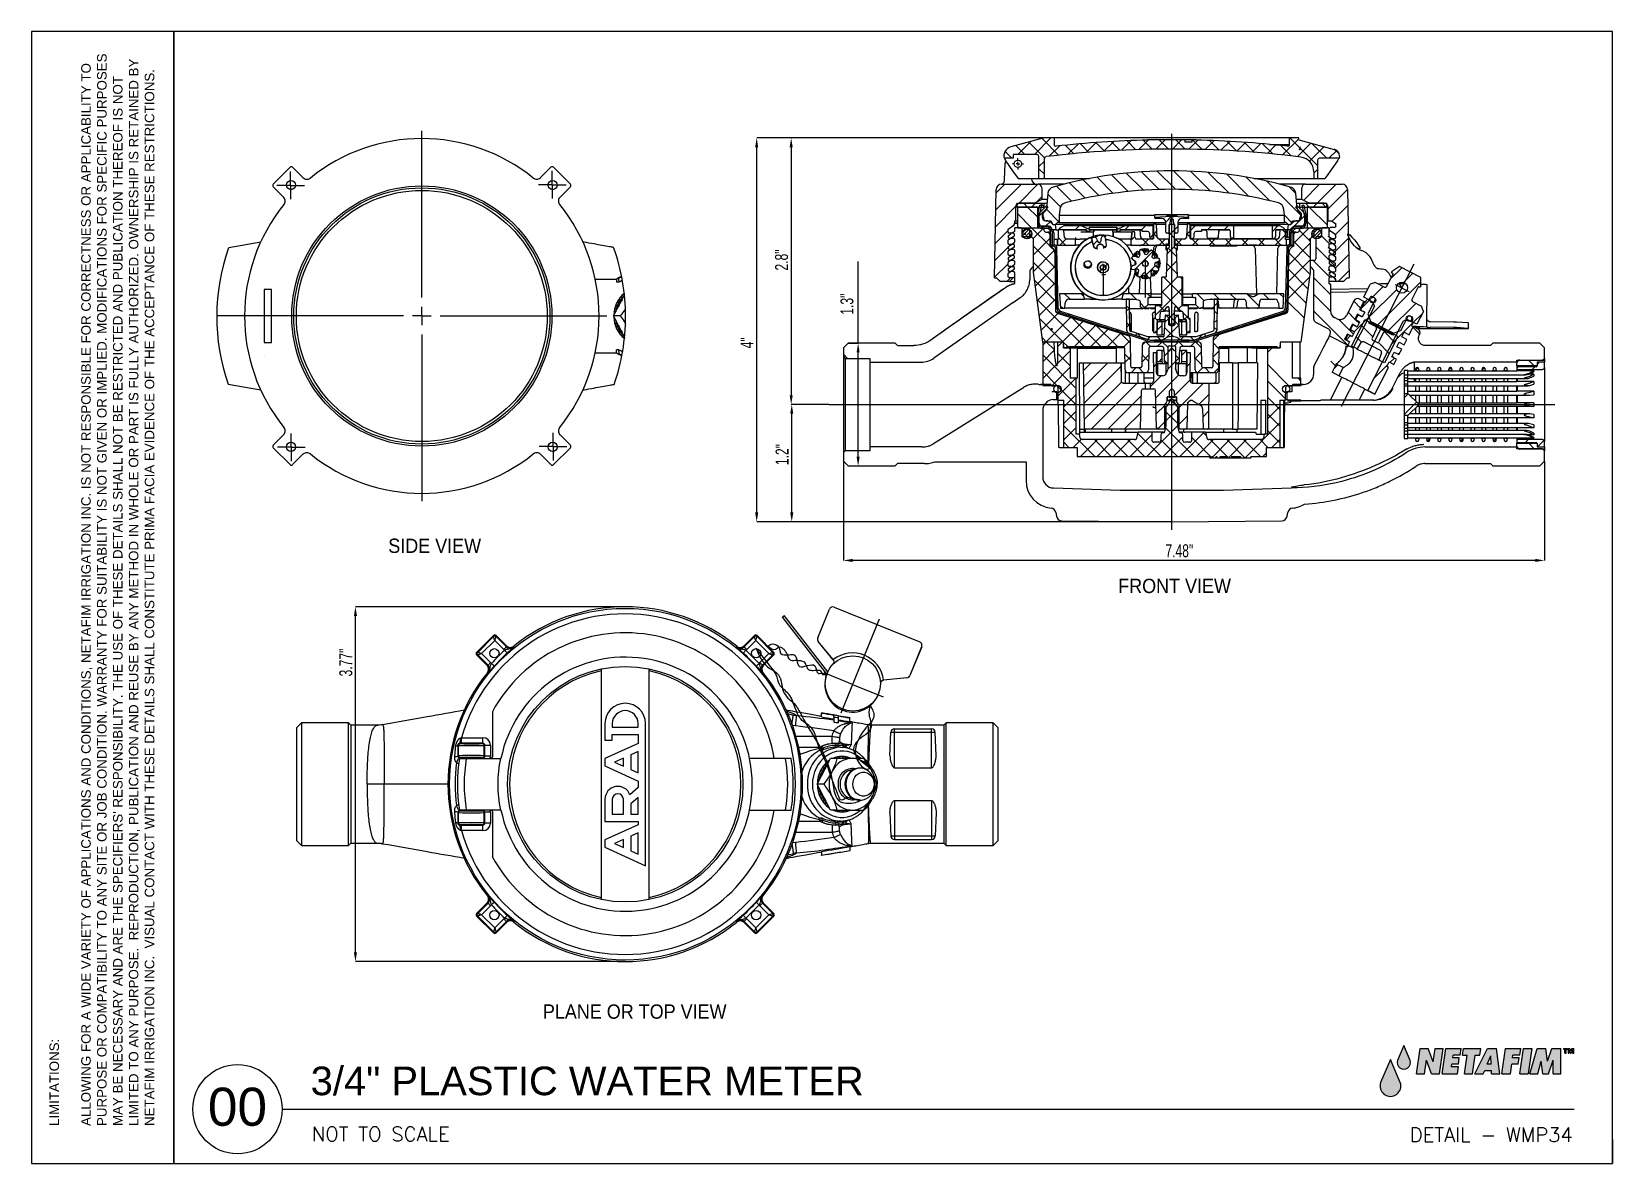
# Model space of a CAD drawing. Header units: inches. Extents: x -0.9 to 9.06, y 0 to 7.13.
import ezdxf
from ezdxf.enums import TextEntityAlignment as Align

# ---------------------------------------------------------------- set-up
doc = ezdxf.new("R2010")
doc.units = ezdxf.units.IN
doc.header["$MEASUREMENT"] = 0
for name, color, linetype in [('NETAFIM-D-070M', 6, 'Continuous'), ('NETAFIM-D-NPLT', 1, 'Continuous'), ('NETAFIM-D-TEXT-025M', 2, 'Continuous'), ('NETAFIM-L-DETL-013M', 1, 'Continuous'), ('NETAFIM-L-DETL-TEXT-LEADER-025M', 2, 'Continuous'), ('NETAFIM-LG-DETL-ANNO', 1, 'Continuous')]:
    doc.layers.add(name, color=color, linetype=linetype)
doc.styles.add('DETAIL NUMBER', font='swiss.ttf')
doc.styles.add('DETAIL TEXT', font='ROMANS.SHX')
doc.styles.add('DETAIL TITLE', font='swiss.ttf')
doc.styles.add('SLDTEXTSTYLE0', font='TXT', dxfattribs={"width": 0.7})
doc.styles.get("Standard").update_dxf_attribs({"font": 'ARIAL.TTF'})

msp = doc.modelspace()

# ---------------------------------------------------------------- texts
at = {"layer": 'NETAFIM-D-NPLT', "insert": (-0.7827, 0.2352), "char_height": 0.06, "width": 6.843161, "attachment_point": 1, "rotation": 90, "style": 'DETAIL TEXT'}
msp.add_mtext("{\\fArial|b0|i0|c0|p34;LIMITATIONS:\\P\\PALLOWING FOR A WIDE VARIETY OF APPLICATIONS AND CONDITIONS, NETAFIM IRRIGATION INC. IS NOT RESPONSIBLE FOR CORRECTNESS OR APPLICABILITY TO PURPOSE OR COMPATIBILITY TO ANY SITE OR JOB CONDITION. WARRANTY FOR SUITABILITY IS NOT GIVEN OR IMPLIED. MODIFICATIONS FOR SPECIFIC PURPOSES MAY BE NECESSARY AND ARE THE SPECIFIERS' RESPONSIBILITY. THE USE OF THESE DETAILS SHALL NOT BE RESTRICTED AND PUBLICATION THEREOF IS NOT LIMITED TO ANY PURPOSE.  REPRODUCTION, PUBLICATION AND REUSE BY ANY METHOD IN WHOLE OR PART IS FULLY AUTHORIZED. OWNERSHIP IS RETAINED BY NETAFIM IRRIGATION INC.  VISUAL CONTACT WITH THESE DETAILS SHALL CONSTITUTE PRIMA FACIA EVIDENCE OF THE ACCEPTANCE OF THESE RESTRICTIONS.}", dxfattribs=at)
at = {"layer": 'NETAFIM-D-TEXT-025M', "width": 0.9}
for s, p in [('SIDE VIEW', (1.6438, 3.9332)), ('FRONT VIEW', (6.3046, 3.6805)), ('PLANE OR TOP VIEW', (2.9039, 1.0006))]:
    msp.add_text(s, height=0.09, dxfattribs=at).set_placement(p, align=Align.TOP_CENTER)
at = {"layer": 'NETAFIM-D-TEXT-025M'}
for s, height, style, p in [('3/4" PLASTIC WATER METER', 0.18, 'DETAIL TITLE', (0.8627, 0.4292)), ('NOT TO SCALE', 0.09, 'DETAIL TEXT', (0.8697, 0.1397))]:
    msp.add_text(s, height=height, dxfattribs=dict(at, style=style)).set_placement(p)
at = {"layer": 'NETAFIM-D-TEXT-025M', "style": 'DETAIL NUMBER'}
msp.add_text('00', height=0.24, dxfattribs=at).set_placement((0.4015, 0.2364), align=Align.CENTER)
at = {"layer": 'NETAFIM-D-TEXT-025M', "style": 'DETAIL TEXT'}
msp.add_text('DETAIL - WMP34', height=0.09, dxfattribs=at).set_placement((8.8125, 0.1348), align=Align.RIGHT)
at = {"layer": 'NETAFIM-L-DETL-TEXT-LEADER-025M', "char_height": 0.08135, "attachment_point": 2, "rotation": 90, "style": 'SLDTEXTSTYLE0'}
for s, insert in [('2.8"', (3.7878, 5.6873)), ('1.3"', (4.2, 5.4094)), ('4"', (3.5706, 5.1657)), ('1.2"', (3.7914, 4.4622)), ('3.77"', (1.043, 3.1531))]:
    msp.add_mtext(s, dxfattribs=dict(at, insert=insert))
at = {"layer": 'NETAFIM-L-DETL-TEXT-LEADER-025M', "insert": (6.3346, 3.8975), "char_height": 0.08135, "attachment_point": 2, "style": 'SLDTEXTSTYLE0'}
msp.add_mtext('7.48"', dxfattribs=at)

# ---------------------------------------------------------------- blocks, each defined once
blk = doc.blocks.new('_DOT')
at = {"color": 0, "linetype": 'ByBlock', "lineweight": -2}
blk.add_line((-0.5, 0), (-1, 0), dxfattribs=at)
at = {"color": 0, "linetype": 'ByBlock', "const_width": 0.5}
blk.add_lwpolyline([(-0.25, 0, 1), (0.25, 0, 1)], format="xyb", close=True, dxfattribs=at)

# ---------------------------------------------------------------- hatches: boundary and pattern name
at = {"layer": 'NETAFIM-L-DETL-013M'}
h = msp.add_hatch(color=256, dxfattribs=at)
h.paths.add_polyline_path([(7.6028, 0.5089, 1.407274), (7.7266, 0.5089), (7.6647, 0.6547)])
h.paths.add_polyline_path([(7.7486, 0.7414), (7.7092, 0.6486, 1.407274), (7.7879, 0.6486)])
h.paths.add_polyline_path([(7.8914, 0.6488), (7.924, 0.5638), (7.974, 0.5638), (7.9965, 0.724), (7.9465, 0.724), (7.9346, 0.6391), (7.902, 0.724), (7.852, 0.724), (7.8295, 0.5638), (7.8795, 0.5638)])
h.paths.add_polyline_path([(8.0518, 0.6238), (8.0923, 0.6238), (8.0981, 0.6651), (8.0576, 0.6651), (8.0598, 0.6807), (8.1038, 0.6807), (8.1099, 0.724), (8.0131, 0.724), (7.9906, 0.5638), (8.0874, 0.5638), (8.0934, 0.607), (8.0494, 0.607)])
h.paths.add_polyline_path([(8.1318, 0.5638), (8.1818, 0.5638), (8.1982, 0.6808), (8.2282, 0.6808), (8.2343, 0.724), (8.1243, 0.724), (8.1182, 0.6808), (8.1482, 0.6808)])
h.paths.add_polyline_path([(8.1953, 0.5638), (8.2493, 0.5638), (8.258, 0.5849), (8.3008, 0.5849), (8.3019, 0.5638), (8.3536, 0.5638), (8.3325, 0.724), (8.2751, 0.724)])
h.paths.add_polyline_path([(8.274, 0.6238), (8.2961, 0.6775), (8.2988, 0.6238)], flags=16)
h.paths.add_polyline_path([(8.4284, 0.6238), (8.4689, 0.6238), (8.4747, 0.6651), (8.4342, 0.6651), (8.4364, 0.6807), (8.4804, 0.6807), (8.4865, 0.724), (8.3896, 0.724), (8.3671, 0.5638), (8.42, 0.5638)])
h.paths.add_polyline_path([(8.5544, 0.724), (8.5016, 0.724), (8.479, 0.5638), (8.5319, 0.5638)])
h.paths.add_polyline_path([(8.6146, 0.6426), (8.625, 0.5638), (8.6594, 0.5638), (8.6897, 0.6491), (8.6897, 0.5638), (8.7379, 0.5638), (8.7379, 0.724), (8.682, 0.724), (8.653, 0.6426), (8.6423, 0.724), (8.5884, 0.724), (8.5425, 0.5638), (8.592, 0.5638)])
h.paths.add_polyline_path([(8.7796, 0.724), (8.7549, 0.724), (8.7549, 0.7193), (8.7639, 0.7193), (8.7639, 0.6943), (8.7706, 0.6943), (8.7706, 0.7193), (8.7796, 0.7193)])
h.paths.add_polyline_path([(8.7945, 0.724), (8.7835, 0.724), (8.7835, 0.6943), (8.7902, 0.6943), (8.7902, 0.7158), (8.7989, 0.6943), (8.8034, 0.6943), (8.812, 0.7158), (8.812, 0.6943), (8.8188, 0.6943), (8.8188, 0.724), (8.8078, 0.724), (8.8011, 0.7076)])

# ---------------------------------------------------------------- linework, layer by layer
at = {"layer": 'NETAFIM-D-070M'}
msp.add_line((0.6828, 0.3411), (8.8227, 0.3411), dxfattribs=at)
msp.add_circle((0.4015, 0.3411), 0.2812, dxfattribs=at)
at = {"layer": 'NETAFIM-D-NPLT'}
for p, q in [((0, 0.15), (0, 0)), ((9.0625, 0.15), (9.0625, 0)), ((0, 0), (0.15, 0)), ((8.9125, 0), (9.0625, 0))]:
    msp.add_line(p, q, dxfattribs=at)
msp.add_lwpolyline([(0, 7.125), (-0.8952, 7.125), (-0.8952, 0), (0, 0)], close=True, dxfattribs=at)
at = {"layer": 'NETAFIM-L-DETL-013M'}
for p, q in [((5.484, 6.4555), (5.2727, 6.3988)), ((5.3616, 6.3509), (5.305, 6.4075)), ((5.3169, 6.3509), (5.3986, 6.4326)), ((5.4862, 6.3307), (5.3873, 6.4296)), ((5.4213, 6.3509), (5.5259, 6.4555)), ((5.5743, 6.3469), (5.4696, 6.4516)), ((5.5457, 6.4555), (5.484, 6.4555)), ((5.5149, 6.3402), (5.5809, 6.4061)), ((7.0287, 6.4555), (5.5457, 6.4555)), ((5.5457, 6.4555), (5.5457, 6.4152)), ((5.669, 6.3566), (5.6158, 6.4097)), ((5.6321, 6.353), (5.6966, 6.4175)), ((5.765, 6.365), (5.7112, 6.4188)), ((5.747, 6.3635), (5.8102, 6.4267)), ((5.8623, 6.372), (5.8078, 6.4265)), ((5.8597, 6.3718), (5.9216, 6.4338)), ((5.961, 6.3776), (5.9058, 6.4329)), ((5.9703, 6.3781), (6.0311, 6.4389)), ((6.0612, 6.3819), (6.0052, 6.4379)), ((6.079, 6.3824), (6.1405, 6.4439)), ((6.1628, 6.3846), (6.106, 6.4414)), ((6.3685, 6.4439), (6.1361, 6.4439)), ((6.1361, 6.4439), (6.1361, 6.4421)), ((6.1859, 6.385), (6.2448, 6.4439)), ((6.2661, 6.3857), (6.2079, 6.4439)), ((6.2911, 6.3857), (6.3492, 6.4439)), ((6.3709, 6.3852), (6.3123, 6.4439)), ((6.415, 6.4439), (6.3685, 6.4439)), ((6.3685, 6.4439), (6.3685, 6.4299)), ((6.415, 6.4299), (6.3685, 6.4299)), ((6.3946, 6.3849), (6.4515, 6.4418)), ((6.4383, 6.4439), (6.415, 6.4439)), ((6.415, 6.4299), (6.415, 6.4439)), ((6.4775, 6.383), (6.4167, 6.4439)), ((6.4383, 6.4421), (6.4383, 6.4439)), ((6.4965, 6.3824), (6.5526, 6.4385)), ((6.5859, 6.379), (6.5253, 6.4396)), ((6.5969, 6.3784), (6.6522, 6.4338)), ((6.6963, 6.373), (6.6345, 6.4348)), ((6.6958, 6.373), (6.7504, 6.4276)), ((6.8086, 6.365), (6.7456, 6.428)), ((6.7934, 6.3662), (6.8473, 6.4201)), ((6.9231, 6.3549), (6.8588, 6.4192)), ((6.8896, 6.3581), (6.9429, 6.4113)), ((6.9025, 6.4152), (7.0287, 6.4152)), ((7.0399, 6.3425), (6.9742, 6.4081)), ((6.9845, 6.3486), (7.0868, 6.4509)), ((7.0868, 6.4555), (7.0287, 6.4555)), ((7.0287, 6.4152), (7.0287, 6.4555)), ((7.2053, 6.2814), (7.0312, 6.4555)), ((7.0782, 6.3379), (7.1636, 6.4233)), ((7.0868, 6.4439), (7.0868, 6.4555)), ((7.0868, 6.4439), (7.3104, 6.384)), ((7.1541, 6.3094), (7.2459, 6.4012)), ((7.2634, 6.3276), (7.1693, 6.4217)), ((7.2766, 6.3276), (7.3257, 6.3767)), ((7.3428, 6.3527), (7.312, 6.3835)), ((5.2877, 6.3276), (5.2316, 6.3276)), ((5.233, 6.1912), (5.2366, 6.2956)), ((5.2805, 6.3276), (5.237, 6.3711)), ((5.2417, 6.3094), (5.2846, 6.2483)), ((5.2947, 6.2928), (5.283, 6.2928)), ((5.4388, 6.3509), (5.2877, 6.3509)), ((5.2877, 6.3509), (5.2877, 6.3276)), ((5.3179, 6.2928), (5.3063, 6.2928)), ((5.3179, 6.316), (5.3179, 6.3276)), ((5.3179, 6.2928), (5.3179, 6.3044)), ((5.3179, 6.2928), (5.3179, 6.2812)), ((5.3179, 6.2928), (5.3295, 6.2928)), ((5.3411, 6.2928), (5.3528, 6.2928)), ((5.4504, 6.1998), (5.4504, 6.3393)), ((5.4504, 6.2757), (5.4853, 6.3105)), ((5.4853, 6.1998), (5.4853, 6.3263)), ((7.2053, 6.316), (7.2053, 6.1998)), ((7.3434, 6.3276), (7.217, 6.3276)), ((7.3299, 6.3124), (7.2588, 6.2115)), ((0.6266, 6.1649), (0.7327, 6.271)), ((0.7361, 6.2149), (0.7361, 6.244)), ((0.7361, 6.1568), (0.7361, 6.2149)), ((0.7491, 6.271), (0.8142, 6.2059)), ((2.3112, 6.2059), (2.3763, 6.271)), ((2.3846, 6.2196), (2.3846, 6.2486)), ((2.3846, 6.1615), (2.3846, 6.2196)), ((2.3927, 6.271), (2.4988, 6.1649)), ((5.2325, 6.1867), (5.233, 6.1912)), ((5.2846, 6.2483), (5.3186, 6.1998)), ((5.3179, 6.2695), (5.3179, 6.2579)), ((5.3186, 6.1998), (5.4504, 6.1998)), ((5.4026, 6.1998), (5.4026, 6.1986)), ((5.4853, 6.2272), (5.4504, 6.262)), ((5.4504, 6.1998), (5.4853, 6.1998)), ((5.4789, 6.1998), (5.4853, 6.2062)), ((5.4865, 6.1998), (5.4853, 6.1998)), ((5.4865, 6.1998), (5.7677, 6.1998)), ((5.8285, 6.0927), (5.729, 6.1922)), ((5.9187, 6.1069), (5.8169, 6.2087)), ((6.0118, 6.1182), (5.9073, 6.2226)), ((6.1079, 6.1264), (6.0005, 6.2338)), ((6.2075, 6.1312), (6.0966, 6.2421)), ((6.3108, 6.1323), (6.1959, 6.2471)), ((6.4182, 6.1292), (6.2988, 6.2486)), ((6.5305, 6.1213), (6.4057, 6.2461)), ((6.6482, 6.1079), (6.517, 6.2391)), ((6.7726, 6.088), (6.6335, 6.227)), ((6.9048, 6.0601), (6.7559, 6.2089)), ((6.8067, 6.1998), (7.1821, 6.1998)), ((7.0997, 5.9695), (6.8856, 6.1837)), ((7.1821, 6.2331), (7.2053, 6.2563)), ((7.1821, 6.2429), (7.1821, 6.1998)), ((7.1826, 6.1998), (7.1821, 6.2003)), ((7.1821, 6.1998), (7.2053, 6.1998)), ((7.2053, 6.1998), (7.2506, 6.1998)), ((7.2588, 6.2115), (7.2506, 6.1998)), ((0.6917, 6.0834), (0.6266, 6.1485)), ((0.678, 6.1568), (0.649, 6.1568)), ((0.7361, 6.1568), (0.678, 6.1568)), ((0.7361, 6.1568), (0.7361, 6.0987)), ((0.7361, 6.1568), (0.7942, 6.1568)), ((0.7361, 6.0987), (0.7361, 6.0696)), ((0.7942, 6.1568), (0.8233, 6.1568)), ((2.3265, 6.1615), (2.2975, 6.1615)), ((2.3846, 6.1615), (2.3265, 6.1615)), ((2.3846, 6.1615), (2.3846, 6.1034)), ((2.3846, 6.1615), (2.4427, 6.1615)), ((2.3846, 6.1034), (2.3846, 6.0743)), ((2.4988, 6.1485), (2.4337, 6.0834)), ((2.4427, 6.1615), (2.4718, 6.1615)), ((5.1705, 5.5745), (5.1802, 6.1307)), ((5.178, 6.0032), (5.3397, 6.1649)), ((5.1798, 6.1095), (5.2353, 6.1649)), ((5.2151, 6.1649), (5.4446, 6.1649)), ((5.323, 6.0439), (5.4441, 6.1649)), ((5.4337, 6.0502), (5.4679, 6.0844)), ((5.6091, 6.1649), (5.4446, 6.1649)), ((5.4679, 6.1417), (5.4679, 6.0673)), ((5.506, 6.1059), (5.4977, 6.0109)), ((5.586, 6.0221), (5.5057, 6.1024)), ((5.6557, 6.0567), (5.5603, 6.1522)), ((5.7409, 6.076), (5.6435, 6.1733)), ((7.1298, 6.1649), (6.9653, 6.1649)), ((7.0685, 6.1051), (7.0241, 6.1495)), ((7.0768, 6.0109), (7.0685, 6.1059)), ((7.1066, 6.0673), (7.1066, 6.1417)), ((7.116, 6.0626), (7.2183, 6.1649)), ((7.1298, 6.1649), (7.3594, 6.1649)), ((7.2018, 6.0441), (7.3227, 6.1649)), ((7.2716, 6.0095), (7.3942, 6.1321)), ((7.3942, 6.1307), (7.4039, 5.5745)), ((5.1761, 5.897), (5.3031, 6.0239)), ((5.3028, 6.0208), (5.3028, 5.9325)), ((5.311, 6.0441), (5.4807, 6.0441)), ((5.311, 6.0441), (5.311, 6.0208)), ((5.311, 6.0319), (5.3232, 6.0441)), ((5.311, 6.0208), (5.4807, 6.0208)), ((5.3149, 6.0208), (5.3149, 5.8907)), ((5.4427, 6.0208), (5.3149, 6.0208)), ((5.4043, 5.8907), (5.3149, 5.9801)), ((5.4214, 6.0441), (5.3261, 6.0441)), ((5.3785, 6.0208), (5.3553, 6.0441)), ((5.4427, 5.9567), (5.3785, 6.0208)), ((5.4043, 6.0208), (5.4276, 6.0441)), ((5.4679, 6.0673), (5.4214, 6.0441)), ((5.4426, 5.9712), (5.4563, 6.0324)), ((5.4427, 5.8907), (5.4427, 6.0208)), ((5.4504, 5.9626), (5.5063, 6.0184)), ((5.4655, 6.0324), (5.4516, 5.9697)), ((5.4559, 5.9868), (5.4969, 6.0278)), ((5.4563, 6.0324), (5.4655, 6.0324)), ((5.4807, 6.0231), (5.4597, 6.0441)), ((5.5026, 6.0673), (5.4679, 6.0673)), ((5.4702, 5.9765), (5.4702, 5.9581)), ((5.5068, 6.0179), (5.4736, 5.9847)), ((5.4753, 5.9771), (5.4737, 5.9581)), ((5.4909, 5.9965), (5.4787, 5.9843)), ((5.4807, 6.0441), (5.5006, 6.0441)), ((5.4807, 6.0441), (5.4807, 6.0208)), ((5.4807, 6.0208), (5.49, 6.0208)), ((5.4969, 6.0278), (5.5068, 6.0179)), ((5.4991, 6.0278), (5.4969, 6.0278)), ((5.5783, 5.9255), (5.4969, 6.0068)), ((5.5814, 6.0058), (5.5783, 5.9697)), ((6.9962, 5.9697), (6.993, 6.0058)), ((7.0676, 6.0179), (7.0775, 6.0278)), ((7.1008, 5.9847), (7.0676, 6.0179)), ((7.0695, 6.0161), (7.0793, 6.026)), ((7.1066, 6.0673), (7.0718, 6.0673)), ((7.0739, 6.0441), (7.0938, 6.0441)), ((7.0775, 6.0278), (7.0753, 6.0278)), ((7.0775, 6.0278), (7.1185, 5.9868)), ((7.0957, 5.9843), (7.0835, 5.9965)), ((7.0845, 6.0208), (7.0938, 6.0208)), ((7.0938, 6.0441), (7.2635, 6.0441)), ((7.0938, 6.0208), (7.0938, 6.0441)), ((7.0938, 6.0404), (7.0974, 6.0441)), ((7.0938, 6.0208), (7.2635, 6.0208)), ((7.1007, 5.9581), (7.0991, 5.9771)), ((7.1042, 5.9581), (7.1042, 5.9765)), ((7.153, 6.0441), (7.1066, 6.0673)), ((7.1089, 6.0324), (7.1182, 6.0324)), ((7.1228, 5.9697), (7.1089, 6.0324)), ((7.1182, 6.0324), (7.1318, 5.9712)), ((7.1528, 6.0208), (7.1296, 6.0441)), ((7.1395, 6.0208), (7.1395, 5.8907)), ((7.2674, 6.0208), (7.1395, 6.0208)), ((7.2674, 5.9063), (7.1528, 6.0208)), ((7.2483, 6.0441), (7.153, 6.0441)), ((7.1786, 6.0208), (7.2018, 6.0441)), ((7.2572, 6.0208), (7.2339, 6.0441)), ((7.2674, 6.0106), (7.2572, 6.0208)), ((7.2635, 6.0208), (7.2635, 6.0441)), ((7.2674, 5.8907), (7.2674, 6.0208)), ((7.2716, 5.9325), (7.2716, 6.0208)), ((7.2973, 5.9308), (7.396, 6.0295)), ((5.254, 5.878), (5.254, 5.8662)), ((5.2561, 5.8819), (5.2915, 5.9056)), ((5.2843, 5.9008), (5.2935, 5.91)), ((5.2935, 5.9202), (5.2935, 5.9178)), ((5.2935, 5.9202), (5.2959, 5.9202)), ((5.2935, 5.9178), (5.2935, 5.9095)), ((5.2959, 5.9325), (5.2959, 5.9202)), ((5.3028, 5.9325), (5.2959, 5.9325)), ((5.3377, 5.8907), (5.2982, 5.8907)), ((5.2982, 5.8674), (5.2982, 5.8907)), ((5.3149, 5.9325), (5.3028, 5.9325)), ((5.3149, 5.8907), (5.4427, 5.8907)), ((5.3447, 5.8837), (5.3377, 5.8907)), ((5.3923, 5.8837), (5.3447, 5.8837)), ((5.3447, 5.8325), (5.3447, 5.8837)), ((5.3453, 5.8575), (5.3688, 5.8809)), ((5.3474, 5.8386), (5.3876, 5.8788)), ((5.3923, 5.8815), (5.3751, 5.8815)), ((5.3923, 5.8907), (5.4702, 5.8907)), ((5.3923, 5.8442), (5.3923, 5.8907)), ((5.5184, 5.7766), (5.4043, 5.8907)), ((5.4144, 5.8221), (5.4789, 5.8867)), ((5.4423, 5.9186), (5.4423, 5.9682)), ((5.4504, 5.9), (5.4504, 5.9736)), ((5.512, 5.9), (5.4504, 5.9)), ((5.4516, 5.9186), (5.4516, 5.9697)), ((5.4737, 5.9581), (5.4786, 5.9581)), ((5.5016, 5.8953), (5.4748, 5.8953)), ((5.5016, 5.886), (5.4748, 5.886)), ((5.4786, 5.9581), (5.4797, 5.9454)), ((5.4818, 5.879), (5.4818, 5.8744)), ((5.4913, 5.9348), (5.4955, 5.9348)), ((5.4922, 5.9), (5.5263, 5.9341)), ((5.4934, 5.9348), (5.526, 5.9348)), ((5.526, 5.9348), (5.5368, 5.9116)), ((5.5306, 5.8767), (5.5306, 5.8814)), ((5.5548, 5.8767), (5.5306, 5.8767)), ((5.5368, 5.9116), (5.5531, 5.9116)), ((5.5409, 5.9116), (5.5502, 5.9116)), ((6.1716, 5.9116), (5.5531, 5.9116)), ((5.5531, 5.9116), (5.5562, 5.8767)), ((5.5562, 5.8767), (5.5713, 5.8767)), ((5.5562, 5.8767), (5.5562, 5.8767)), ((5.5667, 5.9232), (5.5584, 5.915)), ((5.5783, 5.9232), (5.5667, 5.9232)), ((5.6031, 5.8767), (5.5713, 5.8767)), ((5.5713, 5.8767), (5.5713, 5.8163)), ((5.5713, 5.8747), (5.5733, 5.8767)), ((5.5783, 5.9697), (5.5783, 5.9232)), ((5.5783, 5.9697), (6.1806, 5.9697)), ((5.5783, 5.9232), (6.2488, 5.9232)), ((5.6065, 5.9023), (5.5783, 5.886)), ((5.5783, 5.8817), (5.5885, 5.8919)), ((5.5783, 5.886), (5.5783, 5.879)), ((5.5783, 5.879), (5.7456, 5.879)), ((5.6031, 5.8767), (5.7495, 5.8767)), ((5.7212, 5.9023), (5.6065, 5.9023)), ((5.68, 5.879), (5.7032, 5.9023)), ((5.9884, 5.9023), (5.7212, 5.9023)), ((5.7212, 5.9023), (5.7689, 5.879)), ((5.7688, 5.893), (5.9408, 5.893)), ((5.7688, 5.8791), (5.7688, 5.893)), ((5.7689, 5.879), (5.9407, 5.879)), ((5.7689, 5.879), (5.7689, 5.8674)), ((5.7689, 5.8767), (5.8013, 5.8767)), ((5.8013, 5.8767), (5.9082, 5.8767)), ((5.8013, 5.8767), (5.8013, 5.8767)), ((5.8616, 5.9093), (5.8641, 5.9093)), ((5.8616, 5.9093), (5.8616, 5.9023)), ((5.8641, 5.9093), (5.9436, 5.9093)), ((5.9097, 5.8767), (5.9408, 5.8767)), ((5.9407, 5.879), (5.9407, 5.893)), ((5.9407, 5.879), (5.9408, 5.879)), ((5.9408, 5.879), (5.9884, 5.9023)), ((5.9408, 5.893), (5.9408, 5.879)), ((5.9408, 5.879), (5.9408, 5.8674)), ((5.9408, 5.879), (5.9409, 5.879)), ((5.9409, 5.879), (5.9885, 5.9023)), ((5.9409, 5.8674), (5.9409, 5.879)), ((5.9436, 5.9093), (5.9567, 5.9093)), ((5.9636, 5.9093), (5.9567, 5.9093)), ((5.9601, 5.8767), (5.9705, 5.8767)), ((5.9636, 5.9093), (5.9825, 5.9093)), ((5.9641, 5.879), (6.1013, 5.879)), ((5.9705, 5.8767), (6.0615, 5.8767)), ((5.9825, 5.9023), (5.9825, 5.9093)), ((5.9885, 5.9023), (5.9884, 5.9023)), ((6.114, 5.9023), (5.9885, 5.9023)), ((5.9931, 5.879), (6.0163, 5.9023)), ((6.0615, 5.8767), (6.0841, 5.8767)), ((6.0832, 5.8767), (6.1013, 5.8767)), ((6.0975, 5.879), (6.1277, 5.9093)), ((6.1013, 5.8674), (6.1013, 5.879)), ((6.1123, 5.9093), (6.114, 5.9093)), ((6.1123, 5.9093), (6.1123, 5.9023)), ((6.1306, 5.9093), (6.114, 5.9093)), ((6.114, 5.9023), (6.114, 5.9093)), ((6.171, 5.9093), (6.1306, 5.9093)), ((6.1306, 5.9023), (6.1306, 5.9093)), ((6.1704, 5.9023), (6.1306, 5.9023)), ((6.1698, 5.8279), (6.1704, 5.9023)), ((6.1704, 5.9023), (6.171, 5.9023)), ((6.171, 5.9093), (6.171, 5.8233)), ((6.1863, 5.9139), (6.1756, 5.9139)), ((6.2814, 5.9604), (6.178, 5.9557)), ((6.178, 5.9546), (6.178, 5.9557)), ((6.1806, 5.9732), (6.2532, 5.9732)), ((6.1806, 5.9559), (6.1806, 5.9732)), ((6.2256, 5.9488), (6.1838, 5.9488)), ((6.1863, 5.9139), (6.249, 5.9139)), ((6.1952, 5.8296), (6.191, 5.9095)), ((6.2488, 5.926), (6.2833, 5.9605)), ((6.2499, 5.8615), (6.2488, 5.9259)), ((6.2532, 5.9732), (6.2615, 5.9732)), ((6.2532, 5.9732), (6.2532, 5.972)), ((6.2615, 5.972), (6.2532, 5.972)), ((6.2615, 5.9732), (6.2615, 5.972)), ((6.2615, 5.9732), (6.2768, 5.9732)), ((6.2698, 5.9116), (6.2698, 5.7675)), ((6.3046, 5.9116), (6.2698, 5.9116)), ((6.2698, 5.8953), (6.2698, 5.9116)), ((6.2698, 5.9116), (6.2768, 5.9116)), ((6.2698, 5.8625), (6.2698, 5.8839)), ((6.3046, 5.8775), (6.2698, 5.8426)), ((6.2768, 5.9732), (6.2948, 5.9732)), ((6.2768, 5.9732), (6.2768, 5.972)), ((6.2948, 5.972), (6.2768, 5.972)), ((6.2768, 5.9116), (6.2781, 5.942)), ((6.2815, 5.9607), (6.2814, 5.9607)), ((6.2814, 5.9607), (6.2814, 5.9604)), ((6.2827, 5.9464), (6.2917, 5.9464)), ((6.2855, 5.9607), (6.2829, 5.9607)), ((6.2911, 5.9607), (6.2885, 5.9607)), ((6.293, 5.9607), (6.2928, 5.9607)), ((6.293, 5.9604), (6.293, 5.9607)), ((6.3965, 5.9557), (6.293, 5.9604)), ((6.2948, 5.9732), (6.3108, 5.9732)), ((6.2948, 5.9732), (6.2948, 5.972)), ((6.2963, 5.942), (6.2977, 5.9116)), ((6.2977, 5.9116), (6.3046, 5.9116)), ((6.3046, 5.7675), (6.3046, 5.9116)), ((6.3046, 5.9116), (6.3046, 5.8953)), ((6.3046, 5.8775), (6.3251, 5.898)), ((6.3046, 5.8839), (6.3046, 5.8625)), ((6.3108, 5.9732), (6.3205, 5.9732)), ((6.3108, 5.9732), (6.3108, 5.972)), ((6.3205, 5.972), (6.3108, 5.972)), ((6.3205, 5.9732), (6.3915, 5.9732)), ((6.3205, 5.9732), (6.3205, 5.972)), ((6.3256, 5.9259), (6.3245, 5.8615)), ((6.3254, 5.9139), (6.3881, 5.9139)), ((6.3256, 5.9232), (6.9962, 5.9232)), ((6.3907, 5.9488), (6.3489, 5.9488)), ((6.3759, 5.9488), (6.3835, 5.9563)), ((6.3834, 5.9095), (6.3793, 5.8296)), ((6.3988, 5.9139), (6.3881, 5.9139)), ((6.3915, 5.956), (6.3915, 5.9732)), ((6.3915, 5.9697), (6.9962, 5.9697)), ((6.3965, 5.9557), (6.3965, 5.9546)), ((7.0213, 5.9116), (6.4028, 5.9116)), ((6.4034, 5.9093), (6.4132, 5.9093)), ((6.4034, 5.8233), (6.4034, 5.9093)), ((6.4034, 5.9023), (6.404, 5.9023)), ((6.6748, 5.9023), (6.404, 5.9023)), ((6.404, 5.9023), (6.4047, 5.8279)), ((6.4043, 5.8727), (6.4338, 5.9023)), ((6.4158, 5.9093), (6.4132, 5.9093)), ((6.4132, 5.9093), (6.4132, 5.9023)), ((6.4158, 5.9093), (6.4158, 5.9023)), ((6.4732, 5.879), (6.6442, 5.879)), ((6.4732, 5.879), (6.4732, 5.8674)), ((6.4732, 5.8767), (6.5033, 5.8767)), ((6.5149, 5.879), (6.5382, 5.9023)), ((6.6319, 5.9093), (6.5343, 5.9093)), ((6.5343, 5.9093), (6.5343, 5.9023)), ((6.5937, 5.8767), (6.6517, 5.8767)), ((6.6193, 5.879), (6.6426, 5.9023)), ((6.6319, 5.9093), (6.697, 5.9093)), ((6.7385, 5.9023), (6.6748, 5.9023)), ((6.6748, 5.9023), (6.6748, 5.8233)), ((6.697, 5.9023), (6.697, 5.9093)), ((6.8344, 5.9093), (6.7385, 5.9093)), ((6.7385, 5.9023), (6.7385, 5.9093)), ((6.8344, 5.9023), (6.7385, 5.9023)), ((6.7469, 5.9023), (6.7539, 5.9093)), ((6.8344, 5.9093), (6.8344, 5.9023)), ((6.921, 5.9023), (6.8344, 5.9023)), ((6.968, 5.9023), (6.921, 5.9023)), ((6.921, 5.8233), (6.921, 5.9023)), ((6.921, 5.8676), (6.9557, 5.9023)), ((6.9456, 5.8767), (6.9714, 5.8767)), ((6.9516, 5.879), (6.9962, 5.879)), ((6.9962, 5.886), (6.968, 5.9023)), ((7.0031, 5.8767), (6.9714, 5.8767)), ((7.0031, 5.8574), (6.9838, 5.8767)), ((6.9962, 5.9232), (6.9962, 5.9697)), ((7.0454, 5.9195), (6.9962, 5.9687)), ((7.0078, 5.9232), (6.9962, 5.9232)), ((6.9962, 5.879), (6.9962, 5.886)), ((7.0031, 5.8767), (7.0041, 5.8767)), ((7.0031, 5.8163), (7.0031, 5.8767)), ((7.0182, 5.8767), (7.0041, 5.8767)), ((7.016, 5.915), (7.0078, 5.9232)), ((7.0182, 5.8767), (7.0213, 5.9116)), ((7.0438, 5.8767), (7.0196, 5.8767)), ((7.0213, 5.9116), (7.0376, 5.9116)), ((7.0242, 5.9116), (7.0336, 5.9116)), ((7.0345, 5.8767), (7.0446, 5.8869)), ((7.0376, 5.9116), (7.0484, 5.9348)), ((7.0438, 5.8814), (7.0438, 5.8767)), ((7.0484, 5.9348), (7.081, 5.9348)), ((7.056, 5.7939), (7.1528, 5.8907)), ((7.0569, 5.8991), (7.124, 5.9662)), ((7.0996, 5.8953), (7.0612, 5.8953)), ((7.0996, 5.886), (7.0612, 5.886)), ((7.124, 5.9), (7.0624, 5.9)), ((7.0789, 5.9348), (7.0831, 5.9348)), ((7.0926, 5.8744), (7.0926, 5.879)), ((7.0947, 5.9454), (7.0958, 5.9581)), ((7.0958, 5.9581), (7.1007, 5.9581)), ((7.1042, 5.8907), (7.1821, 5.8907)), ((7.1228, 5.9697), (7.1228, 5.9186)), ((7.1321, 5.9371), (7.1228, 5.9464)), ((7.124, 5.9736), (7.124, 5.9)), ((7.1321, 5.9682), (7.1321, 5.9186)), ((7.1786, 5.8907), (7.1395, 5.9297)), ((7.1395, 5.8907), (7.2674, 5.8907)), ((7.1696, 5.8449), (7.2056, 5.8809)), ((7.1821, 5.8872), (7.1786, 5.8907)), ((7.1821, 5.8907), (7.1821, 5.8442)), ((7.2297, 5.8837), (7.1821, 5.8837)), ((7.1994, 5.8815), (7.1821, 5.8815)), ((7.2367, 5.8907), (7.2297, 5.8837)), ((7.2297, 5.8837), (7.2297, 5.8325)), ((7.2762, 5.8907), (7.2367, 5.8907)), ((7.2716, 5.9325), (7.2674, 5.9325)), ((7.2949, 5.9325), (7.2716, 5.9325)), ((7.2762, 5.8907), (7.2762, 5.8369)), ((7.2809, 5.8746), (7.2809, 5.8863)), ((7.2973, 5.8913), (7.2854, 5.8909)), ((7.2949, 5.9325), (7.3017, 5.9279)), ((7.3044, 5.8916), (7.2973, 5.8913)), ((7.3017, 5.9279), (7.3183, 5.9167)), ((7.3114, 5.8918), (7.3044, 5.8916)), ((7.3181, 5.8472), (7.3978, 5.9269)), ((7.3204, 5.9011), (7.3204, 5.9129)), ((0.5489, 5.8002), (0.3461, 5.7644)), ((5.1724, 5.6846), (5.2747, 5.7868)), ((5.1743, 5.7908), (5.254, 5.8705)), ((5.254, 5.8083), (5.254, 5.7965)), ((5.2719, 5.8227), (5.2561, 5.8121)), ((5.2587, 5.8286), (5.2587, 5.8403)), ((5.2621, 5.8242), (5.2588, 5.8274)), ((5.2607, 5.8441), (5.2706, 5.8507)), ((5.2607, 5.7744), (5.2706, 5.781)), ((5.2891, 5.856), (5.263, 5.8569)), ((5.263, 5.7872), (5.2705, 5.7869)), ((5.2742, 5.8236), (5.2632, 5.824)), ((5.2705, 5.7869), (5.278, 5.7867)), ((5.2706, 5.8507), (5.2804, 5.8573)), ((5.2706, 5.781), (5.2804, 5.7876)), ((5.2817, 5.8293), (5.2719, 5.8227)), ((5.2817, 5.8233), (5.2742, 5.8236)), ((5.278, 5.7867), (5.2891, 5.7863)), ((5.2804, 5.8573), (5.2954, 5.8674)), ((5.2804, 5.7876), (5.2961, 5.7981)), ((5.2915, 5.8359), (5.2817, 5.8293)), ((5.2892, 5.8231), (5.2817, 5.8233)), ((5.2935, 5.8514), (5.2935, 5.8504)), ((5.2935, 5.8504), (5.2935, 5.8481)), ((5.2935, 5.8481), (5.2935, 5.8398)), ((5.2935, 5.7817), (5.2935, 5.7807)), ((5.2935, 5.7807), (5.2935, 5.7784)), ((5.2935, 5.7784), (5.2935, 5.77)), ((5.2982, 5.8674), (5.2954, 5.8674)), ((5.2982, 5.802), (5.2982, 5.8138)), ((5.404, 5.8325), (5.3447, 5.8325)), ((5.3566, 5.827), (5.3992, 5.8696)), ((5.3714, 5.821), (5.4053, 5.8548)), ((5.4156, 5.8209), (5.3923, 5.8442)), ((5.4156, 5.8209), (5.404, 5.8325)), ((5.4156, 5.719), (5.5184, 5.8218)), ((5.4156, 5.6489), (5.4156, 5.8209)), ((5.4156, 5.6117), (5.4156, 5.8209)), ((5.4934, 5.8628), (5.5068, 5.8628)), ((5.5232, 5.8628), (5.5068, 5.8628)), ((5.5184, 5.8511), (5.5184, 5.7744)), ((5.5233, 5.8511), (5.5232, 5.8628)), ((5.5233, 5.8511), (5.5233, 5.793)), ((5.5364, 5.7837), (5.5364, 5.8511)), ((5.5457, 5.7837), (5.5457, 5.8511)), ((5.5666, 5.8163), (5.5457, 5.8163)), ((5.5538, 5.7814), (5.5666, 5.7814)), ((5.5666, 5.8163), (5.5666, 5.7814)), ((5.5667, 5.8163), (5.5666, 5.8163)), ((5.5666, 5.7814), (5.5667, 5.7814)), ((5.5667, 5.7814), (5.5667, 5.8163)), ((5.5713, 5.8163), (5.5667, 5.8163)), ((5.5667, 5.7814), (5.6806, 5.7814)), ((5.618, 5.7814), (5.5713, 5.8281)), ((5.5824, 5.7814), (5.62, 5.819)), ((5.6115, 5.8292), (5.6077, 5.8725)), ((5.6812, 5.8186), (5.6231, 5.8186)), ((5.6806, 5.7814), (5.6812, 5.8186)), ((5.7037, 5.7814), (5.6806, 5.7814)), ((5.6811, 5.8186), (5.709, 5.8186)), ((5.7069, 5.7814), (5.7037, 5.7814)), ((5.7086, 5.7831), (5.7086, 5.7831)), ((5.709, 5.7835), (5.709, 5.7835)), ((5.7549, 5.8186), (5.713, 5.8186)), ((5.7134, 5.8651), (5.7966, 5.8651)), ((5.7192, 5.7932), (5.7192, 5.7932)), ((5.7502, 5.8744), (5.7502, 5.8674)), ((5.7503, 5.8674), (5.7502, 5.8674)), ((5.7503, 5.8674), (5.7503, 5.8744)), ((5.7689, 5.8674), (5.7503, 5.8674)), ((5.7743, 5.8281), (5.7743, 5.8281)), ((5.7743, 5.8281), (5.7743, 5.8281)), ((5.7748, 5.8283), (5.7748, 5.8283)), ((5.7748, 5.8283), (5.7748, 5.8283)), ((5.796, 5.7712), (5.7841, 5.8111)), ((5.786, 5.8261), (5.786, 5.8261)), ((5.7879, 5.8334), (5.7879, 5.8334)), ((5.7879, 5.8334), (5.7879, 5.8334)), ((5.7883, 5.8335), (5.7883, 5.8335)), ((5.79, 5.791), (5.7934, 5.7799)), ((5.7966, 5.8644), (5.7908, 5.8644)), ((5.7908, 5.8644), (5.7908, 5.864)), ((5.7908, 5.864), (5.7908, 5.8636)), ((5.7908, 5.8636), (5.7908, 5.8632)), ((5.7908, 5.8632), (5.7908, 5.8627)), ((5.7908, 5.8627), (5.7908, 5.8621)), ((5.7908, 5.8621), (5.7908, 5.8616)), ((5.7908, 5.8616), (5.7908, 5.861)), ((5.7908, 5.861), (5.7908, 5.8604)), ((5.7908, 5.8604), (5.7908, 5.8344)), ((5.7933, 5.8287), (5.7916, 5.8346)), ((5.7916, 5.8346), (5.7916, 5.8346)), ((5.7925, 5.7828), (5.8187, 5.809)), ((5.7934, 5.7799), (5.796, 5.7712)), ((5.7966, 5.8651), (5.7966, 5.8721)), ((5.7966, 5.8721), (5.7966, 5.8644)), ((5.8026, 5.8315), (5.8026, 5.8315)), ((5.8058, 5.8339), (5.8054, 5.8385)), ((5.8058, 5.8339), (5.8054, 5.8385)), ((5.8054, 5.8385), (5.8054, 5.8385)), ((5.8058, 5.8339), (5.8058, 5.8339)), ((5.8059, 5.8387), (5.8059, 5.8387)), ((5.8059, 5.8387), (5.8059, 5.8387)), ((5.8059, 5.8387), (5.8059, 5.8387)), ((5.8157, 5.8188), (5.8194, 5.8066)), ((5.8415, 5.8441), (5.8179, 5.8412)), ((5.8197, 5.8416), (5.8197, 5.8416)), ((5.8197, 5.8416), (5.8197, 5.8416)), ((5.8197, 5.8416), (5.8197, 5.8416)), ((5.8209, 5.8371), (5.8205, 5.8417)), ((5.8209, 5.8371), (5.8205, 5.8417)), ((5.8205, 5.8417), (5.8205, 5.8417)), ((5.8209, 5.8371), (5.8209, 5.8371)), ((5.821, 5.8418), (5.821, 5.8418)), ((5.821, 5.8418), (5.821, 5.8418)), ((5.821, 5.8418), (5.821, 5.8418)), ((5.8219, 5.8419), (5.826, 5.8425)), ((5.835, 5.8436), (5.835, 5.8436)), ((5.835, 5.8436), (5.835, 5.8436)), ((5.835, 5.8436), (5.835, 5.8436)), ((5.8543, 5.8445), (5.8415, 5.8441)), ((5.8421, 5.8098), (5.8422, 5.8234)), ((5.8421, 5.8098), (5.8422, 5.8234)), ((5.8499, 5.8383), (5.8499, 5.8383)), ((5.8544, 5.8445), (5.8544, 5.8445)), ((5.8544, 5.8445), (5.8544, 5.8445)), ((5.8544, 5.8384), (5.8544, 5.8384)), ((5.8586, 5.8383), (5.8587, 5.8445)), ((5.8587, 5.8445), (5.8587, 5.8383)), ((5.8587, 5.8445), (5.8587, 5.8445)), ((5.8701, 5.8232), (5.87, 5.8125)), ((5.87, 5.8125), (5.8747, 5.7796)), ((5.8706, 5.8116), (5.8708, 5.8102)), ((5.8747, 5.7796), (5.875, 5.7769)), ((5.8785, 5.8158), (5.8785, 5.8158)), ((5.9129, 5.8721), (5.9129, 5.8644)), ((5.9129, 5.8651), (6.0399, 5.8651)), ((5.9187, 5.8644), (5.9129, 5.8644)), ((5.9187, 5.8341), (5.9187, 5.8644)), ((5.9187, 5.864), (5.9187, 5.8644)), ((5.9187, 5.8636), (5.9187, 5.864)), ((5.9187, 5.8632), (5.9187, 5.8636)), ((5.9187, 5.8627), (5.9187, 5.8632)), ((5.9187, 5.8621), (5.9187, 5.8627)), ((5.9187, 5.8616), (5.9187, 5.8621)), ((5.9187, 5.861), (5.9187, 5.8616)), ((5.9187, 5.8604), (5.9187, 5.861)), ((5.9187, 5.8604), (5.9187, 5.8341)), ((5.9409, 5.8674), (5.9408, 5.8674)), ((5.9595, 5.8674), (5.9409, 5.8674)), ((6.0058, 5.8186), (5.9539, 5.8186)), ((5.9595, 5.8744), (5.9595, 5.8674)), ((6.0058, 5.7814), (6.0018, 5.7814)), ((6.0284, 5.8186), (6.0058, 5.8186)), ((6.0291, 5.7814), (6.0058, 5.7814)), ((6.0286, 5.8186), (6.0284, 5.8186)), ((6.0286, 5.8186), (6.0292, 5.7814)), ((6.0288, 5.8186), (6.0286, 5.8186)), ((6.0287, 5.8103), (6.0541, 5.8357)), ((6.0354, 5.7814), (6.0291, 5.7877)), ((6.0292, 5.7814), (6.0291, 5.7814)), ((6.0292, 5.7814), (6.2524, 5.7814)), ((6.0333, 5.823), (6.0353, 5.8604)), ((6.0354, 5.8607), (6.0334, 5.823)), ((6.0399, 5.8651), (6.0401, 5.8651)), ((6.0495, 5.8651), (6.0401, 5.8651)), ((6.0541, 5.8302), (6.0541, 5.8604)), ((6.1663, 5.8186), (6.0658, 5.8186)), ((6.0925, 5.8292), (6.0887, 5.8725)), ((6.135, 5.8674), (6.1013, 5.8674)), ((6.1398, 5.7814), (6.1026, 5.8186)), ((6.1042, 5.7814), (6.1414, 5.8186)), ((6.1466, 5.8562), (6.1474, 5.8345)), ((6.1501, 5.8273), (6.1699, 5.8471)), ((6.159, 5.8233), (6.1651, 5.8233)), ((6.1651, 5.8233), (6.171, 5.8233)), ((6.171, 5.8482), (6.193, 5.8702)), ((6.1951, 5.8304), (6.171, 5.8546)), ((6.268, 5.8186), (6.2068, 5.8186)), ((6.2442, 5.7814), (6.207, 5.8186)), ((6.2086, 5.7814), (6.2458, 5.8186)), ((6.2509, 5.7814), (6.2509, 5.7744)), ((6.2509, 5.7512), (6.2509, 5.7814)), ((6.2524, 5.7814), (6.2524, 5.7884)), ((6.2524, 5.7884), (6.2634, 5.7884)), ((6.2524, 5.7814), (6.2697, 5.7814)), ((6.264, 5.8558), (6.2557, 5.8558)), ((6.2634, 5.7884), (6.2698, 5.7884)), ((6.264, 5.8581), (6.264, 5.8558)), ((6.264, 5.8581), (6.2686, 5.8581)), ((6.264, 5.8558), (6.2698, 5.8558)), ((6.268, 5.793), (6.268, 5.8186)), ((6.268, 5.8186), (6.2698, 5.8186)), ((6.2686, 5.8604), (6.2698, 5.8625)), ((6.2686, 5.8604), (6.2698, 5.8604)), ((6.2686, 5.8581), (6.2686, 5.8604)), ((6.2686, 5.8581), (6.2698, 5.8581)), ((6.3046, 5.8253), (6.2698, 5.8602)), ((6.3042, 5.7814), (6.3221, 5.7814)), ((6.3046, 5.8625), (6.3058, 5.8604)), ((6.3046, 5.8604), (6.3058, 5.8604)), ((6.3046, 5.8581), (6.3058, 5.8581)), ((6.3046, 5.8558), (6.3105, 5.8558)), ((6.3046, 5.8186), (6.3064, 5.8186)), ((6.3046, 5.7884), (6.311, 5.7884)), ((6.3058, 5.8604), (6.3058, 5.8581)), ((6.3058, 5.8581), (6.3105, 5.8581)), ((6.3064, 5.8186), (6.3064, 5.793)), ((6.3677, 5.8186), (6.3064, 5.8186)), ((6.3105, 5.8558), (6.3105, 5.8581)), ((6.3187, 5.8558), (6.3105, 5.8558)), ((6.311, 5.7884), (6.3221, 5.7884)), ((6.3485, 5.7814), (6.3113, 5.8186)), ((6.3199, 5.7884), (6.3501, 5.8186)), ((6.3221, 5.7884), (6.3221, 5.7814)), ((6.3221, 5.7814), (6.7733, 5.7814)), ((6.323, 5.7512), (6.323, 5.7814)), ((6.3803, 5.8487), (6.4034, 5.8719)), ((6.4034, 5.8309), (6.3805, 5.8538)), ((6.4034, 5.8233), (6.4093, 5.8233)), ((6.9514, 5.8186), (6.4081, 5.8186)), ((6.4093, 5.8233), (6.4155, 5.8233)), ((6.4529, 5.7814), (6.4157, 5.8186)), ((6.4173, 5.7814), (6.4545, 5.8186)), ((6.4271, 5.8345), (6.4278, 5.8562)), ((6.4732, 5.8674), (6.4394, 5.8674)), ((6.508, 5.8675), (6.5083, 5.8348)), ((6.5766, 5.8233), (6.5199, 5.8233)), ((6.5573, 5.7814), (6.5201, 5.8186)), ((6.5217, 5.7814), (6.5589, 5.8186)), ((6.5288, 5.7744), (6.5288, 5.7814)), ((6.5288, 5.7744), (6.5288, 5.7814)), ((6.5358, 5.7744), (6.5358, 5.7814)), ((6.5389, 5.7744), (6.5389, 5.7814)), ((6.5412, 5.7744), (6.5412, 5.7814)), ((6.5472, 5.7744), (6.5472, 5.7814)), ((6.5686, 5.7744), (6.5686, 5.7814)), ((6.5727, 5.7744), (6.5727, 5.7814)), ((6.5761, 5.7744), (6.5761, 5.7814)), ((6.5821, 5.8661), (6.5789, 5.8292)), ((6.6101, 5.7744), (6.6101, 5.7814)), ((6.6101, 5.7744), (6.6101, 5.7814)), ((6.6148, 5.7744), (6.6148, 5.7814)), ((6.6616, 5.7814), (6.6244, 5.8186)), ((6.6261, 5.7814), (6.6632, 5.8186)), ((6.6488, 5.7744), (6.6488, 5.7814)), ((6.6523, 5.7744), (6.6523, 5.7814)), ((6.6562, 5.8508), (6.656, 5.8675)), ((6.6563, 5.8348), (6.6562, 5.8508)), ((6.6563, 5.7744), (6.6563, 5.7814)), ((6.6679, 5.8233), (6.6748, 5.8302)), ((6.6681, 5.8233), (6.6748, 5.8233)), ((6.6748, 5.8233), (6.921, 5.8233)), ((6.6777, 5.7744), (6.6777, 5.7814)), ((6.6837, 5.7744), (6.6837, 5.7814)), ((6.686, 5.7744), (6.686, 5.7814)), ((6.6891, 5.7744), (6.6891, 5.7814)), ((6.6961, 5.7744), (6.6961, 5.7814)), ((6.766, 5.7814), (6.7288, 5.8186)), ((6.7304, 5.7814), (6.7676, 5.8186)), ((6.7733, 5.7837), (6.7733, 5.7814)), ((6.7733, 5.7837), (6.8225, 5.7837)), ((6.7733, 5.7814), (6.8225, 5.7814)), ((6.8225, 5.7814), (6.8225, 5.7837)), ((6.8225, 5.7814), (7.0078, 5.7814)), ((6.8704, 5.7814), (6.8332, 5.8186)), ((6.8348, 5.7814), (6.872, 5.8186)), ((6.921, 5.8233), (6.9277, 5.8233)), ((6.9747, 5.7814), (6.9375, 5.8186)), ((6.9392, 5.7814), (7.0031, 5.8454)), ((6.9396, 5.8508), (6.9395, 5.8348)), ((6.9398, 5.8675), (6.9396, 5.8508)), ((6.9667, 5.8725), (6.9629, 5.8292)), ((7.0078, 5.8163), (7.0031, 5.8163)), ((7.0078, 5.8163), (7.0078, 5.7814)), ((7.0287, 5.8163), (7.0078, 5.8163)), ((7.0078, 5.7814), (7.0206, 5.7814)), ((7.0173, 5.8279), (7.0103, 5.8279)), ((7.0287, 5.8279), (7.0173, 5.8279)), ((7.0236, 5.6571), (7.1589, 5.7924)), ((7.0287, 5.8628), (7.0287, 5.7837)), ((7.038, 5.8225), (7.0287, 5.8318)), ((7.038, 5.8628), (7.038, 5.7837)), ((7.0511, 5.793), (7.0511, 5.8628)), ((7.056, 5.7744), (7.056, 5.8511)), ((7.1589, 5.7017), (7.056, 5.8045)), ((7.0676, 5.8628), (7.0598, 5.8628)), ((7.0676, 5.8628), (7.081, 5.8628)), ((7.1589, 5.806), (7.0924, 5.8724)), ((7.1533, 5.8209), (7.1569, 5.8209)), ((7.1821, 5.8442), (7.1589, 5.8209)), ((7.1589, 5.8209), (7.1589, 5.6117)), ((7.1643, 5.8325), (7.1686, 5.8325)), ((7.1734, 5.8325), (7.1705, 5.8325)), ((7.1766, 5.831), (7.2195, 5.8739)), ((7.189, 5.8226), (7.228, 5.8615)), ((7.1937, 5.8325), (7.1937, 5.6954)), ((7.2297, 5.8325), (7.1937, 5.8325)), ((7.21, 5.8227), (7.2279, 5.8405)), ((7.2818, 5.7874), (7.2297, 5.8395)), ((7.29, 5.8226), (7.2729, 5.8342)), ((7.2762, 5.7789), (7.2762, 5.7671)), ((7.2783, 5.833), (7.2881, 5.8264)), ((7.2809, 5.81), (7.2922, 5.8214)), ((7.2809, 5.8156), (7.2809, 5.8165)), ((7.2809, 5.8132), (7.2809, 5.8156)), ((7.2809, 5.8049), (7.2809, 5.8132)), ((7.2987, 5.8602), (7.2829, 5.8708)), ((7.2987, 5.7905), (7.2829, 5.801)), ((7.2962, 5.7886), (7.2852, 5.7882)), ((7.2854, 5.8212), (7.2929, 5.8214)), ((7.2881, 5.8264), (7.2979, 5.8198)), ((7.2929, 5.8214), (7.3004, 5.8217)), ((7.3037, 5.7889), (7.2962, 5.7886)), ((7.297, 5.7218), (7.3996, 5.8244)), ((7.2979, 5.8198), (7.3137, 5.8093)), ((7.3085, 5.8536), (7.2987, 5.8602)), ((7.3085, 5.7839), (7.2987, 5.7905)), ((7.3004, 5.8217), (7.3114, 5.8221)), ((7.3113, 5.7891), (7.3037, 5.7889)), ((7.3183, 5.847), (7.3085, 5.8536)), ((7.3183, 5.7773), (7.3085, 5.7839)), ((7.3158, 5.8054), (7.3158, 5.7938)), ((7.3204, 5.8314), (7.3204, 5.8432)), ((5.254, 5.7386), (5.254, 5.7268)), ((5.2719, 5.753), (5.2561, 5.7424)), ((5.2719, 5.6833), (5.2561, 5.6727)), ((5.2587, 5.7589), (5.2587, 5.7705)), ((5.2587, 5.6892), (5.2587, 5.7008)), ((5.2607, 5.7047), (5.2706, 5.7113)), ((5.263, 5.7175), (5.2705, 5.7172)), ((5.2742, 5.7539), (5.2632, 5.7543)), ((5.2742, 5.6841), (5.2632, 5.6845)), ((5.2705, 5.7172), (5.278, 5.717)), ((5.2706, 5.7113), (5.2804, 5.7178)), ((5.2817, 5.7596), (5.2719, 5.753)), ((5.2817, 5.6899), (5.2719, 5.6833)), ((5.2817, 5.7536), (5.2742, 5.7539)), ((5.2817, 5.6839), (5.2742, 5.6841)), ((5.278, 5.717), (5.2891, 5.7166)), ((5.2804, 5.7178), (5.2961, 5.7284)), ((5.2915, 5.7662), (5.2817, 5.7596)), ((5.2892, 5.7534), (5.2817, 5.7536)), ((5.2915, 5.6964), (5.2817, 5.6899)), ((5.2892, 5.6836), (5.2817, 5.6839)), ((5.2829, 5.6907), (5.2935, 5.7013)), ((5.2935, 5.7119), (5.2935, 5.711)), ((5.2935, 5.711), (5.2935, 5.7086)), ((5.2935, 5.7086), (5.2935, 5.7003)), ((5.2982, 5.7323), (5.2982, 5.7441)), ((5.5511, 5.6395), (5.4156, 5.7751)), ((5.4156, 5.6146), (5.5471, 5.7461)), ((5.5414, 5.7744), (5.5184, 5.7744)), ((5.546, 5.749), (5.5219, 5.7731)), ((5.5429, 5.7744), (5.5414, 5.7744)), ((5.5429, 5.7744), (5.5444, 5.7745)), ((5.5498, 5.7311), (5.5548, 5.3728)), ((5.5628, 5.384), (5.5543, 5.7633)), ((5.5644, 5.7306), (5.5548, 5.7402)), ((5.5721, 5.3842), (5.5636, 5.7635)), ((5.671, 5.7295), (5.671, 5.7295)), ((5.6795, 5.7453), (5.6795, 5.7453)), ((5.6798, 5.7458), (5.6798, 5.7458)), ((5.6874, 5.7576), (5.6874, 5.7576)), ((5.6878, 5.7581), (5.6878, 5.7581)), ((5.6881, 5.7586), (5.6881, 5.7586)), ((5.6966, 5.7698), (5.6966, 5.7698)), ((5.7964, 5.7685), (5.7962, 5.7702)), ((5.7968, 5.7659), (5.7964, 5.7685)), ((5.8138, 5.7639), (5.8043, 5.7625)), ((5.8047, 5.7599), (5.8149, 5.7613)), ((5.8589, 5.7676), (5.8691, 5.769)), ((5.8688, 5.7717), (5.8593, 5.7703)), ((6.0311, 5.6962), (6.0289, 5.6958)), ((6.0331, 5.6963), (6.0311, 5.6962)), ((6.0412, 5.6909), (6.0362, 5.6979)), ((6.0435, 5.6877), (6.0362, 5.6979)), ((6.0435, 5.6877), (6.0412, 5.6909)), ((6.0431, 5.7115), (6.0556, 5.7117)), ((6.0431, 5.7115), (6.0516, 5.7116)), ((6.0436, 5.7164), (6.0439, 5.717)), ((6.0436, 5.7164), (6.0436, 5.7164)), ((6.0438, 5.7166), (6.0444, 5.7176)), ((6.0551, 5.6813), (6.0452, 5.6863)), ((6.0551, 5.6813), (6.0452, 5.6863)), ((6.0466, 5.7206), (6.047, 5.721)), ((6.0497, 5.7244), (6.0514, 5.7265)), ((6.0516, 5.7116), (6.0555, 5.7117)), ((6.052, 5.7246), (6.0519, 5.7246)), ((6.0619, 5.723), (6.0527, 5.7245)), ((6.0556, 5.6727), (6.054, 5.6819)), ((6.0548, 5.6277), (6.1679, 5.7407)), ((6.055, 5.7302), (6.061, 5.7292)), ((6.0556, 5.7117), (6.0555, 5.7117)), ((6.0577, 5.7112), (6.0677, 5.7062)), ((6.0618, 5.7238), (6.0605, 5.7322)), ((6.0605, 5.7322), (6.0624, 5.7199)), ((6.0624, 5.7199), (6.0618, 5.7238)), ((6.0629, 5.7086), (6.0635, 5.7102)), ((6.0699, 5.7089), (6.0633, 5.7178)), ((6.0633, 5.7178), (6.0699, 5.7089)), ((6.0635, 5.7102), (6.0637, 5.7129)), ((6.0699, 5.7089), (6.0718, 5.7054)), ((6.0708, 5.7417), (6.0708, 5.7417)), ((6.0718, 5.7054), (6.0719, 5.7049)), ((6.083, 5.7363), (6.0728, 5.7413)), ((6.0828, 5.7352), (6.0848, 5.7475)), ((6.0834, 5.7391), (6.0828, 5.7352)), ((6.083, 5.733), (6.0865, 5.7224)), ((6.0865, 5.7224), (6.083, 5.733)), ((6.0834, 5.7391), (6.0848, 5.7475)), ((6.0961, 5.7536), (6.0956, 5.7536)), ((6.0961, 5.7536), (6.0961, 5.7536)), ((6.0977, 5.7542), (6.1027, 5.7551)), ((6.0977, 5.7542), (6.1001, 5.7522)), ((6.0993, 5.7523), (6.1083, 5.7436)), ((6.0999, 5.7517), (6.1002, 5.7525)), ((6.1002, 5.7525), (6.0999, 5.7517)), ((6.1095, 5.7417), (6.1129, 5.7312)), ((6.1115, 5.7566), (6.1115, 5.7566)), ((6.1119, 5.7566), (6.1209, 5.757)), ((6.1153, 5.7277), (6.115, 5.7272)), ((6.1207, 5.7471), (6.1153, 5.7546)), ((6.1164, 5.7315), (6.1153, 5.7277)), ((6.118, 5.7425), (6.1164, 5.7315)), ((6.1181, 5.7425), (6.1164, 5.7315)), ((6.1202, 5.6815), (6.1176, 5.6815)), ((6.1263, 5.7546), (6.1189, 5.7445)), ((6.1212, 5.7477), (6.1189, 5.7445)), ((6.1196, 5.6895), (6.1196, 5.4504)), ((6.1204, 5.6815), (6.1202, 5.6815)), ((6.1231, 5.6815), (6.1204, 5.6815)), ((6.1209, 5.757), (6.1244, 5.7521)), ((6.1212, 5.7477), (6.1263, 5.7546)), ((6.13, 5.7565), (6.13, 5.7565)), ((6.1377, 5.7293), (6.1427, 5.7393)), ((6.1377, 5.7293), (6.1427, 5.7393)), ((6.1451, 5.7416), (6.1414, 5.7523)), ((6.1442, 5.741), (6.1543, 5.7482)), ((6.1442, 5.741), (6.1473, 5.7433)), ((6.1473, 5.7433), (6.1543, 5.7482)), ((6.157, 5.7491), (6.157, 5.7491)), ((6.1618, 5.7127), (6.1613, 5.7125)), ((6.1653, 5.7145), (6.1618, 5.7127)), ((6.1676, 5.7267), (6.1626, 5.7168)), ((6.1653, 5.7145), (6.1742, 5.7212)), ((6.1742, 5.7212), (6.1653, 5.7145)), ((6.1679, 5.7414), (6.1681, 5.7289)), ((6.1679, 5.7405), (6.1686, 5.7408)), ((6.1687, 5.7408), (6.1679, 5.7405)), ((6.1681, 5.7438), (6.1723, 5.7408)), ((6.1681, 5.7438), (6.1684, 5.7407)), ((6.1718, 5.7594), (6.1705, 5.7407)), ((6.1707, 5.7413), (6.1706, 5.7413)), ((6.1714, 5.7415), (6.1721, 5.741)), ((6.1886, 5.7239), (6.1763, 5.722)), ((6.1763, 5.722), (6.1802, 5.7226)), ((6.1894, 5.7015), (6.1788, 5.698)), ((6.1788, 5.698), (6.1894, 5.7015)), ((6.1793, 5.7225), (6.1808, 5.7317)), ((6.1795, 5.7357), (6.1864, 5.7294)), ((6.1802, 5.7226), (6.1886, 5.7239)), ((6.1823, 5.7331), (6.1837, 5.7594)), ((6.1864, 5.7294), (6.1855, 5.7234)), ((6.1893, 5.7239), (6.1886, 5.7239)), ((6.1893, 5.724), (6.1893, 5.724)), ((6.1909, 5.7017), (6.1908, 5.7017)), ((6.1916, 5.7017), (6.2039, 5.6996)), ((6.1927, 5.7015), (6.1976, 5.7117)), ((6.2087, 5.6852), (6.2, 5.6762)), ((6.2052, 5.6787), (6.2039, 5.6803)), ((6.2061, 5.6761), (6.2052, 5.6787)), ((6.2088, 5.6842), (6.208, 5.6845)), ((6.2105, 5.6867), (6.2085, 5.6843)), ((6.2105, 5.6867), (6.2114, 5.6815)), ((6.2112, 5.6826), (6.2114, 5.6819)), ((6.2127, 5.6741), (6.2122, 5.6781)), ((6.2509, 5.7744), (6.2509, 5.7512)), ((6.2509, 5.7512), (6.2579, 5.7512)), ((6.2509, 5.7512), (6.2509, 5.7512)), ((6.2582, 5.7605), (6.2524, 5.5803)), ((6.3188, 5.6829), (6.2536, 5.6177)), ((6.3046, 5.7731), (6.257, 5.7255)), ((6.2628, 5.7605), (6.2582, 5.7605)), ((6.318, 5.7076), (6.2648, 5.7608)), ((6.3163, 5.7605), (6.3116, 5.7605)), ((6.322, 5.5803), (6.3163, 5.7605)), ((6.3166, 5.7512), (6.323, 5.7512)), ((6.5288, 5.7744), (6.5288, 5.7744)), ((6.5358, 5.7744), (6.5288, 5.7744)), ((6.5388, 5.7744), (6.5358, 5.7744)), ((6.5412, 5.7744), (6.5389, 5.7744)), ((6.5472, 5.7744), (6.5412, 5.7744)), ((6.5686, 5.7744), (6.5472, 5.7744)), ((6.5727, 5.7744), (6.5686, 5.7744)), ((6.5761, 5.7744), (6.5727, 5.7744)), ((6.6101, 5.7744), (6.5761, 5.7744)), ((6.6101, 5.7744), (6.6101, 5.7744)), ((6.6148, 5.7744), (6.6101, 5.7744)), ((6.6488, 5.7744), (6.6148, 5.7744)), ((6.6523, 5.7744), (6.6488, 5.7744)), ((6.6563, 5.7744), (6.6523, 5.7744)), ((6.6777, 5.7744), (6.6562, 5.7744)), ((6.6837, 5.7744), (6.6777, 5.7744)), ((6.686, 5.7744), (6.6837, 5.7744)), ((6.6891, 5.7744), (6.686, 5.7744)), ((6.6961, 5.7744), (6.6891, 5.7744)), ((6.8123, 5.7588), (6.8197, 5.4746)), ((6.9479, 5.4746), (6.9553, 5.7588)), ((7.0108, 5.7635), (7.0023, 5.3842)), ((7.0195, 5.7366), (7.0104, 5.7457)), ((7.0201, 5.7633), (7.0116, 5.384)), ((7.0196, 5.3728), (7.0246, 5.7311)), ((7.0221, 5.5513), (7.1589, 5.688)), ((7.1572, 5.599), (7.0246, 5.7315)), ((7.027, 5.7735), (7.027, 5.7698)), ((7.027, 5.7697), (7.027, 5.7698)), ((7.033, 5.7744), (7.0315, 5.7744)), ((7.0484, 5.7744), (7.0483, 5.7744)), ((7.056, 5.7744), (7.0484, 5.7744)), ((7.1589, 5.6838), (7.1589, 5.6489)), ((7.1821, 5.6838), (7.1589, 5.6838)), ((7.2821, 5.5784), (7.1767, 5.6838)), ((7.3141, 5.6508), (7.1937, 5.7712)), ((7.29, 5.7529), (7.2729, 5.7644)), ((7.29, 5.6831), (7.2729, 5.6947)), ((7.2762, 5.7092), (7.2762, 5.6974)), ((7.2783, 5.7633), (7.2881, 5.7567)), ((7.2783, 5.6936), (7.2881, 5.687)), ((7.2809, 5.7458), (7.2809, 5.7468)), ((7.2809, 5.7435), (7.2809, 5.7458)), ((7.2809, 5.7352), (7.2809, 5.7435)), ((7.2809, 5.6761), (7.2809, 5.6771)), ((7.2809, 5.6738), (7.2809, 5.6761)), ((7.2987, 5.7207), (7.2829, 5.7313)), ((7.2962, 5.7189), (7.2852, 5.7185)), ((7.2854, 5.7514), (7.2929, 5.7517)), ((7.2854, 5.6817), (7.2929, 5.682)), ((7.2881, 5.7567), (7.2979, 5.7501)), ((7.2881, 5.687), (7.2979, 5.6804)), ((7.2929, 5.7517), (7.3004, 5.752)), ((7.2929, 5.682), (7.3004, 5.6822)), ((7.3037, 5.7191), (7.2962, 5.7189)), ((7.2979, 5.7501), (7.3137, 5.7395)), ((7.2979, 5.6804), (7.3137, 5.6698)), ((7.3085, 5.7141), (7.2987, 5.7207)), ((7.3004, 5.752), (7.3114, 5.7523)), ((7.3004, 5.6822), (7.3114, 5.6826)), ((7.3113, 5.7194), (7.3037, 5.7191)), ((7.3183, 5.7076), (7.3085, 5.7141)), ((7.3158, 5.7357), (7.3158, 5.724)), ((7.3178, 5.6382), (7.4014, 5.7218)), ((7.3204, 5.7616), (7.3204, 5.7734)), ((7.3204, 5.6919), (7.3204, 5.7037)), ((2.8055, 5.5742), (2.8159, 5.5785)), ((2.8159, 5.5785), (2.8222, 5.5807)), ((5.1706, 5.5783), (5.254, 5.6618)), ((5.2479, 5.5513), (5.2742, 5.5776)), ((5.254, 5.6688), (5.254, 5.657)), ((5.254, 5.5991), (5.254, 5.5873)), ((5.2719, 5.6135), (5.2561, 5.603)), ((5.2587, 5.6194), (5.2587, 5.6311)), ((5.2627, 5.6148), (5.2587, 5.6188)), ((5.2607, 5.6349), (5.2706, 5.6415)), ((5.263, 5.6477), (5.2705, 5.6475)), ((5.263, 5.578), (5.2705, 5.5778)), ((5.2742, 5.6144), (5.2632, 5.6148)), ((5.2645, 5.5513), (5.2901, 5.5769)), ((5.2705, 5.6475), (5.278, 5.6472)), ((5.2705, 5.5778), (5.278, 5.5775)), ((5.2706, 5.6415), (5.2804, 5.6481)), ((5.2817, 5.6201), (5.2719, 5.6135)), ((5.2817, 5.6142), (5.2742, 5.6144)), ((5.278, 5.6472), (5.2891, 5.6468)), ((5.278, 5.5775), (5.2891, 5.5771)), ((5.2804, 5.6481), (5.2961, 5.6587)), ((5.2915, 5.6267), (5.2817, 5.6201)), ((5.2892, 5.6139), (5.2817, 5.6142)), ((5.2891, 5.5771), (5.2901, 5.5769)), ((5.2935, 5.6422), (5.2935, 5.6412)), ((5.2935, 5.6412), (5.2935, 5.6389)), ((5.2935, 5.6389), (5.2935, 5.6306)), ((5.2982, 5.6625), (5.2982, 5.6743)), ((5.2982, 5.542), (5.2982, 5.6046)), ((5.3923, 5.6112), (5.3923, 5.5648)), ((5.4156, 5.6489), (5.4025, 5.6359)), ((5.5526, 5.5337), (5.4156, 5.6707)), ((5.4737, 5.1701), (5.4156, 5.6117)), ((5.4274, 5.522), (5.551, 5.6457)), ((5.5667, 5.6239), (5.5572, 5.6334)), ((5.6503, 5.6381), (5.6506, 5.638)), ((5.6504, 5.6376), (5.6507, 5.6375)), ((5.6506, 5.6381), (5.6516, 5.6207)), ((5.6506, 5.638), (5.6506, 5.638)), ((5.6506, 5.638), (5.6511, 5.6267)), ((5.6506, 5.6372), (5.6506, 5.6372)), ((5.6507, 5.6375), (5.6507, 5.6375)), ((5.6509, 5.6522), (5.6509, 5.6522)), ((5.6511, 5.6267), (5.6537, 5.6052)), ((5.6512, 5.6559), (5.6512, 5.6559)), ((5.6512, 5.6553), (5.6512, 5.6553)), ((5.6514, 5.6231), (5.6514, 5.6231)), ((5.6515, 5.6225), (5.6515, 5.6225)), ((5.6517, 5.6192), (5.6517, 5.6192)), ((5.6527, 5.6699), (5.6527, 5.6699)), ((5.6533, 5.6076), (5.6533, 5.6076)), ((5.6537, 5.6052), (5.6537, 5.6052)), ((5.6539, 5.6047), (5.6539, 5.6047)), ((5.6551, 5.5983), (5.6551, 5.5983)), ((5.6556, 5.5956), (5.657, 5.5901)), ((5.6561, 5.5938), (5.6561, 5.5938)), ((5.6563, 5.5933), (5.6563, 5.5933)), ((5.657, 5.5901), (5.6595, 5.5811)), ((5.6585, 5.5846), (5.6585, 5.5846)), ((5.6587, 5.5841), (5.6587, 5.5841)), ((5.6594, 5.5814), (5.6594, 5.5814)), ((5.7343, 5.6581), (5.7343, 5.6602)), ((5.7358, 5.6664), (5.7358, 5.6681)), ((5.8323, 5.6138), (5.8446, 5.6261)), ((5.8378, 5.6467), (5.8378, 5.6464)), ((5.8378, 5.6352), (5.8378, 5.6348)), ((5.8403, 5.6303), (5.8402, 5.6303)), ((5.8447, 5.6263), (5.8689, 5.6505)), ((5.8543, 5.6582), (5.8516, 5.6582)), ((5.8544, 5.6582), (5.8543, 5.6582)), ((5.8543, 5.6231), (5.8611, 5.6245)), ((5.8543, 5.6234), (5.8544, 5.6234)), ((5.8544, 5.6757), (5.8544, 5.6757)), ((5.8571, 5.6582), (5.8544, 5.6582)), ((5.8544, 5.6059), (5.8544, 5.6059)), ((5.8548, 5.6582), (5.8548, 5.4638)), ((5.8611, 5.6245), (5.863, 5.6254)), ((5.8685, 5.6303), (5.8684, 5.6303)), ((5.8691, 5.6506), (5.8814, 5.6629)), ((5.8717, 5.6437), (5.8717, 5.643)), ((5.8717, 5.6437), (5.8717, 5.6429)), ((5.8717, 5.6387), (5.8717, 5.6379)), ((5.8717, 5.6386), (5.8717, 5.6379)), ((5.8719, 5.6401), (5.872, 5.6408)), ((5.872, 5.6399), (5.872, 5.6413)), ((5.872, 5.6402), (5.872, 5.6412)), ((5.872, 5.6408), (5.872, 5.641)), ((6.0305, 5.6537), (6.0281, 5.6726)), ((6.0305, 5.6537), (6.0282, 5.672)), ((6.031, 5.6429), (6.0305, 5.6537)), ((6.031, 5.6429), (6.0305, 5.6537)), ((6.0322, 5.6429), (6.0408, 5.6519)), ((6.0493, 5.6264), (6.037, 5.6284)), ((6.0427, 5.653), (6.0533, 5.6565)), ((6.05, 5.6263), (6.05, 5.6263)), ((6.0621, 5.6301), (6.0515, 5.6266)), ((6.0541, 5.5987), (6.0548, 5.6027)), ((6.0551, 5.6046), (6.0645, 5.6061)), ((6.0573, 5.6588), (6.0556, 5.6727)), ((6.0614, 5.6056), (6.0599, 5.5964)), ((6.0599, 5.5964), (6.0612, 5.6048)), ((6.0614, 5.6056), (6.0612, 5.6048)), ((6.0666, 5.6069), (6.0755, 5.6135)), ((6.0726, 5.5843), (6.0684, 5.5871)), ((6.0701, 5.5868), (6.0701, 5.5868)), ((6.0721, 5.5872), (6.073, 5.5876)), ((6.0726, 5.5843), (6.0723, 5.5873)), ((6.0728, 5.5952), (6.0728, 5.5991)), ((6.073, 5.5867), (6.0728, 5.5991)), ((6.073, 5.5867), (6.0728, 5.5952)), ((6.0733, 5.6013), (6.0783, 5.6113)), ((6.0733, 5.6013), (6.0783, 5.6113)), ((6.0755, 5.6135), (6.079, 5.6154)), ((6.079, 5.6154), (6.0796, 5.6156)), ((6.0867, 5.5799), (6.0816, 5.4812)), ((6.0828, 5.5791), (6.0839, 5.579)), ((6.0839, 5.579), (6.0839, 5.579)), ((6.0967, 5.5871), (6.0866, 5.5798)), ((6.0957, 5.5864), (6.0966, 5.5838)), ((6.0958, 5.5864), (6.0995, 5.5757)), ((6.0994, 5.5757), (6.0966, 5.5838)), ((6.1032, 5.5987), (6.0982, 5.5888)), ((6.1145, 5.5735), (6.1219, 5.5835)), ((6.1162, 5.6061), (6.1152, 5.6061)), ((6.1204, 5.5804), (6.12, 5.581)), ((6.12, 5.581), (6.1254, 5.5734)), ((6.1202, 5.6466), (6.1204, 5.6466)), ((6.1254, 5.5734), (6.1204, 5.5804)), ((6.1227, 5.5856), (6.1244, 5.5966)), ((6.1244, 5.5966), (6.1255, 5.6004)), ((6.1255, 5.6004), (6.1258, 5.6009)), ((6.1279, 5.5969), (6.1314, 5.5863)), ((6.1314, 5.5863), (6.1279, 5.5969)), ((6.1281, 5.5965), (6.1816, 5.65)), ((6.1326, 5.5844), (6.1354, 5.5817)), ((6.1416, 5.5758), (6.1326, 5.5844)), ((6.1416, 5.5758), (6.1354, 5.5817)), ((6.1366, 5.6707), (6.1366, 5.6705)), ((6.1366, 5.6706), (6.1366, 5.6705)), ((6.1366, 5.6576), (6.1366, 5.6574)), ((6.1366, 5.6575), (6.1366, 5.6574)), ((6.1379, 5.6665), (6.138, 5.6632)), ((6.138, 5.6642), (6.1379, 5.6619)), ((6.138, 5.6646), (6.138, 5.6633)), ((6.138, 5.6645), (6.138, 5.6631)), ((6.1381, 5.6646), (6.1381, 5.6635)), ((6.1405, 5.5756), (6.1409, 5.5765)), ((6.1577, 5.4812), (6.1527, 5.5768)), ((6.1544, 5.6056), (6.1579, 5.5951)), ((6.1581, 5.5929), (6.156, 5.5806)), ((6.1603, 5.5905), (6.1579, 5.5917)), ((6.1579, 5.5917), (6.168, 5.5868)), ((6.168, 5.5868), (6.1603, 5.5905)), ((6.1691, 5.6227), (6.1689, 5.6232)), ((6.1709, 5.6192), (6.1691, 5.6227)), ((6.17, 5.5863), (6.1701, 5.5863)), ((6.1775, 5.6102), (6.1709, 5.6192)), ((6.1832, 5.6169), (6.1732, 5.6219)), ((6.1832, 5.6169), (6.1732, 5.6219)), ((6.1803, 5.5959), (6.1784, 5.6082)), ((6.1789, 5.605), (6.1796, 5.6049)), ((6.1789, 5.605), (6.188, 5.6036)), ((6.188, 5.6036), (6.1796, 5.6049)), ((6.1856, 5.5979), (6.1798, 5.5988)), ((6.1841, 5.6692), (6.1836, 5.6694)), ((6.1878, 5.668), (6.1841, 5.6692)), ((6.1978, 5.6166), (6.1853, 5.6164)), ((6.1853, 5.6164), (6.1853, 5.6164)), ((6.192, 5.6049), (6.1856, 5.5979)), ((6.1858, 5.6468), (6.1957, 5.6418)), ((6.1981, 5.675), (6.1876, 5.6715)), ((6.1989, 5.6664), (6.1878, 5.668)), ((6.188, 5.6036), (6.1887, 5.6036)), ((6.1887, 5.6035), (6.1888, 5.6035)), ((6.1972, 5.6157), (6.1968, 5.6166)), ((6.2001, 5.6163), (6.1971, 5.612)), ((6.2001, 5.6163), (6.1971, 5.616)), ((6.1974, 5.6403), (6.2046, 5.6302)), ((6.1977, 5.6129), (6.1974, 5.6123)), ((6.1981, 5.6394), (6.2087, 5.6431)), ((6.211, 5.6582), (6.2009, 5.6655)), ((6.2034, 5.6637), (6.211, 5.6691)), ((6.2133, 5.6634), (6.2085, 5.66)), ((6.2128, 5.673), (6.2128, 5.6735)), ((6.2128, 5.673), (6.2133, 5.6634)), ((6.322, 5.5817), (6.2237, 5.4835)), ((6.2237, 5.3979), (6.2237, 5.5792)), ((6.2512, 5.5792), (6.2237, 5.5792)), ((6.3507, 5.4661), (6.2377, 5.5792)), ((6.3214, 5.5998), (6.2551, 5.6661)), ((6.3507, 5.5792), (6.3232, 5.5792)), ((6.3507, 5.5705), (6.342, 5.5792)), ((6.3507, 5.5792), (6.3507, 5.3979)), ((6.3568, 5.5792), (6.3507, 5.5792)), ((6.3568, 5.3979), (6.3568, 5.5792)), ((7.0206, 5.4454), (7.1546, 5.5794)), ((7.145, 5.5067), (7.0232, 5.6286)), ((7.1589, 5.6117), (7.1007, 5.1701)), ((7.1719, 5.6359), (7.1589, 5.6489)), ((7.1821, 5.3141), (7.1821, 5.6112)), ((7.29, 5.6134), (7.2729, 5.625)), ((7.2762, 5.6395), (7.2762, 5.6277)), ((7.2783, 5.6238), (7.2881, 5.6172)), ((7.2809, 5.6654), (7.2809, 5.6738)), ((7.2809, 5.6013), (7.2918, 5.6122)), ((7.2809, 5.6064), (7.2809, 5.6073)), ((7.2809, 5.604), (7.2809, 5.6064)), ((7.2809, 5.5957), (7.2809, 5.604)), ((7.2987, 5.651), (7.2829, 5.6616)), ((7.2987, 5.5813), (7.2829, 5.5918)), ((7.2962, 5.6491), (7.2852, 5.6488)), ((7.2962, 5.5794), (7.2852, 5.579)), ((7.2854, 5.612), (7.2929, 5.6122)), ((7.2881, 5.6172), (7.2979, 5.6106)), ((7.2929, 5.6122), (7.3004, 5.6125)), ((7.3037, 5.6494), (7.2962, 5.6491)), ((7.3037, 5.5797), (7.2962, 5.5794)), ((7.2979, 5.6106), (7.3137, 5.6001)), ((7.3085, 5.6444), (7.2987, 5.651)), ((7.3085, 5.5747), (7.2987, 5.5813)), ((7.3004, 5.6125), (7.3114, 5.6129)), ((7.3113, 5.6497), (7.3037, 5.6494)), ((7.3113, 5.5799), (7.3037, 5.5797)), ((7.3183, 5.6378), (7.3085, 5.6444)), ((7.3158, 5.6659), (7.3158, 5.6543)), ((7.3158, 5.5962), (7.3158, 5.5846)), ((7.3204, 5.6222), (7.3204, 5.634)), ((7.3352, 5.5513), (7.4031, 5.6192)), ((7.3569, 4.7665), (7.8138, 5.6632)), ((7.6405, 5.5201), (7.6806, 5.5988)), ((7.6647, 5.5677), (7.7357, 5.6386)), ((7.6713, 5.6062), (7.6766, 5.6165)), ((7.6796, 5.602), (7.6713, 5.6062)), ((7.7205, 5.6464), (7.6766, 5.6165)), ((7.8551, 5.5778), (7.7205, 5.6464)), ((7.7474, 5.546), (7.8048, 5.6034)), ((7.8567, 5.5247), (7.8551, 5.5778)), ((0.5702, 5.502), (0.5702, 5.1678)), ((0.6166, 5.1678), (0.6166, 5.502)), ((2.6535, 5.5673), (2.7904, 5.5673)), ((2.7888, 5.5634), (2.7884, 5.5584)), ((2.7884, 5.5584), (2.7884, 5.5479)), ((2.8042, 5.5479), (2.7884, 5.5479)), ((2.8042, 5.5584), (2.8038, 5.5634)), ((2.8042, 5.5584), (2.8042, 5.5479)), ((5.2277, 5.5046), (4.9087, 5.2812)), ((5.1705, 5.5745), (5.1831, 5.5745)), ((5.1831, 5.5745), (5.2064, 5.5513)), ((5.2645, 5.5513), (5.2064, 5.5513)), ((5.2395, 5.5129), (5.2277, 5.5046)), ((5.2645, 5.5513), (5.2982, 5.5513)), ((5.2877, 5.536), (5.2982, 5.542)), ((5.2982, 5.5757), (5.2961, 5.5759)), ((5.554, 5.4279), (5.4225, 5.5594)), ((5.4395, 5.4298), (5.5524, 5.5427)), ((5.6641, 5.568), (5.6641, 5.568)), ((5.6643, 5.5675), (5.6643, 5.5675)), ((5.6696, 5.5548), (5.6706, 5.5529)), ((5.6706, 5.5529), (5.6755, 5.5431)), ((5.6741, 5.5458), (5.6741, 5.5458)), ((5.6771, 5.5404), (5.6783, 5.5383)), ((5.6814, 5.5331), (5.6814, 5.5331)), ((5.6831, 5.5304), (5.6831, 5.5304)), ((5.6871, 5.5244), (5.6895, 5.521)), ((5.6895, 5.521), (5.7033, 5.504)), ((5.6912, 5.5188), (5.6912, 5.5188)), ((5.6915, 5.5184), (5.6915, 5.5184)), ((5.6916, 5.5181), (5.6916, 5.5181)), ((5.7006, 5.5072), (5.7006, 5.5072)), ((5.701, 5.5068), (5.701, 5.5068)), ((5.7031, 5.5043), (5.7031, 5.5043)), ((5.713, 5.4941), (5.713, 5.4941)), ((5.7134, 5.4937), (5.7134, 5.4937)), ((6.0173, 5.4837), (6.0169, 5.5179)), ((6.1108, 5.5716), (6.1108, 5.5716)), ((6.1197, 5.5711), (6.1163, 5.5758)), ((6.1288, 5.5715), (6.1197, 5.5711)), ((6.1292, 5.5715), (6.1292, 5.5715)), ((6.143, 5.5739), (6.1379, 5.573)), ((6.139, 5.5731), (6.1382, 5.573)), ((6.143, 5.5739), (6.1406, 5.5758)), ((6.1448, 5.5745), (6.1448, 5.5745)), ((6.3507, 5.5061), (6.1826, 5.338)), ((6.3471, 5.3653), (6.2237, 5.4888)), ((7.0149, 5.5325), (7.0058, 5.5416)), ((7.1329, 5.4145), (7.0217, 5.5257)), ((7.2867, 5.4695), (7.1821, 5.574)), ((7.2762, 5.5697), (7.2762, 5.542)), ((7.2762, 5.542), (7.2867, 5.536)), ((7.2867, 5.536), (7.2867, 5.3663)), ((7.5231, 5.5064), (7.2867, 5.5014)), ((7.2867, 5.4851), (7.5147, 5.4899)), ((7.3183, 5.5681), (7.3085, 5.5747)), ((7.3203, 5.5513), (7.3204, 5.5524)), ((7.3681, 5.5513), (7.3203, 5.5513)), ((7.3204, 5.5524), (7.3204, 5.5642)), ((7.3681, 5.5513), (7.3913, 5.5745)), ((7.3913, 5.5745), (7.4039, 5.5745)), ((7.4958, 5.453), (7.5372, 5.5341)), ((7.5293, 5.3279), (7.7038, 5.5024)), ((7.571, 5.5451), (7.5372, 5.5341)), ((7.5525, 5.4554), (7.6181, 5.5211)), ((7.571, 5.5451), (7.628, 5.5161)), ((7.5836, 5.2778), (7.8559, 5.5502)), ((7.6936, 5.5337), (7.78, 5.4897)), ((7.8401, 5.5176), (7.8, 5.4389)), ((7.8515, 5.5144), (7.8432, 5.5186)), ((7.8567, 5.5247), (7.8515, 5.5144)), ((7.8932, 5.2641), (7.8952, 5.5313)), ((2.7713, 5.3349), (2.8395, 5.4673)), ((2.7834, 5.3794), (2.7769, 5.3744)), ((2.778, 5.3794), (2.7834, 5.3794)), ((2.7834, 5.3794), (2.7801, 5.3874)), ((2.79, 5.4007), (2.7829, 5.3967)), ((2.7844, 5.4007), (2.79, 5.4007)), ((2.79, 5.4007), (2.7877, 5.4091)), ((2.799, 5.4208), (2.7916, 5.4178)), ((2.793, 5.4208), (2.799, 5.4208)), ((2.799, 5.4208), (2.7977, 5.4295)), ((2.8104, 5.4393), (2.8026, 5.4375)), ((2.8038, 5.4393), (2.8104, 5.4393)), ((2.8104, 5.4393), (2.8101, 5.4482)), ((2.8238, 5.456), (2.816, 5.4554)), ((2.8165, 5.456), (2.8238, 5.456)), ((2.8238, 5.456), (2.8246, 5.4648)), ((2.8391, 5.4706), (2.8313, 5.4711)), ((5.2877, 5.4189), (4.7891, 5.0698)), ((5.2877, 5.4189), (5.3328, 5.4505)), ((5.7377, 5.1399), (5.4383, 5.4393)), ((5.4516, 5.3376), (5.5539, 5.4398)), ((5.5715, 5.4104), (5.562, 5.4199)), ((5.5806, 5.4746), (5.5854, 5.3839)), ((5.727, 5.4746), (5.5806, 5.4746)), ((5.598, 5.3839), (5.5847, 5.3972)), ((5.5854, 5.3839), (5.6131, 5.3839)), ((5.6465, 5.4397), (5.6117, 5.4746)), ((5.6131, 5.3839), (5.6162, 5.4185)), ((5.8631, 5.3839), (5.6131, 5.3839)), ((5.6393, 5.4397), (5.7364, 5.4397)), ((5.7311, 5.4596), (5.716, 5.4746)), ((5.727, 5.4746), (5.7341, 5.4746)), ((5.727, 5.4746), (5.7364, 5.4397)), ((5.7723, 5.4397), (5.7364, 5.4397)), ((5.7414, 5.4712), (5.7414, 5.4712)), ((5.7564, 5.4622), (5.7564, 5.4622)), ((5.7718, 5.4545), (5.7686, 5.456)), ((5.7723, 5.4397), (5.8214, 5.4397)), ((5.7806, 5.4508), (5.7806, 5.4508)), ((5.7822, 5.4503), (5.7822, 5.4503)), ((5.7937, 5.4463), (5.8105, 5.4418)), ((5.794, 5.4462), (5.794, 5.4462)), ((5.7946, 5.446), (5.7946, 5.446)), ((5.7948, 5.4459), (5.7948, 5.4459)), ((5.8085, 5.4423), (5.8085, 5.4423)), ((5.809, 5.4422), (5.8091, 5.4422)), ((5.8318, 5.4383), (5.8415, 5.4375)), ((5.8407, 5.4375), (5.8543, 5.4371)), ((5.8415, 5.4375), (5.8543, 5.4371)), ((5.8544, 5.4371), (5.8544, 5.4371)), ((5.8544, 5.4371), (5.8544, 5.4371)), ((6, 5.3839), (5.8817, 5.3839)), ((5.8873, 5.4397), (5.9372, 5.4397)), ((5.9733, 5.4397), (5.9372, 5.4397)), ((5.9722, 5.4746), (5.9826, 5.4746)), ((5.9733, 5.4397), (5.9734, 5.4397)), ((5.9734, 5.4397), (5.9827, 5.4746)), ((5.9734, 5.4397), (6.0346, 5.4397)), ((5.9827, 5.4746), (5.9826, 5.4746)), ((6.1559, 5.4746), (5.9827, 5.4746)), ((6.0199, 5.4397), (5.999, 5.4397)), ((5.999, 5.4397), (6.0023, 5.2475)), ((6.02, 5.3794), (5.9997, 5.3997)), ((6.0003, 5.3644), (6.0199, 5.384)), ((6.0199, 5.3816), (6.0199, 5.4397)), ((6.0223, 5.2456), (6.0199, 5.3816)), ((6.0199, 5.3816), (6.1067, 5.3816)), ((6.0674, 5.4363), (6.0291, 5.4746)), ((6.0869, 5.4281), (6.0869, 5.3956)), ((6.1169, 5.3868), (6.0869, 5.4169)), ((6.1092, 5.3839), (6.114, 5.3839)), ((6.114, 5.3839), (6.1373, 5.4072)), ((6.1826, 5.3839), (6.114, 5.3839)), ((6.1142, 5.3816), (6.1429, 5.3816)), ((6.1549, 5.4532), (6.1335, 5.4746)), ((6.1373, 5.4072), (6.1373, 5.449)), ((6.1373, 5.4072), (6.2237, 5.4072)), ((6.1396, 5.4514), (6.1512, 5.4514)), ((6.2237, 5.4514), (6.1512, 5.4514)), ((6.152, 5.3816), (6.1789, 5.3816)), ((6.1559, 5.4746), (6.2237, 5.4746)), ((6.1559, 5.4746), (6.1559, 5.456)), ((6.1826, 5.3979), (6.1826, 5.3235)), ((6.2237, 5.3979), (6.1826, 5.3979)), ((6.2414, 5.3667), (6.2102, 5.3979)), ((6.2421, 5.3677), (6.2555, 5.3909)), ((6.2595, 5.3932), (6.2641, 5.3932)), ((6.2688, 5.3888), (6.2698, 5.3653)), ((6.3046, 5.3653), (6.3057, 5.3888)), ((6.3103, 5.3932), (6.3149, 5.3932)), ((6.3189, 5.3909), (6.3324, 5.3677)), ((6.3507, 5.4017), (6.3266, 5.3776)), ((6.3918, 5.3979), (6.3507, 5.3979)), ((6.3568, 5.4746), (6.4185, 5.4746)), ((6.4232, 5.4514), (6.3568, 5.4514)), ((6.3568, 5.4072), (6.4371, 5.4072)), ((6.3918, 5.3235), (6.3918, 5.3979)), ((6.4604, 5.3839), (6.3918, 5.3839)), ((6.3918, 5.3816), (6.4462, 5.3816)), ((6.7627, 5.4746), (6.4185, 5.4746)), ((6.4185, 5.456), (6.4185, 5.4746)), ((6.4232, 5.4514), (6.4348, 5.4514)), ((6.4371, 5.449), (6.4371, 5.4072)), ((6.4371, 5.4072), (6.4604, 5.3839)), ((6.49, 5.4312), (6.4466, 5.4746)), ((6.4604, 5.3839), (6.4653, 5.3839)), ((6.5213, 5.3839), (6.481, 5.3839)), ((6.4829, 5.3816), (6.5545, 5.3816)), ((6.4876, 5.3956), (6.4876, 5.4281)), ((6.5405, 5.3839), (6.5213, 5.3839)), ((6.5398, 5.4397), (6.741, 5.4397)), ((6.5858, 5.4397), (6.551, 5.4746)), ((6.5545, 5.3816), (6.5521, 5.2456)), ((6.5545, 5.4397), (6.5545, 5.3816)), ((6.5754, 5.4397), (6.5545, 5.4397)), ((6.5545, 5.3968), (6.575, 5.4173)), ((6.5721, 5.2475), (6.5754, 5.4397)), ((6.5937, 5.3839), (6.5745, 5.3839)), ((6.5791, 5.4291), (6.5821, 5.3946)), ((6.6654, 5.3839), (6.5937, 5.3839)), ((6.6902, 5.4397), (6.6553, 5.4746)), ((6.6878, 5.3839), (6.6654, 5.3839)), ((6.677, 5.3946), (6.68, 5.4291)), ((6.7719, 5.3839), (6.6878, 5.3839)), ((6.6994, 5.3946), (6.7024, 5.4291)), ((6.8385, 5.3958), (6.7597, 5.4746)), ((6.7627, 5.4746), (6.8331, 5.4746)), ((6.8239, 5.3839), (6.7719, 5.3839)), ((6.9613, 5.3839), (6.8249, 5.3839)), ((6.9938, 5.4746), (6.8331, 5.4746)), ((6.843, 5.4328), (6.8452, 5.4328)), ((6.8452, 5.4328), (6.8452, 5.4358)), ((6.8459, 5.4328), (6.8459, 5.4363)), ((6.8548, 5.4397), (6.9351, 5.4397)), ((6.899, 5.4397), (6.8641, 5.4746)), ((6.9583, 5.4185), (6.9613, 5.3839)), ((6.9613, 5.3839), (6.9891, 5.3839)), ((6.9926, 5.4505), (6.9685, 5.4746)), ((6.9891, 5.3839), (6.9938, 5.4746)), ((7.0127, 5.4304), (7.0036, 5.4395)), ((7.1208, 5.3223), (7.0203, 5.4227)), ((7.2867, 5.3651), (7.1821, 5.4697)), ((7.435, 5.4318), (7.3876, 5.3386)), ((7.5637, 5.3975), (7.4297, 5.1345)), ((7.4761, 5.3844), (7.4329, 5.4276)), ((7.4974, 5.4261), (7.4663, 5.4419)), ((7.4974, 5.4261), (7.471, 5.3743)), ((7.4711, 5.3743), (7.4975, 5.426)), ((7.4762, 5.3717), (7.5025, 5.4235)), ((7.4839, 5.3868), (7.5317, 5.4347)), ((7.5286, 5.4363), (7.4958, 5.453)), ((7.4975, 5.426), (7.4974, 5.4261)), ((7.5025, 5.4235), (7.4975, 5.426)), ((7.5025, 5.4235), (7.5077, 5.4208)), ((7.5077, 5.4208), (7.5162, 5.4374)), ((7.5224, 5.4394), (7.5162, 5.4374)), ((7.5224, 5.4394), (7.5556, 5.4225)), ((7.5671, 5.4349), (7.5228, 5.348)), ((7.5286, 5.4363), (7.536, 5.4508)), ((7.5442, 5.4207), (7.5397, 5.4252)), ((7.5516, 5.4558), (7.562, 5.4506)), ((7.5637, 5.3975), (7.5556, 5.4225)), ((7.6527, 5.2426), (7.8256, 5.4154)), ((7.804, 5.4264), (7.861, 5.3974)), ((7.872, 5.3635), (7.861, 5.3974)), ((0.4473, 5.3349), (0.2708, 5.3349)), ((2.8402, 5.201), (2.7713, 5.3349)), ((2.8127, 5.3349), (2.7713, 5.3349)), ((2.7741, 5.3402), (2.773, 5.3417)), ((2.7741, 5.3296), (2.773, 5.3281)), ((2.7794, 5.3574), (2.7736, 5.3514)), ((2.7794, 5.3124), (2.7736, 5.3184)), ((2.7742, 5.3574), (2.7794, 5.3574)), ((2.7742, 5.3124), (2.7794, 5.3124)), ((2.7794, 5.3574), (2.7752, 5.3648)), ((2.7794, 5.3124), (2.7752, 5.305)), ((2.7834, 5.2904), (2.7769, 5.2954)), ((2.778, 5.2904), (2.7834, 5.2904)), ((2.7834, 5.2904), (2.7801, 5.2823)), ((2.8465, 5.3349), (2.8467, 5.3379)), ((2.8467, 5.3315), (2.8465, 5.3349)), ((4.9087, 5.2812), (4.7682, 5.1828)), ((5.6031, 5.1701), (5.4541, 5.3191)), ((5.4638, 5.2453), (5.5698, 5.3514)), ((5.4929, 5.1701), (5.6491, 5.3263)), ((5.5554, 5.3724), (5.5554, 5.3683)), ((5.5799, 5.3561), (5.562, 5.3561)), ((5.571, 5.351), (5.5647, 5.3541)), ((5.571, 5.351), (6.0115, 5.2118)), ((5.6807, 5.3164), (5.571, 5.351)), ((6.117, 5.1819), (5.5853, 5.3537)), ((6.1199, 5.1907), (5.5882, 5.3626)), ((5.5973, 5.1701), (5.7284, 5.3013)), ((5.6486, 5.3333), (5.6342, 5.3477)), ((5.842, 5.1399), (5.6586, 5.3233)), ((5.7161, 5.3052), (5.6807, 5.3164)), ((5.725, 5.3024), (5.7161, 5.3052)), ((5.7759, 5.2863), (5.7939, 5.2863)), ((6.0218, 5.2732), (6.0015, 5.2935)), ((6.0021, 5.2618), (6.0217, 5.2814)), ((6.0328, 5.2376), (6.0328, 5.3444)), ((6.171, 5.3189), (6.171, 5.2305)), ((6.178, 5.3189), (6.171, 5.3189)), ((6.1945, 5.3093), (6.1822, 5.3216)), ((6.1826, 5.3564), (6.1823, 5.3566)), ((6.1931, 5.2956), (6.1931, 5.2166)), ((6.1931, 5.2441), (6.2268, 5.2778)), ((6.1945, 5.3097), (6.1945, 5.2426)), ((6.2268, 5.2979), (6.1954, 5.2979)), ((6.2012, 5.3119), (6.2128, 5.3119)), ((6.2084, 5.2979), (6.2084, 5.3003)), ((6.2128, 5.3119), (6.2169, 5.359)), ((6.2128, 5.3119), (6.243, 5.3119)), ((6.2239, 5.3653), (6.238, 5.3653)), ((6.2268, 5.2166), (6.2268, 5.2979)), ((6.2422, 5.2979), (6.2268, 5.2979)), ((6.2444, 5.3398), (6.2375, 5.207)), ((6.241, 5.3653), (6.238, 5.3653)), ((6.242, 5.293), (6.2675, 5.3185)), ((6.2489, 5.3398), (6.2444, 5.3398)), ((6.2489, 5.3398), (6.2698, 5.3398)), ((6.2661, 5.3225), (6.2489, 5.3398)), ((6.2494, 5.196), (6.3331, 5.2798)), ((6.2659, 5.3653), (6.2568, 5.3653)), ((6.268, 5.2793), (6.2675, 5.3193)), ((6.268, 5.2793), (6.2792, 5.2793)), ((6.2695, 5.37), (6.2696, 5.3698)), ((6.2698, 5.3653), (6.2698, 5.2933)), ((6.3046, 5.3556), (6.2698, 5.3208)), ((6.3046, 5.3035), (6.2698, 5.3383)), ((6.2744, 5.2886), (6.2756, 5.2886)), ((6.2756, 5.2886), (6.2756, 5.2817)), ((6.2756, 5.2817), (6.2778, 5.2817)), ((6.2778, 5.2817), (6.2812, 5.2759)), ((6.2933, 5.2759), (6.2966, 5.2817)), ((6.2952, 5.2793), (6.3065, 5.2793)), ((6.2966, 5.2817), (6.2988, 5.2817)), ((6.2988, 5.2817), (6.2988, 5.2886)), ((6.2988, 5.2886), (6.3, 5.2886)), ((6.3046, 5.2933), (6.3046, 5.3653)), ((6.3046, 5.3398), (6.3256, 5.3398)), ((6.3138, 5.3653), (6.3062, 5.3653)), ((6.307, 5.3193), (6.3065, 5.2793)), ((6.3334, 5.2747), (6.3067, 5.3014)), ((6.3256, 5.3398), (6.3083, 5.3225)), ((6.33, 5.3398), (6.3256, 5.3398)), ((6.3364, 5.3653), (6.3297, 5.3653)), ((6.337, 5.207), (6.33, 5.3398)), ((6.3315, 5.3119), (6.3616, 5.3119)), ((6.3476, 5.2979), (6.3322, 5.2979)), ((6.3364, 5.3653), (6.3506, 5.3653)), ((6.3476, 5.2979), (6.3476, 5.2166)), ((6.379, 5.2979), (6.3476, 5.2979)), ((6.3476, 5.2943), (6.3513, 5.2979)), ((6.3548, 5.2979), (6.3548, 5.3003)), ((6.3575, 5.359), (6.3616, 5.3119)), ((6.4034, 5.309), (6.3579, 5.3546)), ((6.3616, 5.3119), (6.3732, 5.3119)), ((6.3918, 5.3384), (6.3653, 5.3119)), ((6.3765, 5.2979), (6.3765, 5.3003)), ((6.38, 5.2426), (6.38, 5.3097)), ((6.3814, 5.2166), (6.3814, 5.2956)), ((6.4034, 5.3189), (6.3965, 5.3189)), ((6.4034, 5.2305), (6.4034, 5.3189)), ((6.4299, 5.3444), (6.4299, 5.24)), ((6.9862, 5.3626), (6.4546, 5.1907)), ((6.9891, 5.3537), (6.4574, 5.1819)), ((6.5529, 5.2908), (6.5732, 5.3111)), ((6.5738, 5.3474), (6.5543, 5.3669)), ((6.5629, 5.2118), (7.0034, 5.351)), ((6.7805, 5.2863), (6.7951, 5.2863)), ((6.8282, 5.3017), (6.8208, 5.3091)), ((6.9567, 5.337), (6.8471, 5.3024)), ((6.9071, 5.3272), (6.8997, 5.3346)), ((6.9921, 5.3482), (6.9567, 5.337)), ((7.001, 5.351), (6.9921, 5.3482)), ((7.0108, 5.3561), (6.9945, 5.3561)), ((7.0022, 5.3514), (7.001, 5.351)), ((7.3955, 5.1519), (7.1821, 5.3653)), ((7.2753, 5.2523), (7.1948, 5.2933)), ((7.325, 5.3183), (7.3121, 5.3249)), ((7.4316, 5.2202), (7.3378, 5.3139)), ((7.4409, 5.3153), (7.3977, 5.3585)), ((7.4246, 5.2832), (7.4077, 5.2501)), ((7.4078, 5.25), (7.4247, 5.2831)), ((7.4128, 5.2474), (7.4297, 5.2806)), ((7.4193, 5.145), (7.5038, 5.3107)), ((7.4556, 5.2674), (7.4246, 5.2832)), ((7.4297, 5.2806), (7.4556, 5.2674)), ((7.4367, 5.2353), (7.527, 5.3256)), ((7.4562, 5.3453), (7.4393, 5.3122)), ((7.4393, 5.3122), (7.4704, 5.2964)), ((7.4394, 5.3121), (7.4563, 5.3453)), ((7.4445, 5.3096), (7.4614, 5.3427)), ((7.4704, 5.2964), (7.4445, 5.3096)), ((7.4668, 5.2893), (7.4488, 5.3074)), ((7.4704, 5.2964), (7.4556, 5.2674)), ((7.4873, 5.3295), (7.4562, 5.3453)), ((7.4614, 5.3427), (7.4873, 5.3295)), ((7.471, 5.3743), (7.5021, 5.3585)), ((7.5021, 5.3585), (7.4762, 5.3717)), ((7.5021, 5.3585), (7.4873, 5.3295)), ((7.502, 5.3585), (7.502, 5.3585)), ((7.5317, 5.2964), (7.5038, 5.3107)), ((7.5222, 4.8656), (7.7459, 5.3047)), ((7.5228, 5.348), (7.538, 5.3011)), ((7.5286, 5.2902), (7.5317, 5.2964)), ((7.5711, 5.2685), (7.5286, 5.2902)), ((7.5317, 5.2964), (7.5332, 5.2957)), ((7.5332, 5.2957), (7.5375, 5.2935)), ((7.5375, 5.2935), (7.5445, 5.2899)), ((7.683, 5.2272), (7.538, 5.3011)), ((7.5445, 5.2899), (7.5539, 5.2851)), ((7.5539, 5.2851), (7.5653, 5.2793)), ((7.5653, 5.2793), (7.5784, 5.2726)), ((7.6698, 5.1553), (7.8056, 5.2911)), ((7.7299, 5.2424), (7.7742, 5.3294)), ((7.7709, 5.3128), (7.7459, 5.3047)), ((7.7709, 5.3128), (7.8041, 5.2959)), ((7.7898, 5.3345), (7.8002, 5.3292)), ((7.8061, 5.2897), (7.7977, 5.2731)), ((7.8052, 5.3136), (7.7979, 5.2991)), ((7.8306, 5.2824), (7.7979, 5.2991)), ((7.8061, 5.2897), (7.8041, 5.2959)), ((7.8083, 5.2938), (7.8657, 5.3512)), ((7.872, 5.3635), (7.8306, 5.2824)), ((7.915, 5.2982), (7.9143, 5.2982)), ((8.0617, 5.2968), (7.915, 5.2982)), ((8.1546, 5.2918), (8.0808, 5.2963)), ((8.1559, 5.2917), (8.1546, 5.2918)), ((8.1564, 5.2916), (8.1559, 5.2917)), ((8.1561, 5.2567), (8.1564, 5.2916)), ((2.79, 5.2691), (2.7829, 5.2731)), ((2.7844, 5.2691), (2.79, 5.2691)), ((2.79, 5.2691), (2.7877, 5.2607)), ((2.799, 5.249), (2.7916, 5.2519)), ((2.793, 5.249), (2.799, 5.249)), ((2.799, 5.249), (2.7977, 5.2403)), ((2.8104, 5.2305), (2.8026, 5.2322)), ((2.8038, 5.2305), (2.8104, 5.2305)), ((2.8104, 5.2305), (2.8101, 5.2216)), ((2.8238, 5.2138), (2.816, 5.2144)), ((2.8165, 5.2138), (2.8238, 5.2138)), ((2.8238, 5.2138), (2.8246, 5.205)), ((2.8391, 5.1992), (2.8313, 5.1987)), ((2.8391, 5.1992), (2.8397, 5.1964)), ((5.4987, 5.1701), (5.4699, 5.1989)), ((5.6714, 5.1399), (5.8077, 5.2762)), ((5.7758, 5.1399), (5.887, 5.2511)), ((5.9464, 5.1399), (5.8112, 5.2751)), ((5.8802, 5.1399), (5.9663, 5.2261)), ((5.957, 5.2336), (5.9426, 5.248)), ((6.0273, 5.1634), (5.9637, 5.2269)), ((5.9845, 5.1399), (6.027, 5.1824)), ((6.0115, 5.2118), (6.0244, 5.2118)), ((6.0182, 5.2258), (6.1501, 5.1817)), ((6.0291, 5.0166), (6.0269, 5.1902)), ((6.1361, 5.2026), (6.027, 5.2391)), ((6.0574, 5.2127), (6.0696, 5.2249)), ((6.0948, 5.2002), (6.0704, 5.2247)), ((6.1113, 5.1838), (6.0968, 5.1982)), ((6.1356, 5.1866), (6.1517, 5.2026)), ((6.2328, 5.2026), (6.1361, 5.2026)), ((6.1501, 5.1817), (6.2291, 5.1817)), ((6.171, 5.2305), (6.1896, 5.2305)), ((6.3974, 5.1817), (6.1771, 5.1817)), ((6.1945, 5.2455), (6.1795, 5.2305)), ((6.1896, 5.2305), (6.1896, 5.2331)), ((6.1896, 5.2305), (6.1931, 5.2305)), ((6.1931, 5.2166), (6.2268, 5.2166)), ((6.2176, 5.1817), (6.1967, 5.2026)), ((6.2274, 5.2166), (6.2268, 5.2166)), ((6.238, 5.2166), (6.2274, 5.2166)), ((6.2997, 5.204), (6.2404, 5.2633)), ((6.3313, 5.1724), (6.322, 5.1817)), ((6.3446, 5.2166), (6.3365, 5.2166)), ((6.4383, 5.2026), (6.3416, 5.2026)), ((6.3423, 5.1845), (6.3604, 5.2026)), ((6.3476, 5.2166), (6.3446, 5.2166)), ((6.3453, 5.1817), (6.4244, 5.1817)), ((6.3476, 5.2166), (6.3814, 5.2166)), ((6.3743, 5.2166), (6.3814, 5.2236)), ((6.3814, 5.2305), (6.3848, 5.2305)), ((6.3848, 5.2331), (6.3848, 5.2305)), ((6.3848, 5.2305), (6.4034, 5.2305)), ((6.4034, 5.2457), (6.3883, 5.2305)), ((6.4259, 5.1822), (6.4055, 5.2026)), ((6.4244, 5.1817), (6.5562, 5.2258)), ((6.4325, 5.1756), (6.4244, 5.1837)), ((6.5474, 5.2391), (6.4383, 5.2026)), ((6.4536, 5.1915), (6.4781, 5.2159)), ((6.5041, 5.2084), (6.4919, 5.2206)), ((6.5475, 5.1902), (6.5454, 5.0166)), ((6.5474, 5.1809), (6.5854, 5.2189)), ((6.55, 5.2118), (6.5629, 5.2118)), ((6.5719, 5.2449), (6.5525, 5.2644)), ((6.5916, 5.2253), (6.5842, 5.2326)), ((6.6705, 5.2508), (6.6631, 5.2581)), ((7.2683, 5.1873), (7.2623, 5.1755)), ((7.2733, 5.1971), (7.2683, 5.1873)), ((7.277, 5.2045), (7.2733, 5.1971)), ((7.2794, 5.2091), (7.277, 5.2045)), ((7.2802, 5.2107), (7.2794, 5.2091)), ((7.2802, 5.2107), (7.2854, 5.221)), ((7.2802, 5.2107), (7.3965, 5.1514)), ((7.3929, 5.2211), (7.376, 5.1879)), ((7.376, 5.1879), (7.4071, 5.1721)), ((7.3761, 5.1879), (7.393, 5.221)), ((7.3812, 5.1853), (7.3981, 5.2184)), ((7.4071, 5.1721), (7.3812, 5.1853)), ((7.3849, 5.1834), (7.4125, 5.2111)), ((7.424, 5.2052), (7.3929, 5.2211)), ((7.3981, 5.2184), (7.424, 5.2052)), ((7.4077, 5.2501), (7.4387, 5.2342)), ((7.4387, 5.2342), (7.4128, 5.2474)), ((7.4387, 5.2342), (7.424, 5.2052)), ((7.4826, 5.1692), (7.4489, 5.2029)), ((7.5527, 5.2035), (7.4841, 5.2721)), ((7.5764, 5.2532), (7.5491, 5.1959)), ((7.5759, 5.1696), (7.5544, 5.1805)), ((7.5711, 5.2685), (7.5732, 5.2675)), ((7.5732, 5.2675), (7.5766, 5.2657)), ((7.5766, 5.2657), (7.5803, 5.2638)), ((7.5784, 5.2726), (7.5926, 5.2654)), ((7.5803, 5.2638), (7.5843, 5.2618)), ((7.5843, 5.2618), (7.6085, 5.2495)), ((7.6217, 5.2301), (7.5914, 5.1744)), ((7.5926, 5.2654), (7.6073, 5.2579)), ((7.6073, 5.2579), (7.6221, 5.2504)), ((7.6085, 5.2495), (7.6125, 5.2474)), ((7.6125, 5.2474), (7.6165, 5.2454)), ((7.6165, 5.2454), (7.6203, 5.2435)), ((7.6203, 5.2435), (7.6237, 5.2417)), ((7.6221, 5.2504), (7.6362, 5.2432)), ((7.6237, 5.2417), (7.6266, 5.2403)), ((7.6921, 5.1684), (7.626, 5.2345)), ((7.7109, 5.2051), (7.6264, 5.0395)), ((7.6266, 5.2403), (7.6289, 5.2391)), ((7.6289, 5.2391), (7.6305, 5.2383)), ((7.6305, 5.2383), (7.6313, 5.2379)), ((7.6313, 5.2379), (7.6372, 5.2349)), ((7.6362, 5.2432), (7.6493, 5.2365)), ((7.6797, 5.2132), (7.6372, 5.2349)), ((7.6493, 5.2365), (7.6608, 5.2307)), ((7.6608, 5.2307), (7.6702, 5.2259)), ((7.6702, 5.2259), (7.6772, 5.2223)), ((7.6772, 5.2223), (7.6815, 5.2201)), ((7.6829, 5.2194), (7.6797, 5.2132)), ((7.6815, 5.2201), (7.6829, 5.2194)), ((7.7109, 5.2051), (7.6829, 5.2194)), ((7.683, 5.2272), (7.7299, 5.2424)), ((7.7358, 5.2029), (7.7506, 5.2319)), ((7.7669, 5.1871), (7.7358, 5.2029)), ((7.75, 5.1539), (7.7669, 5.1871)), ((7.7506, 5.2319), (7.7816, 5.216)), ((7.7816, 5.216), (7.808, 5.2678)), ((7.7977, 5.2731), (7.808, 5.2678)), ((7.849, 5.2203), (7.8058, 5.2635)), ((7.8391, 5.252), (7.808, 5.2678)), ((7.8222, 5.2616), (7.82, 5.2617)), ((7.8329, 5.2612), (7.8222, 5.2616)), ((7.8265, 5.2584), (7.8311, 5.2586)), ((7.8311, 5.2586), (7.8395, 5.2589)), ((7.8315, 5.2558), (8.1416, 5.2563)), ((7.8407, 5.2607), (7.8329, 5.2612)), ((7.8395, 5.2589), (7.8447, 5.2593)), ((7.8453, 5.2602), (7.8407, 5.2607)), ((7.8447, 5.2593), (7.8467, 5.2597)), ((7.8467, 5.2597), (7.8453, 5.2602)), ((7.8463, 5.2149), (7.8492, 5.2207)), ((7.8467, 5.2598), (7.8467, 5.2644)), ((8.0615, 5.2619), (7.914, 5.2634)), ((8.1544, 5.2569), (8.0806, 5.2615)), ((8.1416, 5.2563), (8.1457, 5.2564)), ((8.1457, 5.2564), (8.1492, 5.2564)), ((8.1492, 5.2564), (8.1521, 5.2564)), ((8.1521, 5.2564), (8.1543, 5.2565)), ((8.1543, 5.2565), (8.1556, 5.2566)), ((8.1557, 5.2568), (8.1544, 5.2569)), ((8.1556, 5.2566), (8.1561, 5.2567)), ((8.1561, 5.2567), (8.1557, 5.2568)), ((0.5705, 5.079), (0.5702, 5.079)), ((0.5702, 5.079), (0.5705, 5.0789)), ((2.6538, 5.1025), (2.7904, 5.1025)), ((2.7884, 5.1114), (2.7884, 5.1219)), ((2.8042, 5.1219), (2.7884, 5.1219)), ((2.7888, 5.1064), (2.7884, 5.1114)), ((2.8042, 5.1114), (2.8038, 5.1064)), ((2.8042, 5.1114), (2.8042, 5.1219)), ((2.8055, 5.0956), (2.8159, 5.0913)), ((2.8159, 5.0913), (2.8238, 5.0886)), ((4.2487, 5.1637), (4.2185, 5.1335)), ((4.2185, 5.1335), (4.2185, 5.0795)), ((4.2442, 5.0678), (4.2185, 5.0935)), ((4.2185, 5.0795), (4.2185, 4.4751)), ((4.2185, 5.0795), (4.2301, 5.0678)), ((4.5439, 5.1637), (4.2487, 5.1637)), ((4.2502, 5.1637), (4.3112, 5.1637)), ((4.5585, 5.1492), (4.5439, 5.1637)), ((4.5585, 5.1492), (4.6615, 5.1492)), ((5.4737, 5.1701), (5.4737, 4.8982)), ((5.605, 5.1701), (5.4737, 5.1701)), ((5.5434, 5.1701), (5.4737, 5.1701)), ((5.4929, 5.1701), (5.4737, 5.1509)), ((5.5461, 5.119), (5.4737, 5.0465)), ((5.6852, 4.8792), (5.4737, 5.0907)), ((5.5459, 5.1229), (5.4987, 5.1701)), ((5.5434, 5.1701), (5.5456, 5.1278)), ((5.6477, 5.1161), (5.568, 5.0365)), ((5.5702, 5.0817), (5.5702, 5.1701)), ((5.605, 5.1701), (5.5702, 5.1701)), ((5.5973, 5.1701), (5.5702, 5.143)), ((5.6477, 5.0211), (5.5702, 5.0986)), ((5.6051, 5.168), (5.6031, 5.1701)), ((5.605, 5.1352), (5.605, 5.1701)), ((5.607, 5.1329), (5.605, 5.1701)), ((5.6333, 5.1399), (5.605, 5.1682)), ((5.6213, 5.1352), (5.605, 5.1352)), ((5.6477, 5.1329), (5.607, 5.1329)), ((5.6124, 5.1352), (5.6126, 5.1329)), ((5.624, 5.1399), (5.6213, 5.1352)), ((5.9902, 5.1352), (5.6213, 5.1352)), ((5.9896, 5.1399), (5.624, 5.1399)), ((5.6477, 5.1255), (5.6403, 5.1329)), ((5.6476, 5.1329), (5.6475, 5.1352)), ((5.6477, 5.1329), (5.6477, 4.9423)), ((5.6922, 5.1329), (5.6477, 5.1329)), ((5.6922, 4.9423), (5.6922, 5.1329)), ((5.6922, 5.1329), (5.9358, 5.1329)), ((5.8296, 5.1352), (5.8298, 5.1329)), ((5.8351, 5.1352), (5.8351, 5.1329)), ((5.9358, 5.1329), (5.9358, 5.0399)), ((5.9929, 4.9954), (5.9905, 5.1295)), ((6.0286, 5.0577), (5.9911, 5.0951)), ((5.992, 5.043), (6.0283, 5.0793)), ((6.1003, 5.1496), (6.0979, 5.0165)), ((6.0984, 5.0451), (6.141, 5.0876)), ((6.1403, 5.0503), (6.0992, 5.0914)), ((6.1004, 5.1514), (6.1213, 5.1723)), ((6.1528, 5.1422), (6.1226, 5.1724)), ((6.1235, 5.1724), (6.4509, 5.1724)), ((6.1417, 5.1308), (6.1394, 4.9954)), ((6.226, 5.1422), (6.1534, 5.1422)), ((6.171, 5.105), (6.1896, 5.1051)), ((6.1712, 5.0399), (6.171, 5.105)), ((6.3974, 5.1724), (6.1771, 5.1724)), ((6.1896, 5.1051), (6.1896, 4.9811)), ((6.1931, 5.1051), (6.1896, 5.1051)), ((6.2268, 5.1166), (6.1931, 5.1166)), ((6.1931, 5.1166), (6.1931, 5.0468)), ((6.1956, 5.1422), (6.2258, 5.1724)), ((6.2268, 5.1166), (6.2389, 5.1166)), ((6.2268, 5.0469), (6.2268, 5.1166)), ((6.2616, 5.1377), (6.2269, 5.1724)), ((6.2407, 5.0957), (6.2376, 5.1316)), ((6.2412, 5.0445), (6.2407, 5.0957)), ((6.2408, 5.0831), (6.2616, 5.1039)), ((6.2616, 5.1399), (6.2616, 5.0446)), ((6.264, 5.1062), (6.2883, 5.1305)), ((6.264, 5.1166), (6.2725, 5.1166)), ((6.264, 5.0051), (6.264, 5.1166)), ((6.3081, 5.1445), (6.2663, 5.1445)), ((6.2772, 5.1248), (6.2725, 5.1166)), ((6.302, 5.1166), (6.2973, 5.1248)), ((6.302, 5.1166), (6.3105, 5.1166)), ((6.3023, 5.1445), (6.3302, 5.1724)), ((6.3105, 5.1166), (6.3105, 5.0051)), ((6.3128, 5.0446), (6.3128, 5.1399)), ((6.3334, 5.0659), (6.3128, 5.0866)), ((6.3615, 5.1422), (6.3313, 5.1724)), ((6.3337, 5.0957), (6.3333, 5.0445)), ((6.3368, 5.1316), (6.3337, 5.0957)), ((6.3355, 5.1166), (6.3476, 5.1166)), ((6.3814, 5.1166), (6.3476, 5.1166)), ((6.3476, 5.1166), (6.3476, 5.0469)), ((6.3476, 5.0855), (6.3788, 5.1166)), ((6.4211, 5.1422), (6.3484, 5.1422)), ((6.3814, 5.0468), (6.3814, 5.1166)), ((6.3848, 5.1051), (6.3814, 5.1051)), ((6.3848, 5.1051), (6.4034, 5.105)), ((6.3848, 4.9811), (6.3848, 5.1051)), ((6.4034, 5.105), (6.4033, 5.0399)), ((6.4043, 5.1422), (6.4345, 5.1724)), ((6.4351, 4.9954), (6.4327, 5.1308)), ((6.4338, 5.0673), (6.4749, 5.1084)), ((6.4744, 5.1337), (6.4357, 5.1724)), ((6.4765, 5.0165), (6.4742, 5.1496)), ((6.5461, 5.0753), (6.5836, 5.1128)), ((6.5839, 5.1286), (6.5472, 5.1653)), ((6.5839, 5.1295), (6.5816, 4.9954)), ((6.5841, 5.1329), (6.6435, 5.1329)), ((6.9531, 5.1352), (6.5842, 5.1352)), ((6.9505, 5.1399), (6.5849, 5.1399)), ((6.6247, 5.1352), (6.6247, 5.1329)), ((6.6435, 5.1329), (6.6435, 5.0399)), ((6.7628, 5.1352), (6.7628, 5.0399)), ((6.7899, 5.1329), (6.7899, 5.1352)), ((6.8225, 5.1329), (6.7899, 5.1329)), ((6.8225, 5.0399), (6.8225, 5.1329)), ((6.8225, 5.1329), (6.8892, 5.1329)), ((6.8843, 5.1352), (6.8844, 5.1329)), ((6.8892, 5.1329), (6.8892, 4.5913)), ((6.9675, 5.1329), (6.8892, 5.1329)), ((6.9169, 5.1329), (6.8892, 5.1053)), ((6.9408, 5.1329), (6.9409, 5.1352)), ((6.9531, 5.1352), (6.9505, 5.1399)), ((6.9694, 5.1352), (6.9531, 5.1352)), ((6.9694, 5.1701), (6.9675, 5.1329)), ((7.1007, 5.1701), (6.9694, 5.1701)), ((6.9694, 5.1701), (6.9694, 5.1352)), ((7.0453, 5.1701), (6.9694, 5.1701)), ((7.0453, 5.1701), (7.0453, 4.9423)), ((7.0966, 4.9423), (7.0966, 5.1701)), ((7.1846, 5.0232), (7.2169, 5.0864)), ((7.2177, 5.088), (7.2169, 5.0864)), ((7.22, 5.0926), (7.2177, 5.088)), ((7.2238, 5.1), (7.22, 5.0926)), ((7.2288, 5.1098), (7.2238, 5.1)), ((7.2348, 5.1216), (7.2288, 5.1098)), ((7.2415, 5.1347), (7.2348, 5.1216)), ((7.2485, 5.1486), (7.2415, 5.1347)), ((7.2556, 5.1624), (7.2485, 5.1486)), ((7.2623, 5.1755), (7.2556, 5.1624)), ((7.3856, 5.1465), (7.3962, 5.1411)), ((7.4071, 5.1721), (7.3965, 5.1514)), ((7.3965, 5.1514), (7.4297, 5.1345)), ((7.4499, 5.1294), (7.4193, 5.145)), ((7.4499, 5.1294), (7.4515, 5.1286)), ((7.4515, 5.1286), (7.4562, 5.1262)), ((7.4562, 5.1262), (7.4638, 5.1223)), ((7.459, 5.1319), (7.4809, 5.167)), ((7.4638, 5.1223), (7.4741, 5.1171)), ((7.4741, 5.1171), (7.4864, 5.1108)), ((7.4864, 5.1108), (7.5003, 5.1037)), ((7.6026, 5.1169), (7.496, 5.1712)), ((7.5003, 5.1037), (7.5153, 5.0961)), ((7.5153, 5.0961), (7.5305, 5.0883)), ((7.5305, 5.0883), (7.5455, 5.0807)), ((7.5455, 5.0807), (7.5594, 5.0736)), ((7.6569, 5.0992), (7.5865, 5.1696)), ((7.6081, 5.1021), (7.5926, 5.0639)), ((7.6725, 5.0786), (7.6873, 5.1076)), ((7.7036, 5.0628), (7.6725, 5.0786)), ((7.6828, 5.0734), (7.6742, 5.082)), ((7.6873, 5.1076), (7.7183, 5.0918)), ((7.7041, 5.1407), (7.7189, 5.1697)), ((7.7352, 5.1249), (7.7041, 5.1407)), ((7.7133, 5.0944), (7.7263, 5.1074)), ((7.7183, 5.0918), (7.7352, 5.1249)), ((7.7189, 5.1697), (7.75, 5.1539)), ((8.2949, 5.1492), (7.8745, 5.1492)), ((8.3094, 5.1637), (8.2949, 5.1492)), ((8.6046, 5.1637), (8.3094, 5.1637)), ((8.6348, 5.1335), (8.6046, 5.1637)), ((8.6348, 5.0678), (8.6348, 5.1335)), ((4.2301, 5.0678), (4.2301, 4.4867)), ((4.2301, 5.0678), (4.3859, 5.0678)), ((4.3859, 5.0678), (4.3859, 5.0446)), ((4.3859, 5.0446), (4.7092, 5.0446)), ((4.3859, 5.0446), (4.3859, 4.51)), ((5.5588, 5.0273), (5.4737, 4.9421)), ((5.5637, 4.8964), (5.4737, 4.9864)), ((5.6477, 5.0118), (5.5341, 4.8982)), ((5.7027, 5.0399), (5.7064, 4.6215)), ((5.7027, 5.0399), (5.7305, 5.0399)), ((5.7369, 4.6215), (5.7305, 5.0399)), ((5.7305, 5.0399), (5.9676, 5.0399)), ((5.7312, 4.9909), (5.7802, 5.0399)), ((5.7328, 4.8882), (5.8846, 5.0399)), ((5.7344, 4.7854), (5.9678, 5.0188)), ((5.9676, 5.0399), (5.9686, 4.9236)), ((5.9676, 5.0399), (5.9692, 5.0399)), ((5.9701, 4.9236), (5.9692, 5.0399)), ((5.9692, 5.0399), (5.9921, 5.0399)), ((5.9934, 4.9912), (5.9941, 4.9121)), ((6.0023, 4.9796), (5.9953, 4.9867)), ((6.0306, 4.9772), (6.0608, 5.0074)), ((6.0886, 5.0074), (6.0384, 5.0074)), ((6.1091, 4.9772), (6.0789, 5.0074)), ((6.171, 5.0399), (6.171, 4.9237)), ((6.171, 5.0399), (6.1712, 5.0399)), ((6.171, 5.0133), (6.1896, 5.0319)), ((6.1963, 5.0353), (6.2281, 5.0353)), ((6.1988, 4.9635), (6.1988, 5.0353)), ((6.2046, 5.0468), (6.2268, 5.069)), ((6.2281, 5.0353), (6.264, 5.0353)), ((6.257, 5.038), (6.2411, 5.0539)), ((6.2547, 5.0376), (6.2481, 5.0376)), ((6.2487, 5.0353), (6.2487, 4.967)), ((6.264, 5.0051), (6.2526, 4.9739)), ((6.264, 5.0376), (6.2547, 5.0376)), ((6.2621, 5), (6.3105, 5.0484)), ((6.3198, 5.0376), (6.3105, 5.0376)), ((6.3105, 5.0353), (6.3467, 5.0353)), ((6.3218, 4.9739), (6.3105, 5.0051)), ((6.3105, 5.0051), (6.3106, 5.0051)), ((6.3188, 4.9823), (6.3106, 5.0051)), ((6.3128, 5.0507), (6.3335, 5.0714)), ((6.3219, 4.9739), (6.3188, 4.9823)), ((6.3263, 5.0376), (6.3198, 5.0376)), ((6.3286, 4.9642), (6.3286, 5.0353)), ((6.3467, 5.0353), (6.3785, 5.0353)), ((6.3769, 5.0353), (6.3769, 4.9643)), ((6.3848, 5.0184), (6.4034, 5.037)), ((6.4033, 5.0399), (6.4034, 5.0399)), ((6.4034, 4.9237), (6.4034, 5.0399)), ((6.4763, 5.0274), (6.4337, 5.07)), ((6.4487, 4.9779), (6.4801, 5.0093)), ((6.5361, 5.0074), (6.4858, 5.0074)), ((6.5266, 4.9772), (6.4963, 5.0074)), ((6.5821, 5.026), (6.5459, 5.0622)), ((6.5524, 4.9772), (6.5818, 5.0066)), ((6.5823, 5.0399), (6.5875, 5.0399)), ((6.5863, 4.9236), (6.5875, 5.0399)), ((6.6005, 5.0399), (6.5875, 5.0399)), ((6.6699, 5.0399), (6.6005, 5.0399)), ((6.6699, 5.0399), (6.6698, 4.9774)), ((6.6699, 5.0399), (6.7062, 5.0399)), ((6.7062, 5.0399), (6.7058, 4.9774)), ((6.8274, 5.0399), (6.7062, 5.0399)), ((6.8274, 5.0399), (6.8225, 4.6215)), ((7.0231, 4.8982), (6.8892, 5.032)), ((7.1819, 5.0178), (7.1834, 5.0208)), ((7.1821, 4.9728), (7.1821, 5.0126)), ((7.1834, 5.0208), (7.1843, 5.0226)), ((7.1843, 5.0226), (7.1846, 5.0232)), ((7.3173, 5.0214), (7.289, 5.0496)), ((7.3229, 5.0324), (7.2965, 4.9806)), ((7.2965, 4.9806), (7.3586, 4.949)), ((7.34, 4.9585), (7.2965, 4.9806)), ((7.3069, 5.0011), (7.333, 5.0272)), ((7.3663, 5.0103), (7.3229, 5.0324)), ((7.3663, 5.0103), (7.34, 4.9585)), ((7.5594, 5.0736), (7.5717, 5.0673)), ((7.5614, 4.9425), (7.6465, 5.0276)), ((7.5657, 4.8435), (7.6512, 5.0112)), ((7.5717, 5.0673), (7.582, 5.0621)), ((7.582, 5.0621), (7.5896, 5.0582)), ((7.5896, 5.0582), (7.5943, 5.0558)), ((7.5976, 5.0541), (7.5923, 5.0595)), ((7.5943, 5.0558), (7.5959, 5.055)), ((7.6264, 5.0395), (7.5959, 5.055)), ((7.6408, 5.0165), (7.6556, 5.0455)), ((7.6512, 5.0112), (7.6408, 5.0165)), ((7.6556, 5.0455), (7.6867, 5.0297)), ((7.6614, 5.0425), (7.6891, 5.0702)), ((7.6867, 5.0297), (7.7036, 5.0628)), ((7.7516, 4.9911), (7.7516, 4.9632)), ((7.7748, 4.9911), (7.7516, 4.9911)), ((7.7748, 4.9632), (7.7748, 4.9911)), ((7.7748, 4.9895), (7.8213, 4.9895)), ((8.4605, 5.0446), (7.8157, 5.0446)), ((7.8157, 4.9895), (7.8157, 5.0446)), ((7.8232, 5.002), (7.8213, 4.9911)), ((7.8213, 4.9911), (7.8445, 4.9911)), ((7.8213, 4.9911), (7.8213, 4.9895)), ((7.8213, 4.9895), (7.8445, 4.9895)), ((7.8219, 4.9942), (7.8367, 5.0091)), ((7.8335, 5.0097), (7.8324, 5.0097)), ((7.8445, 4.9911), (7.8426, 5.002)), ((7.8445, 4.9911), (7.8445, 4.9895)), ((7.8445, 4.9895), (7.891, 4.9895)), ((7.893, 5.002), (7.891, 4.9911)), ((7.891, 4.9911), (7.9143, 4.9911)), ((7.891, 4.9911), (7.891, 4.9895)), ((7.891, 4.9895), (7.9143, 4.9895)), ((7.9032, 5.0097), (7.9021, 5.0097)), ((7.9143, 4.9911), (7.9124, 5.002)), ((7.9143, 4.9911), (7.9143, 4.9895)), ((7.9143, 4.9895), (7.9608, 4.9895)), ((7.9627, 5.002), (7.9608, 4.9911)), ((7.9608, 4.9911), (7.984, 4.9911)), ((7.9608, 4.9911), (7.9608, 4.9895)), ((7.9608, 4.9895), (7.984, 4.9895)), ((7.9729, 5.0097), (7.9718, 5.0097)), ((7.984, 4.9911), (7.9821, 5.002)), ((7.984, 4.9911), (7.984, 4.9895)), ((7.984, 4.9895), (8.0305, 4.9895)), ((8.0324, 5.002), (8.0305, 4.9911)), ((8.0305, 4.9911), (8.0537, 4.9911)), ((8.0305, 4.9911), (8.0305, 4.9895)), ((8.0305, 4.9895), (8.0537, 4.9895)), ((8.0311, 4.9948), (8.0456, 5.0092)), ((8.0427, 5.0097), (8.0416, 5.0097)), ((8.0537, 4.9911), (8.0518, 5.002)), ((8.0537, 4.9911), (8.0537, 4.9895)), ((8.0537, 4.9895), (8.1002, 4.9895)), ((8.1022, 5.002), (8.1002, 4.9911)), ((8.1002, 4.9911), (8.1235, 4.9911)), ((8.1002, 4.9911), (8.1002, 4.9895)), ((8.1002, 4.9895), (8.1235, 4.9895)), ((8.1124, 5.0097), (8.1113, 5.0097)), ((8.1235, 4.9911), (8.1215, 5.002)), ((8.1235, 4.9911), (8.1235, 4.9895)), ((8.1235, 4.9895), (8.17, 4.9895)), ((8.1719, 5.002), (8.17, 4.9911)), ((8.17, 4.9911), (8.1932, 4.9911)), ((8.17, 4.9911), (8.17, 4.9895)), ((8.17, 4.9895), (8.1932, 4.9895)), ((8.1821, 5.0097), (8.181, 5.0097)), ((8.1932, 4.9911), (8.1913, 5.002)), ((8.1932, 4.9911), (8.1932, 4.9895)), ((8.1932, 4.9895), (8.2397, 4.9895)), ((8.2416, 5.002), (8.2397, 4.9911)), ((8.2397, 4.9911), (8.2629, 4.9911)), ((8.2397, 4.9911), (8.2397, 4.9895)), ((8.2397, 4.9895), (8.2629, 4.9895)), ((8.2404, 4.9953), (8.2544, 5.0094)), ((8.2519, 5.0097), (8.2508, 5.0097)), ((8.2629, 4.9911), (8.261, 5.002)), ((8.2629, 4.9911), (8.2629, 4.9895)), ((8.2629, 4.9895), (8.3094, 4.9895)), ((8.3113, 5.002), (8.3094, 4.9911)), ((8.3094, 4.9911), (8.3327, 4.9911)), ((8.3094, 4.9911), (8.3094, 4.9895)), ((8.3094, 4.9895), (8.3327, 4.9895)), ((8.3216, 5.0097), (8.3205, 5.0097)), ((8.3327, 4.9911), (8.3307, 5.002)), ((8.3327, 4.9911), (8.3327, 4.9895)), ((8.3327, 4.9895), (8.3792, 4.9895)), ((8.3811, 5.002), (8.3792, 4.9911)), ((8.3792, 4.9911), (8.4024, 4.9911)), ((8.3792, 4.9911), (8.3792, 4.9895)), ((8.3792, 4.9895), (8.4024, 4.9895)), ((8.3913, 5.0097), (8.3902, 5.0097)), ((8.4024, 4.9911), (8.4005, 5.002)), ((8.4024, 4.9911), (8.4024, 4.9895)), ((8.4024, 4.9895), (8.4605, 4.9895)), ((8.4605, 5.0562), (8.6232, 5.0562)), ((8.4605, 5.0446), (8.4605, 5.0562)), ((8.4605, 5.0446), (8.4605, 5.0388)), ((8.4605, 5.0213), (8.4605, 5.0388)), ((8.4654, 5.0213), (8.4605, 5.0262)), ((8.5883, 5.0213), (8.4605, 5.0213)), ((8.4605, 5.0213), (8.4605, 5.0155)), ((8.5814, 5.0155), (8.4605, 5.0155)), ((8.4605, 5.0155), (8.4605, 4.9912)), ((8.4605, 5.0067), (8.4694, 5.0155)), ((8.4605, 4.991), (8.4605, 4.9912)), ((8.4605, 4.9912), (8.4605, 4.9912)), ((8.4605, 4.9912), (8.4617, 4.9912)), ((8.4605, 4.9912), (8.4617, 4.9912)), ((8.4605, 4.9909), (8.4605, 4.991)), ((8.4617, 4.991), (8.4605, 4.991)), ((8.4605, 4.9895), (8.4605, 4.9909)), ((8.4617, 4.9909), (8.4605, 4.9909)), ((8.4617, 4.9895), (8.4605, 4.9895)), ((8.4617, 4.9981), (8.6232, 4.9981)), ((8.4617, 4.9912), (8.4617, 4.9981)), ((8.4617, 4.9912), (8.4617, 4.991)), ((8.4617, 4.9912), (8.4617, 4.9912)), ((8.4617, 4.991), (8.4617, 4.9909)), ((8.4617, 4.9909), (8.4617, 4.9895)), ((8.5684, 4.9895), (8.4617, 4.9895)), ((8.4843, 5.0188), (8.472, 5.0155)), ((8.4791, 5.0574), (8.6348, 5.0574)), ((8.4909, 5.0199), (8.4909, 5.0152)), ((8.5697, 5.0213), (8.5337, 5.0574)), ((8.5684, 4.9895), (8.542, 4.9745)), ((8.542, 4.9712), (8.5684, 4.9855)), ((8.5563, 4.9981), (8.5737, 5.0155)), ((8.5684, 4.9895), (8.5684, 4.9855)), ((8.5883, 5.0446), (8.5883, 5.0213)), ((8.6348, 5.0446), (8.5883, 5.0446)), ((8.5883, 5.0302), (8.6028, 5.0446)), ((8.5883, 5.0376), (8.5883, 5.0225)), ((8.6348, 5.0446), (8.5953, 5.0446)), ((8.6232, 5.0562), (8.6348, 5.0678)), ((8.6348, 5.0678), (8.6348, 5.0574)), ((8.6348, 5.0574), (8.6348, 5.0446)), ((8.6348, 5.0097), (8.6348, 5.0446)), ((8.6348, 5.0097), (8.6348, 4.5448)), ((0.3429, 4.9059), (0.5491, 4.8695)), ((5.2877, 4.844), (5.353, 4.8848)), ((5.4621, 4.903), (5.4596, 4.9031)), ((5.4621, 4.903), (5.4737, 4.903)), ((5.4621, 4.9028), (5.4621, 4.903)), ((5.5248, 4.9028), (5.4621, 4.9028)), ((5.4737, 4.8982), (5.5575, 4.8982)), ((5.5318, 4.8958), (5.5248, 4.9028)), ((5.5318, 4.8958), (5.5565, 4.8958)), ((5.6852, 4.7749), (5.5673, 4.8927)), ((5.5691, 4.8867), (5.5701, 4.8052)), ((5.6826, 4.9423), (5.5698, 4.8296)), ((5.6852, 4.9423), (5.6477, 4.9423)), ((5.6852, 4.5913), (5.6852, 4.9423)), ((5.6922, 4.9423), (5.6852, 4.9423)), ((5.736, 4.6826), (5.9706, 4.9172)), ((5.7793, 4.6215), (6.0698, 4.9121)), ((5.9803, 4.9121), (6.1189, 4.9121)), ((6.1208, 4.9772), (6.0115, 4.9772)), ((6.0176, 4.9772), (6.0179, 4.9121)), ((6.0723, 4.9772), (6.0729, 4.9236)), ((6.171, 4.9423), (6.1134, 4.9423)), ((6.1136, 4.9236), (6.1136, 4.9772)), ((6.1189, 4.9121), (6.1534, 4.9121)), ((6.1189, 4.9121), (6.1189, 4.8772)), ((6.171, 4.9772), (6.1208, 4.9772)), ((6.1534, 4.8913), (6.2207, 4.9586)), ((6.1534, 4.9121), (6.1594, 4.9121)), ((6.1534, 4.8772), (6.1534, 4.9121)), ((6.1867, 4.8202), (6.3297, 4.9632)), ((6.2308, 4.9586), (6.2128, 4.9586)), ((6.3044, 4.8335), (6.4034, 4.9326)), ((6.3314, 4.7562), (6.4873, 4.9121)), ((6.3616, 4.9586), (6.3437, 4.9586)), ((6.4536, 4.9772), (6.4034, 4.9772)), ((6.4082, 4.9772), (6.4078, 4.9149)), ((6.4151, 4.9121), (6.5223, 4.9121)), ((6.4201, 4.9121), (6.4206, 4.9772)), ((6.4474, 4.9772), (6.4467, 4.9121)), ((6.563, 4.9772), (6.4536, 4.9772)), ((6.5202, 4.6742), (6.5223, 4.9121)), ((6.5223, 4.9121), (6.5763, 4.9121)), ((6.565, 4.9775), (6.5647, 4.9236)), ((6.6698, 4.9774), (6.6696, 4.7272)), ((6.7058, 4.9774), (6.7042, 4.7272)), ((7.0044, 4.8124), (6.8892, 4.9276)), ((7.0043, 4.8052), (7.0053, 4.8867)), ((7.0169, 4.8982), (7.1007, 4.8982)), ((7.0179, 4.8958), (7.0426, 4.8958)), ((7.0496, 4.9028), (7.0426, 4.8958)), ((7.0426, 4.8958), (7.0426, 4.8563)), ((7.1007, 4.9423), (7.0453, 4.9423)), ((7.1124, 4.9028), (7.0496, 4.9028)), ((7.1007, 4.9248), (7.0833, 4.9423)), ((7.1007, 4.8993), (7.0996, 4.8982)), ((7.1007, 4.8982), (7.1007, 4.9423)), ((7.1007, 4.903), (7.1124, 4.903)), ((7.1148, 4.9031), (7.1124, 4.903)), ((7.1124, 4.903), (7.1124, 4.9028)), ((7.3586, 4.949), (7.2853, 4.8051)), ((7.3602, 4.9482), (7.3586, 4.949)), ((7.3649, 4.9458), (7.3602, 4.9482)), ((7.3724, 4.9419), (7.3649, 4.9458)), ((7.3826, 4.9368), (7.3724, 4.9419)), ((7.3948, 4.9305), (7.3826, 4.9368)), ((7.4087, 4.9235), (7.3948, 4.9305)), ((7.4235, 4.9159), (7.4087, 4.9235)), ((7.4387, 4.9082), (7.4235, 4.9159)), ((7.4535, 4.9006), (7.4387, 4.9082)), ((7.4673, 4.8936), (7.4535, 4.9006)), ((7.4796, 4.8873), (7.4673, 4.8936)), ((7.4897, 4.8822), (7.4796, 4.8873)), ((7.4973, 4.8783), (7.4897, 4.8822)), ((7.7225, 4.9719), (7.6763, 4.8813)), ((7.7516, 4.9632), (7.7516, 4.9437)), ((7.7748, 4.9632), (7.7516, 4.9632)), ((7.7516, 4.9437), (7.7516, 4.9284)), ((7.7748, 4.9437), (7.7516, 4.9437)), ((7.7516, 4.9284), (7.7516, 4.9051)), ((7.7516, 4.9284), (7.7748, 4.9284)), ((7.7516, 4.924), (7.756, 4.9284)), ((7.7516, 4.9051), (7.7516, 4.8933)), ((7.7748, 4.9051), (7.7516, 4.9051)), ((7.7516, 4.8933), (7.7516, 4.847)), ((7.7748, 4.8933), (7.7516, 4.8933)), ((7.7748, 4.9647), (8.509, 4.9647)), ((7.7748, 4.9437), (7.7748, 4.9632)), ((7.7748, 4.9284), (7.7748, 4.9437)), ((7.7748, 4.9408), (8.5179, 4.9408)), ((7.7748, 4.9051), (7.7748, 4.9284)), ((7.7748, 4.9232), (7.8213, 4.9232)), ((7.7748, 4.8933), (7.7748, 4.9051)), ((7.7748, 4.896), (8.5272, 4.896)), ((7.7748, 4.847), (7.7748, 4.8933)), ((7.8213, 4.9408), (7.8213, 4.9232)), ((7.8213, 4.9232), (7.8445, 4.9232)), ((7.8213, 4.896), (7.8213, 4.861)), ((7.8445, 4.9408), (7.8445, 4.9232)), ((7.8445, 4.9232), (7.891, 4.9232)), ((7.8445, 4.896), (7.8445, 4.861)), ((7.891, 4.9408), (7.891, 4.9232)), ((7.891, 4.9232), (7.9143, 4.9232)), ((7.891, 4.896), (7.891, 4.861)), ((7.9143, 4.9408), (7.9143, 4.9232)), ((7.9143, 4.9232), (7.9608, 4.9232)), ((7.9143, 4.896), (7.9143, 4.861)), ((7.9608, 4.9408), (7.9608, 4.9232)), ((7.9608, 4.9232), (7.984, 4.9232)), ((7.9608, 4.896), (7.9608, 4.861)), ((7.984, 4.9408), (7.984, 4.9232)), ((7.984, 4.9232), (8.0305, 4.9232)), ((7.984, 4.896), (7.984, 4.861)), ((8.0305, 4.9408), (8.0305, 4.9232)), ((8.0305, 4.9232), (8.0537, 4.9232)), ((8.0305, 4.896), (8.0305, 4.861)), ((8.0537, 4.9408), (8.0537, 4.9232)), ((8.0537, 4.9232), (8.1002, 4.9232)), ((8.0537, 4.896), (8.0537, 4.861)), ((8.1002, 4.9408), (8.1002, 4.9232)), ((8.1002, 4.9232), (8.1235, 4.9232)), ((8.1002, 4.896), (8.1002, 4.861)), ((8.1235, 4.9408), (8.1235, 4.9232)), ((8.1235, 4.9232), (8.17, 4.9232)), ((8.1235, 4.896), (8.1235, 4.861)), ((8.17, 4.9408), (8.17, 4.9232)), ((8.17, 4.9232), (8.1932, 4.9232)), ((8.17, 4.896), (8.17, 4.861)), ((8.1932, 4.9408), (8.1932, 4.9232)), ((8.1932, 4.9232), (8.2397, 4.9232)), ((8.1932, 4.896), (8.1932, 4.861)), ((8.2397, 4.9408), (8.2397, 4.9232)), ((8.2397, 4.9232), (8.2629, 4.9232)), ((8.2397, 4.896), (8.2397, 4.861)), ((8.2629, 4.9408), (8.2629, 4.9232)), ((8.2629, 4.9232), (8.3094, 4.9232)), ((8.2629, 4.896), (8.2629, 4.861)), ((8.3094, 4.9408), (8.3094, 4.9232)), ((8.3094, 4.9232), (8.3327, 4.9232)), ((8.3094, 4.896), (8.3094, 4.861)), ((8.3327, 4.9408), (8.3327, 4.9232)), ((8.3327, 4.9232), (8.3792, 4.9232)), ((8.3327, 4.896), (8.3327, 4.861)), ((8.3792, 4.9408), (8.3792, 4.9232)), ((8.3792, 4.9232), (8.4024, 4.9232)), ((8.3792, 4.896), (8.3792, 4.861)), ((8.4024, 4.9408), (8.4024, 4.9232)), ((8.4024, 4.9232), (8.4605, 4.9232)), ((8.4024, 4.896), (8.4024, 4.861)), ((8.4605, 4.9344), (8.4605, 4.941)), ((8.4605, 4.9343), (8.4605, 4.9344)), ((8.4617, 4.9344), (8.4605, 4.9344)), ((8.4605, 4.9232), (8.4605, 4.9343)), ((8.4617, 4.9343), (8.4605, 4.9343)), ((8.4617, 4.9232), (8.4605, 4.9232)), ((8.4605, 4.8925), (8.4605, 4.896)), ((8.4605, 4.884), (8.4605, 4.8926)), ((8.4617, 4.8925), (8.4605, 4.8925)), ((8.4605, 4.8752), (8.4605, 4.884)), ((8.4605, 4.884), (8.4617, 4.884)), ((8.4617, 4.941), (8.4617, 4.9344)), ((8.4617, 4.9344), (8.4617, 4.9343)), ((8.4617, 4.9343), (8.4617, 4.9232)), ((8.5684, 4.9232), (8.4617, 4.9232)), ((8.4617, 4.896), (8.4617, 4.8925)), ((8.4617, 4.8926), (8.4617, 4.884)), ((8.4617, 4.884), (8.4617, 4.8752)), ((8.507, 4.965), (8.507, 4.9649)), ((8.507, 4.9424), (8.507, 4.9421)), ((8.507, 4.8998), (8.507, 4.8994)), ((8.5684, 4.9679), (8.5289, 4.9679)), ((8.5684, 4.9679), (8.542, 4.9539)), ((8.542, 4.9444), (8.5684, 4.9562)), ((8.5684, 4.9232), (8.542, 4.912)), ((8.542, 4.8974), (8.5684, 4.9054)), ((8.5684, 4.9679), (8.5684, 4.9562)), ((8.5684, 4.9232), (8.5684, 4.9054)), ((4.787, 4.5312), (5.2877, 4.844)), ((5.5632, 4.8563), (5.5318, 4.8563)), ((5.5398, 4.8086), (5.5632, 4.8098)), ((5.5632, 4.8098), (5.5632, 4.8563)), ((5.5632, 4.8098), (5.5701, 4.8098)), ((5.5667, 4.8517), (5.5696, 4.8517)), ((5.5701, 4.8052), (5.6074, 4.8052)), ((5.5729, 4.7401), (5.5722, 4.8052)), ((5.6852, 4.8406), (5.6074, 4.7628)), ((5.6074, 4.5077), (5.6074, 4.8052)), ((5.8837, 4.6215), (6.0952, 4.8331)), ((6.0899, 4.6306), (6.096, 4.8659)), ((6.1077, 4.8772), (6.1189, 4.8772)), ((6.1189, 4.8772), (6.1534, 4.8772)), ((6.1534, 4.8772), (6.1739, 4.8772)), ((6.1917, 4.6306), (6.1855, 4.8659)), ((6.2547, 4.7921), (6.244, 4.7784)), ((6.2772, 4.8017), (6.2564, 4.7657)), ((6.2644, 4.8261), (6.257, 4.8261)), ((6.257, 4.8029), (6.257, 4.8261)), ((6.2644, 4.8029), (6.257, 4.8029)), ((6.2576, 4.8261), (6.2576, 4.8006)), ((6.2576, 4.8261), (6.2698, 4.8261)), ((6.2644, 4.8029), (6.2779, 4.8029)), ((6.271, 4.8569), (6.2698, 4.8261)), ((6.3046, 4.8261), (6.2698, 4.8261)), ((6.3146, 4.7716), (6.2807, 4.8055)), ((6.2965, 4.8029), (6.31, 4.8029)), ((6.3181, 4.7657), (6.2973, 4.8017)), ((6.3046, 4.8261), (6.3035, 4.8569)), ((6.3046, 4.8261), (6.3169, 4.8261)), ((6.3174, 4.8261), (6.31, 4.8261)), ((6.3174, 4.8029), (6.31, 4.8029)), ((6.3169, 4.8006), (6.3169, 4.8261)), ((6.3174, 4.8261), (6.3174, 4.8029)), ((6.3304, 4.7784), (6.3198, 4.7921)), ((6.3867, 4.7799), (6.3828, 4.6306)), ((6.3867, 4.7799), (6.3869, 4.7799)), ((6.3867, 4.7799), (6.3867, 4.7799)), ((6.4215, 4.7995), (6.4698, 4.7716)), ((6.458, 4.7784), (6.5217, 4.8421)), ((6.8484, 4.8052), (6.8484, 4.5913)), ((6.8484, 4.8052), (6.8786, 4.8052)), ((6.8786, 4.5913), (6.8786, 4.8052)), ((6.967, 4.7455), (6.8892, 4.8232)), ((6.967, 4.8052), (6.967, 4.5077)), ((6.967, 4.8052), (7.0043, 4.8052)), ((6.9906, 4.8052), (6.9906, 4.5077)), ((6.9955, 4.8052), (6.9955, 4.5077)), ((6.9955, 4.5077), (6.9995, 4.8052)), ((7.0044, 4.8098), (7.0113, 4.8098)), ((7.0049, 4.8517), (7.0078, 4.8517)), ((7.0113, 4.8563), (7.0113, 4.8098)), ((7.0426, 4.8563), (7.0113, 4.8563)), ((7.0113, 4.8098), (7.1007, 4.8051)), ((7.0165, 4.7997), (7.1007, 4.7997)), ((7.1007, 4.8051), (7.0304, 4.8051)), ((7.1007, 4.7997), (7.1007, 4.8051)), ((7.2197, 4.7997), (7.1007, 4.7997)), ((7.2853, 4.8051), (7.2259, 4.8051)), ((7.4679, 4.8051), (7.2853, 4.8051)), ((7.4679, 4.8051), (7.5036, 4.8751)), ((7.552, 4.8051), (7.4679, 4.8051)), ((7.502, 4.8759), (7.4973, 4.8783)), ((7.5036, 4.8751), (7.502, 4.8759)), ((7.5036, 4.8751), (7.5657, 4.8435)), ((7.5657, 4.8435), (7.5222, 4.8656)), ((7.5591, 4.8051), (7.552, 4.8051)), ((7.7516, 4.847), (7.7516, 4.7076)), ((7.7516, 4.847), (7.7748, 4.847)), ((7.7516, 4.8196), (7.7769, 4.8449)), ((7.7516, 4.7152), (7.8291, 4.7927)), ((7.7748, 4.861), (7.8213, 4.861)), ((7.8445, 4.7773), (7.7748, 4.847)), ((7.786, 4.8358), (8.5366, 4.8358)), ((7.8213, 4.861), (7.8445, 4.861)), ((7.8213, 4.8358), (7.8213, 4.8005)), ((7.8332, 4.7886), (7.8445, 4.7886)), ((7.8445, 4.861), (7.891, 4.861)), ((7.8445, 4.8358), (7.8445, 4.7886)), ((7.8445, 4.7886), (7.891, 4.7886)), ((7.891, 4.861), (7.9143, 4.861)), ((7.891, 4.8358), (7.891, 4.7886)), ((7.891, 4.7886), (7.9143, 4.7886)), ((7.9143, 4.861), (7.9608, 4.861)), ((7.9143, 4.8358), (7.9143, 4.7886)), ((7.9143, 4.7886), (7.9608, 4.7886)), ((7.9608, 4.861), (7.984, 4.861)), ((7.9608, 4.8358), (7.9608, 4.7886)), ((7.9608, 4.7886), (7.984, 4.7886)), ((7.984, 4.861), (8.0305, 4.861)), ((7.984, 4.8358), (7.984, 4.7886)), ((7.984, 4.7886), (8.0305, 4.7886)), ((8.0305, 4.861), (8.0537, 4.861)), ((8.0305, 4.8358), (8.0305, 4.7886)), ((8.0305, 4.7886), (8.0537, 4.7886)), ((8.0537, 4.861), (8.1002, 4.861)), ((8.0537, 4.8358), (8.0537, 4.7886)), ((8.0537, 4.7886), (8.1002, 4.7886)), ((8.1002, 4.861), (8.1235, 4.861)), ((8.1002, 4.8358), (8.1002, 4.7886)), ((8.1002, 4.7886), (8.1235, 4.7886)), ((8.1235, 4.861), (8.17, 4.861)), ((8.1235, 4.8358), (8.1235, 4.7886)), ((8.1235, 4.7886), (8.17, 4.7886)), ((8.17, 4.861), (8.1932, 4.861)), ((8.17, 4.8358), (8.17, 4.7886)), ((8.17, 4.7886), (8.1932, 4.7886)), ((8.1932, 4.861), (8.2397, 4.861)), ((8.1932, 4.8358), (8.1932, 4.7886)), ((8.1932, 4.7886), (8.2397, 4.7886)), ((8.2397, 4.861), (8.2629, 4.861)), ((8.2397, 4.8358), (8.2397, 4.7886)), ((8.2397, 4.7886), (8.2629, 4.7886)), ((8.2629, 4.861), (8.3094, 4.861)), ((8.2629, 4.8358), (8.2629, 4.7886)), ((8.2629, 4.7886), (8.3094, 4.7886)), ((8.3094, 4.861), (8.3327, 4.861)), ((8.3094, 4.8358), (8.3094, 4.7886)), ((8.3094, 4.7886), (8.3327, 4.7886)), ((8.3327, 4.861), (8.3792, 4.861)), ((8.3327, 4.8358), (8.3327, 4.7886)), ((8.3327, 4.7886), (8.3792, 4.7886)), ((8.3792, 4.861), (8.4024, 4.861)), ((8.3792, 4.8358), (8.3792, 4.7886)), ((8.3792, 4.7886), (8.4024, 4.7886)), ((8.4024, 4.861), (8.4605, 4.861)), ((8.4024, 4.8358), (8.4024, 4.7886)), ((8.4024, 4.7886), (8.4605, 4.7886)), ((8.4605, 4.8752), (8.4605, 4.8752)), ((8.4605, 4.861), (8.4605, 4.8752)), ((8.4617, 4.8752), (8.4605, 4.8752)), ((8.4617, 4.8752), (8.4605, 4.8752)), ((8.4617, 4.861), (8.4605, 4.861)), ((8.4605, 4.8239), (8.4605, 4.8358)), ((8.4605, 4.8141), (8.4605, 4.824)), ((8.4617, 4.8239), (8.4605, 4.8239)), ((8.4605, 4.8042), (8.4605, 4.8141)), ((8.4605, 4.8141), (8.4617, 4.8141)), ((8.4605, 4.7886), (8.4605, 4.8042)), ((8.4617, 4.8042), (8.4605, 4.8042)), ((8.4617, 4.7886), (8.4605, 4.7886)), ((8.4617, 4.8752), (8.4617, 4.8752)), ((8.4617, 4.8752), (8.4617, 4.861)), ((8.5684, 4.861), (8.4617, 4.861)), ((8.4617, 4.8358), (8.4617, 4.8239)), ((8.4617, 4.824), (8.4617, 4.8141)), ((8.4617, 4.8141), (8.4617, 4.8042)), ((8.4617, 4.8042), (8.4617, 4.7886)), ((8.5684, 4.7886), (8.4617, 4.7886)), ((8.507, 4.8425), (8.507, 4.8419)), ((8.5684, 4.861), (8.542, 4.8539)), ((8.542, 4.836), (8.5684, 4.8391)), ((8.5684, 4.7886), (8.542, 4.7865)), ((8.5684, 4.861), (8.5684, 4.8391)), ((8.5684, 4.7886), (8.5684, 4.7654)), ((5.4737, 4.739), (5.4737, 4.3216)), ((5.575, 4.5541), (5.5729, 4.7401)), ((5.6852, 4.6705), (5.6074, 4.7483)), ((5.6852, 4.7362), (5.6074, 4.6584)), ((5.7051, 4.7698), (5.7051, 4.5913)), ((5.988, 4.6215), (6.0924, 4.7259)), ((6.1894, 4.7185), (6.2431, 4.7722)), ((6.2431, 4.6215), (6.2431, 4.7755)), ((6.25, 4.7657), (6.25, 4.6402)), ((6.2564, 4.7657), (6.25, 4.7657)), ((6.3244, 4.7492), (6.25, 4.6748)), ((6.3244, 4.6575), (6.25, 4.7319)), ((6.3244, 4.7657), (6.3181, 4.7657)), ((6.3244, 4.7619), (6.3206, 4.7657)), ((6.3244, 4.6402), (6.3244, 4.7657)), ((6.3314, 4.7755), (6.3314, 4.6215)), ((6.3314, 4.6518), (6.3847, 4.7051)), ((6.4813, 4.7532), (6.4846, 4.6306)), ((6.4828, 4.6988), (6.5207, 4.7368)), ((6.6696, 4.7272), (6.6695, 4.6215)), ((6.7042, 4.7272), (6.7034, 4.6215)), ((6.967, 4.7656), (6.8892, 4.6878)), ((6.967, 4.6411), (6.8892, 4.7189)), ((7.7516, 4.7076), (7.7516, 4.6611)), ((7.7748, 4.7076), (7.7516, 4.7076)), ((7.7748, 4.7076), (7.8445, 4.7773)), ((7.7748, 4.6611), (7.7748, 4.7076)), ((7.8213, 4.693), (7.7748, 4.693)), ((8.5365, 4.7182), (7.7855, 4.7182)), ((7.8213, 4.754), (7.8213, 4.7182)), ((7.8445, 4.693), (7.8213, 4.693)), ((7.8213, 4.693), (7.8213, 4.6581)), ((7.8445, 4.7654), (7.8326, 4.7654)), ((7.891, 4.7654), (7.8445, 4.7654)), ((7.8445, 4.7654), (7.8445, 4.7182)), ((7.891, 4.693), (7.8445, 4.693)), ((7.8445, 4.693), (7.8445, 4.6581)), ((7.9143, 4.7654), (7.891, 4.7654)), ((7.891, 4.7654), (7.891, 4.7182)), ((7.9143, 4.693), (7.891, 4.693)), ((7.891, 4.693), (7.891, 4.6581)), ((7.9608, 4.7654), (7.9143, 4.7654)), ((7.9143, 4.7654), (7.9143, 4.7182)), ((7.9608, 4.693), (7.9143, 4.693)), ((7.9143, 4.693), (7.9143, 4.6581)), ((7.984, 4.7654), (7.9608, 4.7654)), ((7.9608, 4.7654), (7.9608, 4.7182)), ((7.984, 4.693), (7.9608, 4.693)), ((7.9608, 4.693), (7.9608, 4.6581)), ((8.0305, 4.7654), (7.984, 4.7654)), ((7.984, 4.7654), (7.984, 4.7182)), ((8.0305, 4.693), (7.984, 4.693)), ((7.984, 4.693), (7.984, 4.6581)), ((8.0537, 4.7654), (8.0305, 4.7654)), ((8.0305, 4.7654), (8.0305, 4.7182)), ((8.0537, 4.693), (8.0305, 4.693)), ((8.0305, 4.693), (8.0305, 4.6581)), ((8.1002, 4.7654), (8.0537, 4.7654)), ((8.0537, 4.7654), (8.0537, 4.7182)), ((8.1002, 4.693), (8.0537, 4.693)), ((8.0537, 4.693), (8.0537, 4.6581)), ((8.1235, 4.7654), (8.1002, 4.7654)), ((8.1002, 4.7654), (8.1002, 4.7182)), ((8.1235, 4.693), (8.1002, 4.693)), ((8.1002, 4.693), (8.1002, 4.6581)), ((8.17, 4.7654), (8.1235, 4.7654)), ((8.1235, 4.7654), (8.1235, 4.7182)), ((8.17, 4.693), (8.1235, 4.693)), ((8.1235, 4.693), (8.1235, 4.6581)), ((8.1932, 4.7654), (8.17, 4.7654)), ((8.17, 4.7654), (8.17, 4.7182)), ((8.1932, 4.693), (8.17, 4.693)), ((8.17, 4.693), (8.17, 4.6581)), ((8.2397, 4.7654), (8.1932, 4.7654)), ((8.1932, 4.7654), (8.1932, 4.7182)), ((8.2397, 4.693), (8.1932, 4.693)), ((8.1932, 4.693), (8.1932, 4.6581)), ((8.2629, 4.7654), (8.2397, 4.7654)), ((8.2397, 4.7654), (8.2397, 4.7182)), ((8.2629, 4.693), (8.2397, 4.693)), ((8.2397, 4.693), (8.2397, 4.6581)), ((8.3094, 4.7654), (8.2629, 4.7654)), ((8.2629, 4.7654), (8.2629, 4.7182)), ((8.3094, 4.693), (8.2629, 4.693)), ((8.2629, 4.693), (8.2629, 4.6581)), ((8.3327, 4.7654), (8.3094, 4.7654)), ((8.3094, 4.7654), (8.3094, 4.7182)), ((8.3327, 4.693), (8.3094, 4.693)), ((8.3094, 4.693), (8.3094, 4.6581)), ((8.3792, 4.7654), (8.3327, 4.7654)), ((8.3327, 4.7654), (8.3327, 4.7182)), ((8.3792, 4.693), (8.3327, 4.693)), ((8.3327, 4.693), (8.3327, 4.6581)), ((8.4024, 4.7654), (8.3792, 4.7654)), ((8.3792, 4.7654), (8.3792, 4.7182)), ((8.4024, 4.693), (8.3792, 4.693)), ((8.3792, 4.693), (8.3792, 4.6581)), ((8.4605, 4.7654), (8.4024, 4.7654)), ((8.4024, 4.7654), (8.4024, 4.7182)), ((8.4605, 4.693), (8.4024, 4.693)), ((8.4024, 4.693), (8.4024, 4.6581)), ((8.4605, 4.7497), (8.4605, 4.7654)), ((8.4617, 4.7654), (8.4605, 4.7654)), ((8.4605, 4.7398), (8.4605, 4.7497)), ((8.4617, 4.7497), (8.4605, 4.7497)), ((8.4605, 4.73), (8.4605, 4.7398)), ((8.4605, 4.7398), (8.4617, 4.7398)), ((8.4605, 4.7182), (8.4605, 4.73)), ((8.4617, 4.73), (8.4605, 4.73)), ((8.4605, 4.6789), (8.4605, 4.693)), ((8.4617, 4.693), (8.4605, 4.693)), ((8.5684, 4.7654), (8.4617, 4.7654)), ((8.4617, 4.7654), (8.4617, 4.7497)), ((8.4617, 4.7497), (8.4617, 4.7398)), ((8.4617, 4.7398), (8.4617, 4.73)), ((8.4617, 4.73), (8.4617, 4.7182)), ((8.5684, 4.693), (8.4617, 4.693)), ((8.4617, 4.693), (8.4617, 4.6789)), ((8.507, 4.7773), (8.507, 4.7767)), ((8.507, 4.7121), (8.507, 4.7116)), ((8.542, 4.7675), (8.5684, 4.7654)), ((8.5684, 4.7149), (8.542, 4.718)), ((8.542, 4.7001), (8.5684, 4.693)), ((8.5684, 4.7149), (8.5684, 4.693)), ((0.6266, 4.5213), (0.6917, 4.5864)), ((0.7408, 4.5664), (0.7408, 4.5955)), ((2.3893, 4.5711), (2.3893, 4.6001)), ((2.4337, 4.5864), (2.4988, 4.5213)), ((5.8018, 4.4495), (5.6074, 4.6439)), ((5.6852, 4.6318), (5.6074, 4.5541)), ((5.7061, 4.5913), (5.6852, 4.5913)), ((5.7106, 4.5661), (5.7061, 4.5913)), ((5.7061, 4.5913), (5.7072, 4.5913)), ((5.7064, 4.6215), (5.7369, 4.6215)), ((5.7319, 4.603), (6.0574, 4.603)), ((5.7356, 4.6215), (5.7356, 4.603)), ((6.0806, 4.6215), (5.7369, 4.6215)), ((5.7425, 4.603), (5.7425, 4.6215)), ((5.9064, 4.6215), (5.9064, 4.603)), ((5.9927, 4.6215), (5.9927, 4.603)), ((5.9972, 4.603), (5.9972, 4.6215)), ((6.1618, 4.5866), (6.0248, 4.4495)), ((6.0659, 4.5655), (6.0753, 4.603)), ((6.2193, 4.4495), (6.0734, 4.5954)), ((6.1618, 4.603), (6.0753, 4.603)), ((6.201, 4.6215), (6.0806, 4.6215)), ((6.3244, 4.6448), (6.1291, 4.4495)), ((6.1618, 4.603), (6.1618, 4.5518)), ((6.2343, 4.603), (6.1618, 4.603)), ((6.1975, 4.6222), (6.2431, 4.6678)), ((6.2431, 4.6215), (6.201, 4.6215)), ((6.2174, 4.5868), (6.2171, 4.5517)), ((6.2366, 4.5983), (6.229, 4.5983)), ((6.2343, 4.603), (6.2393, 4.603)), ((6.2407, 4.6054), (6.2366, 4.5983)), ((6.2475, 4.6215), (6.2431, 4.6215)), ((6.428, 4.4495), (6.249, 4.6285)), ((6.3314, 4.6215), (6.327, 4.6215)), ((6.3735, 4.6215), (6.3314, 4.6215)), ((6.3378, 4.5983), (6.3337, 4.6054)), ((6.3657, 4.603), (6.3351, 4.603)), ((6.3454, 4.5983), (6.3378, 4.5983)), ((6.4913, 4.603), (6.3379, 4.4495)), ((6.3574, 4.5517), (6.357, 4.5868)), ((6.3627, 4.603), (6.3627, 4.6215)), ((6.3657, 4.603), (6.3712, 4.603)), ((6.4126, 4.603), (6.3712, 4.603)), ((6.4938, 4.6215), (6.3735, 4.6215)), ((6.4126, 4.5518), (6.4126, 4.603)), ((6.4991, 4.603), (6.4126, 4.603)), ((6.5044, 4.5819), (6.4833, 4.603)), ((6.5197, 4.6215), (6.4938, 4.6215)), ((6.4991, 4.603), (6.7887, 4.603)), ((6.4991, 4.603), (6.5085, 4.5655)), ((6.5099, 4.6215), (6.5198, 4.6315)), ((6.5197, 4.6215), (6.5202, 4.6742)), ((6.5989, 4.6215), (6.5197, 4.6215)), ((6.6695, 4.6215), (6.5989, 4.6215)), ((6.613, 4.6215), (6.613, 4.603)), ((6.6695, 4.6215), (6.7034, 4.6215)), ((6.6993, 4.603), (6.6993, 4.6215)), ((6.8225, 4.6215), (6.7034, 4.6215)), ((6.967, 4.6612), (6.7484, 4.4426)), ((6.8194, 4.5913), (6.8683, 4.5913)), ((6.8683, 4.5913), (6.8639, 4.5661)), ((6.8892, 4.5913), (6.8683, 4.5913)), ((6.967, 4.5367), (6.8892, 4.6145)), ((7.7516, 4.6611), (7.7516, 4.6494)), ((7.7748, 4.6611), (7.7516, 4.6611)), ((7.7516, 4.6494), (7.7516, 4.6262)), ((7.7516, 4.6494), (7.7748, 4.6494)), ((7.7516, 4.6262), (7.7516, 4.6106)), ((7.7748, 4.6262), (7.7516, 4.6262)), ((7.7516, 4.6106), (7.7516, 4.5913)), ((7.7748, 4.6106), (7.7516, 4.6106)), ((7.7516, 4.5913), (7.7516, 4.5634)), ((7.7516, 4.5913), (7.7748, 4.5913)), ((7.7669, 4.6262), (7.7748, 4.6341)), ((7.7748, 4.6494), (7.7748, 4.6611)), ((8.5273, 4.6581), (7.7748, 4.6581)), ((7.7748, 4.6262), (7.7748, 4.6494)), ((7.8213, 4.6309), (7.7748, 4.6309)), ((7.7748, 4.6106), (7.7748, 4.6262)), ((8.5182, 4.6135), (7.7748, 4.6135)), ((7.7748, 4.5913), (7.7748, 4.6106)), ((7.7748, 4.5634), (7.7748, 4.5913)), ((8.5088, 4.5897), (7.7748, 4.5897)), ((7.8445, 4.6309), (7.8213, 4.6309)), ((7.8213, 4.6309), (7.8213, 4.6135)), ((7.891, 4.6309), (7.8445, 4.6309)), ((7.8445, 4.6309), (7.8445, 4.6135)), ((7.9143, 4.6309), (7.891, 4.6309)), ((7.891, 4.6309), (7.891, 4.6135)), ((7.9608, 4.6309), (7.9143, 4.6309)), ((7.9143, 4.6309), (7.9143, 4.6135)), ((7.984, 4.6309), (7.9608, 4.6309)), ((7.9608, 4.6309), (7.9608, 4.6135)), ((8.0305, 4.6309), (7.984, 4.6309)), ((7.984, 4.6309), (7.984, 4.6135)), ((8.0537, 4.6309), (8.0305, 4.6309)), ((8.0305, 4.6309), (8.0305, 4.6135)), ((8.1002, 4.6309), (8.0537, 4.6309)), ((8.0537, 4.6309), (8.0537, 4.6135)), ((8.1235, 4.6309), (8.1002, 4.6309)), ((8.1002, 4.6309), (8.1002, 4.6135)), ((8.17, 4.6309), (8.1235, 4.6309)), ((8.1235, 4.6309), (8.1235, 4.6135)), ((8.1932, 4.6309), (8.17, 4.6309)), ((8.17, 4.6309), (8.17, 4.6135)), ((8.2397, 4.6309), (8.1932, 4.6309)), ((8.1932, 4.6309), (8.1932, 4.6135)), ((8.2629, 4.6309), (8.2397, 4.6309)), ((8.2397, 4.6309), (8.2397, 4.6135)), ((8.3094, 4.6309), (8.2629, 4.6309)), ((8.2629, 4.6309), (8.2629, 4.6135)), ((8.3327, 4.6309), (8.3094, 4.6309)), ((8.3094, 4.6309), (8.3094, 4.6135)), ((8.3792, 4.6309), (8.3327, 4.6309)), ((8.3327, 4.6309), (8.3327, 4.6135)), ((8.4024, 4.6309), (8.3792, 4.6309)), ((8.3792, 4.6309), (8.3792, 4.6135)), ((8.4605, 4.6309), (8.4024, 4.6309)), ((8.4024, 4.6309), (8.4024, 4.6135)), ((8.4605, 4.6788), (8.4605, 4.6789)), ((8.4617, 4.6789), (8.4605, 4.6789)), ((8.4605, 4.67), (8.4605, 4.6788)), ((8.4617, 4.6788), (8.4605, 4.6788)), ((8.4605, 4.6614), (8.4605, 4.67)), ((8.4605, 4.67), (8.4617, 4.67)), ((8.4605, 4.6581), (8.4605, 4.6615)), ((8.4617, 4.6615), (8.4605, 4.6615)), ((8.4605, 4.6198), (8.4605, 4.6309)), ((8.4617, 4.6309), (8.4605, 4.6309)), ((8.4605, 4.6198), (8.4605, 4.6198)), ((8.4617, 4.6198), (8.4605, 4.6198)), ((8.4605, 4.6132), (8.4605, 4.6198)), ((8.4617, 4.6198), (8.4605, 4.6198)), ((8.4617, 4.6789), (8.4617, 4.6788)), ((8.4617, 4.6788), (8.4617, 4.67)), ((8.4617, 4.67), (8.4617, 4.6614)), ((8.4617, 4.6615), (8.4617, 4.6581)), ((8.5684, 4.6309), (8.4617, 4.6309)), ((8.4617, 4.6309), (8.4617, 4.6198)), ((8.4617, 4.6198), (8.4617, 4.6198)), ((8.4617, 4.6198), (8.4617, 4.6132)), ((8.507, 4.6548), (8.507, 4.6543)), ((8.507, 4.6122), (8.507, 4.6119)), ((8.507, 4.5896), (8.507, 4.5895)), ((8.5684, 4.5864), (8.5307, 4.5864)), ((8.5684, 4.6487), (8.542, 4.6567)), ((8.542, 4.6421), (8.5684, 4.6309)), ((8.5684, 4.598), (8.542, 4.6099)), ((8.542, 4.6004), (8.5684, 4.5864)), ((8.5684, 4.5689), (8.542, 4.5833)), ((8.5684, 4.6487), (8.5684, 4.6309)), ((8.5684, 4.598), (8.5684, 4.5864)), ((0.7327, 4.3988), (0.6266, 4.5049)), ((0.6827, 4.5083), (0.6536, 4.5083)), ((0.7408, 4.5083), (0.6827, 4.5083)), ((0.7408, 4.5083), (0.7408, 4.5664)), ((0.7408, 4.5083), (0.7408, 4.4502)), ((0.7408, 4.5083), (0.7989, 4.5083)), ((0.7989, 4.5083), (0.828, 4.5083)), ((2.3312, 4.513), (2.3021, 4.513)), ((2.3893, 4.513), (2.3312, 4.513)), ((2.3893, 4.513), (2.3893, 4.5711)), ((2.3893, 4.513), (2.3893, 4.4549)), ((2.3893, 4.513), (2.4474, 4.513)), ((2.4988, 4.5049), (2.3927, 4.3988)), ((2.4474, 4.513), (2.4765, 4.513)), ((4.2301, 4.4867), (4.2185, 4.4751)), ((4.3859, 4.4867), (4.2301, 4.4867)), ((4.7131, 4.51), (4.3859, 4.51)), ((4.3859, 4.51), (4.3859, 4.4867)), ((5.5755, 4.5077), (5.575, 4.5541)), ((5.5804, 4.5077), (5.6074, 4.5077)), ((5.6393, 4.5077), (5.6074, 4.5395)), ((5.6074, 4.5077), (5.691, 4.5077)), ((5.7159, 4.5582), (5.6654, 4.5077)), ((5.691, 4.5077), (5.691, 4.4495)), ((5.8186, 4.5565), (5.7117, 4.4495)), ((6.0513, 4.5565), (5.722, 4.5565)), ((5.9062, 4.4495), (5.7992, 4.5565)), ((5.9229, 4.5565), (5.816, 4.4495)), ((6.0105, 4.4495), (5.9036, 4.5565)), ((6.0273, 4.5565), (5.9204, 4.4495)), ((6.1149, 4.4495), (6.008, 4.5565)), ((6.2055, 4.5402), (6.1743, 4.5402)), ((6.3236, 4.4495), (6.2171, 4.5561)), ((6.3572, 4.5732), (6.2335, 4.4495)), ((6.4001, 4.5402), (6.369, 4.5402)), ((6.5393, 4.4426), (6.4126, 4.5693)), ((6.5491, 4.5565), (6.4422, 4.4495)), ((6.8524, 4.5565), (6.5232, 4.5565)), ((6.6367, 4.4495), (6.5298, 4.5565)), ((6.6535, 4.5565), (6.5428, 4.4457)), ((6.7481, 4.4426), (6.6342, 4.5565)), ((6.7579, 4.5565), (6.644, 4.4426)), ((6.8455, 4.4495), (6.7385, 4.5565)), ((6.8917, 4.5077), (6.8429, 4.5565)), ((6.8834, 4.5077), (6.967, 4.5077)), ((6.8834, 4.4495), (6.8834, 4.5077)), ((6.967, 4.5568), (6.9178, 4.5077)), ((6.967, 4.5077), (6.9906, 4.5077)), ((6.9906, 4.5077), (6.9955, 4.5077)), ((7.7516, 4.5634), (7.7748, 4.5634)), ((7.8213, 4.5649), (7.7748, 4.5649)), ((7.8445, 4.5649), (7.8213, 4.5649)), ((7.8213, 4.5649), (7.8213, 4.5634)), ((7.8445, 4.5634), (7.8213, 4.5634)), ((7.8213, 4.5634), (7.8232, 4.5525)), ((7.8324, 4.5448), (7.8335, 4.5448)), ((7.8426, 4.5525), (7.8445, 4.5634)), ((7.891, 4.5649), (7.8445, 4.5649)), ((7.8445, 4.5649), (7.8445, 4.5634)), ((7.8815, 4.51), (8.4605, 4.51)), ((7.9143, 4.5649), (7.891, 4.5649)), ((7.891, 4.5649), (7.891, 4.5634)), ((7.9143, 4.5634), (7.891, 4.5634)), ((7.891, 4.5634), (7.893, 4.5525)), ((7.8963, 4.5469), (7.9129, 4.5634)), ((7.9021, 4.5448), (7.9032, 4.5448)), ((7.9124, 4.5525), (7.9143, 4.5634)), ((7.9608, 4.5649), (7.9143, 4.5649)), ((7.9143, 4.5649), (7.9143, 4.5634)), ((7.984, 4.5649), (7.9608, 4.5649)), ((7.9608, 4.5649), (7.9608, 4.5634)), ((7.984, 4.5634), (7.9608, 4.5634)), ((7.9608, 4.5634), (7.9627, 4.5525)), ((7.9718, 4.5448), (7.9729, 4.5448)), ((7.9821, 4.5525), (7.984, 4.5634)), ((8.0305, 4.5649), (7.984, 4.5649)), ((7.984, 4.5649), (7.984, 4.5634)), ((8.0537, 4.5649), (8.0305, 4.5649)), ((8.0305, 4.5649), (8.0305, 4.5634)), ((8.0537, 4.5634), (8.0305, 4.5634)), ((8.0305, 4.5634), (8.0324, 4.5525)), ((8.0416, 4.5448), (8.0427, 4.5448)), ((8.0518, 4.5525), (8.0537, 4.5634)), ((8.1002, 4.5649), (8.0537, 4.5649)), ((8.0537, 4.5649), (8.0537, 4.5634)), ((8.1235, 4.5649), (8.1002, 4.5649)), ((8.1002, 4.5649), (8.1002, 4.5634)), ((8.1235, 4.5634), (8.1002, 4.5634)), ((8.1002, 4.5634), (8.1022, 4.5525)), ((8.1053, 4.5471), (8.1216, 4.5634)), ((8.1113, 4.5448), (8.1124, 4.5448)), ((8.1215, 4.5525), (8.1235, 4.5634)), ((8.17, 4.5649), (8.1235, 4.5649)), ((8.1235, 4.5649), (8.1235, 4.5634)), ((8.1932, 4.5649), (8.17, 4.5649)), ((8.17, 4.5649), (8.17, 4.5634)), ((8.1932, 4.5634), (8.17, 4.5634)), ((8.17, 4.5634), (8.1719, 4.5525)), ((8.181, 4.5448), (8.1821, 4.5448)), ((8.1913, 4.5525), (8.1932, 4.5634)), ((8.2397, 4.5649), (8.1932, 4.5649)), ((8.1932, 4.5649), (8.1932, 4.5634)), ((8.2629, 4.5649), (8.2397, 4.5649)), ((8.2397, 4.5649), (8.2397, 4.5634)), ((8.2629, 4.5634), (8.2397, 4.5634)), ((8.2397, 4.5634), (8.2416, 4.5525)), ((8.2508, 4.5448), (8.2519, 4.5448)), ((8.261, 4.5525), (8.2629, 4.5634)), ((8.3094, 4.5649), (8.2629, 4.5649)), ((8.2629, 4.5649), (8.2629, 4.5634)), ((8.3327, 4.5649), (8.3094, 4.5649)), ((8.3094, 4.5649), (8.3094, 4.5634)), ((8.3327, 4.5634), (8.3094, 4.5634)), ((8.3094, 4.5634), (8.3113, 4.5525)), ((8.3142, 4.5473), (8.3304, 4.5634)), ((8.3205, 4.5448), (8.3216, 4.5448)), ((8.3307, 4.5525), (8.3327, 4.5634)), ((8.3792, 4.5649), (8.3327, 4.5649)), ((8.3327, 4.5649), (8.3327, 4.5634)), ((8.4024, 4.5649), (8.3792, 4.5649)), ((8.3792, 4.5649), (8.3792, 4.5634)), ((8.4024, 4.5634), (8.3792, 4.5634)), ((8.3792, 4.5634), (8.3811, 4.5525)), ((8.3902, 4.5448), (8.3913, 4.5448)), ((8.4005, 4.5525), (8.4024, 4.5634)), ((8.4605, 4.5649), (8.4024, 4.5649)), ((8.4024, 4.5649), (8.4024, 4.5634)), ((8.4605, 4.5044), (8.4549, 4.51)), ((8.4605, 4.5636), (8.4605, 4.5649)), ((8.4617, 4.5649), (8.4605, 4.5649)), ((8.4605, 4.5635), (8.4605, 4.5636)), ((8.4617, 4.5636), (8.4605, 4.5636)), ((8.4605, 4.5635), (8.4605, 4.5633)), ((8.4617, 4.5635), (8.4605, 4.5635)), ((8.4605, 4.5633), (8.4605, 4.539)), ((8.4617, 4.5633), (8.4605, 4.5633)), ((8.4605, 4.539), (8.5814, 4.539)), ((8.4605, 4.539), (8.4605, 4.5332)), ((8.4605, 4.5332), (8.5883, 4.5332)), ((8.4605, 4.5158), (8.4605, 4.5332)), ((8.4605, 4.5158), (8.4605, 4.51)), ((8.4605, 4.4984), (8.4605, 4.51)), ((8.6232, 4.4984), (8.4605, 4.4984)), ((8.5684, 4.5649), (8.4617, 4.5649)), ((8.4617, 4.5649), (8.4617, 4.5636)), ((8.4617, 4.5636), (8.4617, 4.5635)), ((8.4617, 4.5635), (8.4617, 4.5633)), ((8.4617, 4.5565), (8.4617, 4.5633)), ((8.6232, 4.5565), (8.4617, 4.5565)), ((8.4717, 4.539), (8.4842, 4.5357)), ((8.6348, 4.4972), (8.4791, 4.4972)), ((8.4909, 4.5394), (8.4909, 4.5346)), ((8.5147, 4.539), (8.5321, 4.5565)), ((8.5721, 4.4972), (8.536, 4.5332)), ((8.542, 4.58), (8.5684, 4.5649)), ((8.5684, 4.5689), (8.5684, 4.5649)), ((8.5883, 4.5332), (8.5883, 4.51)), ((8.5883, 4.5321), (8.5883, 4.517)), ((8.5883, 4.51), (8.6348, 4.51)), ((8.5913, 4.5113), (8.6322, 4.5522)), ((8.5953, 4.51), (8.6348, 4.51)), ((8.6348, 4.4867), (8.6232, 4.4984)), ((8.6348, 4.51), (8.6348, 4.5448)), ((8.6348, 4.51), (8.6348, 4.4972)), ((8.6348, 4.4972), (8.6348, 4.4867)), ((8.6348, 4.4211), (8.6348, 4.4867)), ((0.7408, 4.4502), (0.7408, 4.4211)), ((0.8142, 4.4639), (0.7491, 4.3988)), ((2.3763, 4.3988), (2.3112, 4.4639)), ((2.3893, 4.4549), (2.3893, 4.4258)), ((4.2185, 4.4751), (4.2185, 4.4211)), ((4.2185, 4.4211), (4.2487, 4.3909)), ((4.2487, 4.3909), (4.5439, 4.3909)), ((4.2502, 4.3909), (4.3112, 4.3909)), ((4.5439, 4.3909), (4.5585, 4.4054)), ((4.7298, 4.4054), (4.5585, 4.4054)), ((4.7945, 4.417), (5.3691, 4.417)), ((5.3691, 4.417), (5.3691, 4.3216)), ((5.6974, 4.4495), (5.691, 4.456)), ((5.691, 4.4495), (6.5258, 4.4495)), ((6.5258, 4.4426), (6.5258, 4.4495)), ((6.5258, 4.4426), (6.5394, 4.4426)), ((6.5394, 4.4426), (6.5394, 4.4495)), ((6.5394, 4.4495), (6.5428, 4.4495)), ((6.5404, 4.4426), (6.5394, 4.4426)), ((6.5404, 4.4495), (6.5404, 4.4426)), ((6.5428, 4.4495), (6.5428, 4.4426)), ((6.5428, 4.4426), (6.5665, 4.4426)), ((6.5712, 4.4426), (6.5619, 4.4426)), ((6.5665, 4.4426), (6.5665, 4.4495)), ((6.5665, 4.4495), (6.5712, 4.4495)), ((6.5712, 4.4495), (6.5712, 4.4426)), ((6.5712, 4.4426), (6.5923, 4.4426)), ((6.5923, 4.4426), (6.5923, 4.4495)), ((6.5923, 4.4495), (6.6401, 4.4495)), ((6.5923, 4.4426), (6.639, 4.4426)), ((6.6024, 4.4426), (6.6024, 4.4417)), ((6.617, 4.4417), (6.617, 4.4426)), ((6.639, 4.4426), (6.639, 4.4495)), ((6.6401, 4.4426), (6.639, 4.4426)), ((6.6401, 4.4426), (6.6401, 4.4495)), ((6.6437, 4.4426), (6.6401, 4.4462)), ((6.6401, 4.4426), (6.6634, 4.4426)), ((6.6634, 4.4495), (6.6634, 4.4426)), ((6.6634, 4.4495), (6.7189, 4.4495)), ((6.6634, 4.4426), (6.7189, 4.4426)), ((6.7189, 4.4495), (6.7189, 4.4426)), ((6.7189, 4.4426), (6.7853, 4.4426)), ((6.727, 4.4426), (6.727, 4.4417)), ((6.7417, 4.4417), (6.7417, 4.4426)), ((6.7853, 4.4495), (6.7853, 4.4426)), ((6.7853, 4.4495), (6.8834, 4.4495)), ((6.8834, 4.4733), (6.8597, 4.4495)), ((7.8815, 4.4054), (8.2949, 4.4054)), ((8.2949, 4.4054), (8.3094, 4.3909)), ((8.3094, 4.3909), (8.6046, 4.3909)), ((8.6046, 4.3909), (8.6348, 4.4211)), ((5.3691, 4.3216), (5.3691, 4.2985)), ((5.541, 4.2519), (5.9618, 4.2373)), ((5.9618, 4.2373), (6.6126, 4.2373)), ((6.6126, 4.2373), (7.0416, 4.2522)), ((5.5564, 4.0981), (5.5605, 4.0745)), ((7.0139, 4.0745), (7.0181, 4.0981)), ((5.5945, 4.0457), (6.2872, 4.0397)), ((6.2872, 4.0397), (6.0935, 4.0397)), ((6.2872, 4.0397), (6.9799, 4.0457)), ((4.0569, 3.309), (4.1307, 3.4898)), ((4.161, 3.5025), (4.699, 3.2828)), ((3.8342, 3.4376), (4.1131, 3.078)), ((4.1201, 3.0954), (3.8463, 3.4485)), ((4.4435, 3.4256), (4.2021, 2.8345)), ((1.9082, 3.2172), (2.0143, 3.3233)), ((1.9151, 3.2172), (2.0143, 3.3164)), ((2.0225, 3.2917), (1.9397, 3.209)), ((2.0143, 3.3164), (2.0143, 3.3233)), ((2.0144, 3.3158), (2.0143, 3.3164)), ((2.0149, 3.3144), (2.0144, 3.3158)), ((2.0157, 3.3121), (2.0149, 3.3144)), ((2.0167, 3.309), (2.0157, 3.3121)), ((2.018, 3.3053), (2.0167, 3.309)), ((2.0194, 3.301), (2.018, 3.3053)), ((2.0209, 3.2965), (2.0194, 3.301)), ((2.0225, 3.2917), (2.0209, 3.2965)), ((2.0225, 3.2917), (2.0241, 3.2965)), ((2.079, 3.2352), (2.0225, 3.2917)), ((2.0241, 3.2965), (2.0256, 3.301)), ((2.0256, 3.301), (2.027, 3.3053)), ((2.027, 3.3053), (2.0282, 3.309)), ((2.0282, 3.309), (2.0293, 3.3121)), ((2.0293, 3.3121), (2.03, 3.3144)), ((2.03, 3.3144), (2.0305, 3.3158)), ((2.0305, 3.3158), (2.0307, 3.3164)), ((2.0307, 3.3233), (2.0958, 3.2582)), ((2.0307, 3.3233), (2.0307, 3.3164)), ((2.0307, 3.3164), (2.0954, 3.2516)), ((3.5927, 3.2582), (3.6578, 3.3233)), ((3.5931, 3.2516), (3.6578, 3.3164)), ((3.6661, 3.2917), (3.6095, 3.2352)), ((3.6578, 3.3164), (3.6578, 3.3233)), ((3.658, 3.3158), (3.6578, 3.3164)), ((3.6585, 3.3144), (3.658, 3.3158)), ((3.6593, 3.3121), (3.6585, 3.3144)), ((3.6603, 3.309), (3.6593, 3.3121)), ((3.6615, 3.3053), (3.6603, 3.309)), ((3.6629, 3.301), (3.6615, 3.3053)), ((3.6645, 3.2965), (3.6629, 3.301)), ((3.6661, 3.2917), (3.6645, 3.2965)), ((3.6661, 3.2917), (3.6676, 3.2965)), ((3.7488, 3.209), (3.6661, 3.2917)), ((3.6676, 3.2965), (3.6692, 3.301)), ((3.6692, 3.301), (3.6706, 3.3053)), ((3.6706, 3.3053), (3.6718, 3.309)), ((3.6718, 3.309), (3.6728, 3.3121)), ((3.6728, 3.3121), (3.6736, 3.3144)), ((3.6736, 3.3144), (3.6741, 3.3158)), ((3.6741, 3.3158), (3.6743, 3.3164)), ((3.6743, 3.3233), (3.7803, 3.2172)), ((3.6743, 3.3233), (3.6743, 3.3164)), ((3.6743, 3.3164), (3.7735, 3.2172)), ((4.0564, 3.3076), (4.0561, 3.3069)), ((1.9082, 3.2172), (1.9151, 3.2172)), ((1.9151, 3.2007), (1.9082, 3.2007)), ((1.9733, 3.1357), (1.9082, 3.2007)), ((1.9156, 3.217), (1.9151, 3.2172)), ((1.9156, 3.2009), (1.9151, 3.2007)), ((1.9798, 3.136), (1.9151, 3.2007)), ((1.9171, 3.2165), (1.9156, 3.217)), ((1.9171, 3.2014), (1.9156, 3.2009)), ((1.9194, 3.2157), (1.9171, 3.2165)), ((1.9194, 3.2022), (1.9171, 3.2014)), ((1.9224, 3.2147), (1.9194, 3.2157)), ((1.9224, 3.2032), (1.9194, 3.2022)), ((1.9262, 3.2135), (1.9224, 3.2147)), ((1.9262, 3.2044), (1.9224, 3.2032)), ((1.9304, 3.2121), (1.9262, 3.2135)), ((1.9304, 3.2059), (1.9262, 3.2044)), ((1.935, 3.2105), (1.9304, 3.2121)), ((1.935, 3.2074), (1.9304, 3.2059)), ((1.9397, 3.209), (1.935, 3.2105)), ((1.9397, 3.209), (1.935, 3.2074)), ((1.9397, 3.209), (1.9963, 3.1524)), ((2.0822, 3.2383), (2.079, 3.2352)), ((2.0851, 3.2299), (2.079, 3.2352)), ((2.0852, 3.2414), (2.0822, 3.2383)), ((2.0881, 3.2266), (2.0851, 3.2299)), ((2.0881, 3.2442), (2.0852, 3.2414)), ((2.0905, 3.2467), (2.0881, 3.2442)), ((2.091, 3.2234), (2.0881, 3.2266)), ((2.0926, 3.2487), (2.0905, 3.2467)), ((2.0936, 3.2204), (2.091, 3.2234)), ((2.0941, 3.2503), (2.0926, 3.2487)), ((2.096, 3.2178), (2.0936, 3.2204)), ((2.0951, 3.2512), (2.0941, 3.2503)), ((2.0954, 3.2516), (2.0951, 3.2512)), ((2.0954, 3.2516), (2.0956, 3.2546)), ((2.0956, 3.2546), (2.0958, 3.2582)), ((2.0979, 3.2156), (2.096, 3.2178)), ((2.0994, 3.214), (2.0979, 3.2156)), ((2.1003, 3.213), (2.0994, 3.214)), ((2.1006, 3.2126), (2.1003, 3.213)), ((2.1423, 3.2541), (2.1421, 3.2492)), ((2.1423, 3.2557), (2.1423, 3.2541)), ((3.5464, 3.2503), (3.5462, 3.2557)), ((3.5464, 3.2492), (3.5464, 3.2503)), ((3.5879, 3.2126), (3.5883, 3.213)), ((3.5883, 3.213), (3.5892, 3.214)), ((3.5892, 3.214), (3.5906, 3.2156)), ((3.5906, 3.2156), (3.5926, 3.2178)), ((3.5926, 3.2178), (3.5949, 3.2204)), ((3.5927, 3.2582), (3.5929, 3.2546)), ((3.5929, 3.2546), (3.5931, 3.2516)), ((3.5935, 3.2512), (3.5931, 3.2516)), ((3.5944, 3.2503), (3.5935, 3.2512)), ((3.596, 3.2487), (3.5944, 3.2503)), ((3.5949, 3.2204), (3.5976, 3.2234)), ((3.598, 3.2467), (3.596, 3.2487)), ((3.5976, 3.2234), (3.6005, 3.2266)), ((3.6005, 3.2442), (3.598, 3.2467)), ((3.6033, 3.2414), (3.6005, 3.2442)), ((3.6005, 3.2266), (3.6035, 3.2299)), ((3.6064, 3.2383), (3.6033, 3.2414)), ((3.6095, 3.2352), (3.6035, 3.2299)), ((3.6095, 3.2352), (3.6064, 3.2383)), ((3.6923, 3.1524), (3.7488, 3.209)), ((3.7735, 3.2007), (3.7087, 3.136)), ((3.7803, 3.2007), (3.7153, 3.1357)), ((3.7488, 3.209), (3.7536, 3.2105)), ((3.7488, 3.209), (3.7536, 3.2074)), ((3.7536, 3.2105), (3.7581, 3.2121)), ((3.7536, 3.2074), (3.7581, 3.2059)), ((3.7581, 3.2121), (3.7624, 3.2135)), ((3.7581, 3.2059), (3.7624, 3.2044)), ((3.7624, 3.2135), (3.7661, 3.2147)), ((3.7624, 3.2044), (3.7661, 3.2032)), ((3.7661, 3.2147), (3.7692, 3.2157)), ((3.7661, 3.2032), (3.7692, 3.2022)), ((3.7692, 3.2157), (3.7715, 3.2165)), ((3.7692, 3.2022), (3.7715, 3.2014)), ((3.7715, 3.2165), (3.7729, 3.217)), ((3.7715, 3.2014), (3.7729, 3.2009)), ((3.7729, 3.217), (3.7735, 3.2172)), ((3.7729, 3.2009), (3.7735, 3.2007)), ((3.7735, 3.2172), (3.7803, 3.2172)), ((3.7803, 3.2007), (3.7735, 3.2007)), ((4.0602, 3.2847), (4.0605, 3.2855)), ((4.1546, 3.1704), (4.0602, 3.2847)), ((4.1544, 3.1717), (4.0605, 3.2855)), ((4.7114, 3.2517), (4.6376, 3.071)), ((4.7117, 3.2525), (4.6379, 3.0717)), ((4.7119, 3.2531), (4.7114, 3.2517)), ((4.7114, 3.2517), (4.7117, 3.2525)), ((4.7119, 3.2531), (4.7122, 3.2539)), ((1.9733, 3.1357), (1.9768, 3.1358)), ((1.9811, 3.0893), (1.9757, 3.0891)), ((1.9768, 3.1358), (1.9798, 3.136)), ((1.9802, 3.1364), (1.9798, 3.136)), ((1.9812, 3.1373), (1.9802, 3.1364)), ((1.9822, 3.0893), (1.9811, 3.0893)), ((1.9827, 3.1389), (1.9812, 3.1373)), ((1.9847, 3.1409), (1.9827, 3.1389)), ((1.9872, 3.1434), (1.9847, 3.1409)), ((1.99, 3.1462), (1.9872, 3.1434)), ((1.9931, 3.1493), (1.99, 3.1462)), ((1.9963, 3.1524), (1.9931, 3.1493)), ((1.9963, 3.1524), (2.0015, 3.1464)), ((2.0049, 3.1434), (2.0015, 3.1464)), ((2.0081, 3.1405), (2.0049, 3.1434)), ((2.011, 3.1378), (2.0081, 3.1405)), ((2.0136, 3.1355), (2.011, 3.1378)), ((2.0158, 3.1335), (2.0136, 3.1355)), ((2.0174, 3.1321), (2.0158, 3.1335)), ((2.0184, 3.1312), (2.0174, 3.1321)), ((2.0188, 3.1308), (2.0184, 3.1312)), ((2.6932, 3.1131), (2.6932, 1.6613)), ((2.9953, 1.6613), (2.9953, 3.1131)), ((3.6697, 3.1308), (3.6701, 3.1312)), ((3.6701, 3.1312), (3.6711, 3.1321)), ((3.6711, 3.1321), (3.6727, 3.1335)), ((3.6727, 3.1335), (3.6749, 3.1355)), ((3.6749, 3.1355), (3.6775, 3.1378)), ((3.6775, 3.1378), (3.6805, 3.1405)), ((3.6805, 3.1405), (3.6837, 3.1434)), ((3.6837, 3.1434), (3.687, 3.1464)), ((3.687, 3.1464), (3.6923, 3.1524)), ((3.6954, 3.1493), (3.6923, 3.1524)), ((3.6985, 3.1462), (3.6954, 3.1493)), ((3.7013, 3.1434), (3.6985, 3.1462)), ((3.7038, 3.1409), (3.7013, 3.1434)), ((3.7058, 3.1389), (3.7038, 3.1409)), ((3.7074, 3.1373), (3.7058, 3.1389)), ((3.7112, 3.0892), (3.7063, 3.0893)), ((3.7083, 3.1364), (3.7074, 3.1373)), ((3.7087, 3.136), (3.7083, 3.1364)), ((3.7087, 3.136), (3.7117, 3.1358)), ((3.7128, 3.0891), (3.7112, 3.0892)), ((3.7117, 3.1358), (3.7153, 3.1357)), ((4.0712, 3.1036), (4.0895, 3.0762)), ((4.2759, 3.0154), (4.0982, 3.088)), ((4.1549, 3.1711), (4.1544, 3.1717)), ((4.1546, 3.1704), (4.1549, 3.1711)), ((4.1123, 3.0755), (4.1107, 3.0707)), ((4.1114, 3.073), (4.1107, 3.0709)), ((4.1122, 3.0755), (4.1117, 3.0739)), ((4.1127, 3.0768), (4.1125, 3.0764)), ((4.2759, 3.0154), (4.4685, 2.9368)), ((4.6185, 3.0566), (4.4711, 3.0411)), ((4.4711, 3.0411), (4.4713, 3.0419)), ((4.4721, 3.042), (4.4713, 3.0419)), ((4.6188, 3.0574), (4.4721, 3.042)), ((4.6185, 3.0566), (4.6188, 3.0574)), ((4.6376, 3.071), (4.6379, 3.0717)), ((4.4412, 2.96), (4.4432, 2.9659)), ((3.8601, 2.8475), (3.8647, 2.8462)), ((3.8647, 2.8462), (3.8981, 2.8343)), ((3.8666, 2.8325), (3.9033, 2.8227)), ((3.8981, 2.8343), (3.8981, 2.8343)), ((3.8981, 2.8343), (3.8981, 2.8343)), ((4.0801, 2.8109), (4.0814, 2.8345)), ((4.1577, 2.809), (4.1577, 2.7781)), ((4.1875, 2.8175), (4.1856, 2.8178)), ((4.1856, 2.8048), (4.1856, 2.7737)), ((4.2601, 2.8045), (4.1945, 2.8162)), ((4.2598, 2.7804), (4.2585, 2.8043)), ((0.8058, 2.7736), (0.7756, 2.7434)), ((0.7756, 2.031), (0.7756, 2.7434)), ((0.8058, 2.7736), (0.8058, 2.0008)), ((1.101, 2.7736), (0.8058, 2.7736)), ((1.101, 2.0008), (1.101, 2.7736)), ((1.1155, 2.7591), (1.101, 2.7736)), ((1.1155, 2.7591), (1.1155, 2.0153)), ((1.2863, 2.7591), (1.1155, 2.7591)), ((2.7164, 2.7687), (2.7164, 2.6653)), ((2.7629, 2.7687), (2.7629, 2.7466)), ((2.7629, 2.7466), (2.9256, 2.7466)), ((2.7629, 2.6653), (2.7629, 2.7002)), ((2.7629, 2.7002), (2.9256, 2.7002)), ((2.9256, 2.7466), (2.9256, 2.7687)), ((2.9256, 2.7002), (2.9256, 2.6442)), ((2.9721, 1.8738), (2.9721, 2.7687)), ((3.9174, 2.7536), (3.8974, 2.7561)), ((3.9193, 2.6893), (4.1486, 2.6893)), ((4.1486, 2.6893), (4.1569, 2.6878)), ((4.1589, 2.7223), (4.1661, 2.719)), ((4.1661, 2.719), (4.173, 2.7158)), ((4.173, 2.7158), (4.1795, 2.7128)), ((4.1795, 2.7128), (4.1854, 2.7101)), ((4.1854, 2.7101), (4.1906, 2.7078)), ((4.1906, 2.7078), (4.1949, 2.7058)), ((4.1949, 2.7058), (4.1981, 2.7043)), ((4.1981, 2.7043), (4.2002, 2.7033)), ((4.852, 2.7591), (4.3892, 2.7591)), ((4.5119, 2.5672), (4.517, 2.7134)), ((4.5411, 2.7134), (4.517, 2.7134)), ((4.5403, 2.7358), (4.5411, 2.7358)), ((4.5411, 2.7358), (4.7735, 2.7358)), ((4.5411, 2.7134), (4.5411, 2.7358)), ((4.5411, 2.4906), (4.5411, 2.7134)), ((4.7735, 2.7134), (4.5411, 2.7134)), ((4.7735, 2.7134), (4.7735, 2.7358)), ((4.7735, 2.7358), (4.7743, 2.7358)), ((4.7735, 2.4906), (4.7735, 2.7134)), ((4.7975, 2.7134), (4.7735, 2.7134)), ((4.8026, 2.5672), (4.7975, 2.7134)), ((4.8665, 2.7736), (4.852, 2.7591)), ((4.852, 2.7591), (4.852, 2.0153)), ((4.8665, 2.0008), (4.8665, 2.7736)), ((5.1617, 2.7736), (4.8665, 2.7736)), ((5.1617, 2.0008), (5.1617, 2.7736)), ((5.1919, 2.7434), (5.1617, 2.7736)), ((5.1919, 2.7434), (5.1919, 2.031)), ((1.7936, 2.6314), (1.7897, 2.6334)), ((1.7936, 2.5659), (1.7936, 2.6314)), ((1.8019, 2.6448), (1.8053, 2.6431)), ((1.8128, 2.6447), (1.8019, 2.6448)), ((1.8069, 2.6782), (1.8128, 2.6796)), ((1.8128, 2.6447), (1.8128, 2.6796)), ((1.8128, 2.6796), (1.948, 2.6796)), ((1.8582, 2.6447), (1.8128, 2.6447)), ((1.861, 2.6475), (1.8564, 2.6429)), ((1.861, 2.6475), (1.8889, 2.6475)), ((1.8935, 2.6429), (1.8889, 2.6475)), ((1.948, 2.6447), (1.8917, 2.6447)), ((1.9446, 2.6431), (1.948, 2.6447)), ((1.948, 2.6447), (1.948, 2.6796)), ((1.9596, 2.6331), (1.9563, 2.6314)), ((1.9563, 2.5659), (1.9563, 2.6314)), ((1.9596, 2.6331), (1.9945, 2.6331)), ((1.9596, 2.5642), (1.9596, 2.6331)), ((1.9945, 2.6331), (1.9945, 2.5642)), ((2.7164, 2.6653), (2.7629, 2.6653)), ((2.9256, 2.6442), (2.7164, 2.5491)), ((2.9256, 2.5931), (2.8791, 2.572)), ((2.9256, 2.4577), (2.9256, 2.5931)), ((4.0699, 2.6107), (4.0699, 2.6002)), ((4.0857, 2.6002), (4.0699, 2.6002)), ((4.0853, 2.6157), (4.0703, 2.6157)), ((4.0817, 2.6265), (4.087, 2.6265)), ((4.0857, 2.6107), (4.0857, 2.6002)), ((4.1748, 2.5927), (4.1521, 2.5861)), ((4.1569, 2.6878), (4.1649, 2.6863)), ((4.1633, 2.6429), (4.158, 2.6429)), ((4.1649, 2.6863), (4.1724, 2.6849)), ((4.1844, 2.6309), (4.1686, 2.6309)), ((4.1686, 2.6309), (4.1686, 2.6196)), ((4.1844, 2.6196), (4.1686, 2.6196)), ((4.1724, 2.6849), (4.1791, 2.6836)), ((4.1856, 2.6425), (4.1737, 2.6425)), ((4.198, 2.596), (4.1748, 2.5927)), ((4.1791, 2.6836), (4.1848, 2.6826)), ((4.1844, 2.6309), (4.1844, 2.6196)), ((4.1992, 2.6196), (4.1844, 2.6196)), ((4.1848, 2.6826), (4.1892, 2.6817)), ((4.1892, 2.6817), (4.1923, 2.6811)), ((4.1923, 2.6811), (4.194, 2.6808)), ((4.2214, 2.596), (4.198, 2.596)), ((4.1992, 2.6196), (4.2117, 2.6192)), ((4.2447, 2.5927), (4.2214, 2.596)), ((4.2308, 2.6286), (4.2295, 2.6292)), ((4.2673, 2.5861), (4.2447, 2.5927)), ((1.7807, 2.5229), (1.7838, 2.5288)), ((1.7838, 2.5288), (1.7867, 2.5345)), ((1.7867, 2.5345), (1.7894, 2.5398)), ((1.7894, 2.5398), (1.7918, 2.5445)), ((1.79, 2.5641), (1.7936, 2.5659)), ((1.7918, 2.5445), (1.7938, 2.5483)), ((1.7938, 2.5483), (1.7953, 2.5513)), ((1.7953, 2.5513), (1.7962, 2.5531)), ((1.7962, 2.5531), (1.7966, 2.5539)), ((1.8053, 2.5543), (1.8019, 2.5526)), ((1.8019, 2.55), (1.8019, 2.5526)), ((1.8019, 2.5526), (1.8517, 2.5526)), ((1.8517, 2.5543), (1.8517, 2.5499)), ((1.8792, 2.5545), (1.8837, 2.5545)), ((1.8837, 2.5547), (1.8837, 2.5545)), ((1.8837, 2.5545), (1.8871, 2.5545)), ((1.8871, 2.5546), (1.8871, 2.5545)), ((1.8871, 2.5545), (1.8914, 2.5545)), ((1.8872, 2.5546), (1.8872, 2.5545)), ((1.8872, 2.5546), (1.8872, 2.5545)), ((1.8872, 2.5545), (1.8872, 2.5546)), ((1.8914, 2.5546), (1.8914, 2.5545)), ((1.8914, 2.5545), (1.8936, 2.5545)), ((1.8936, 2.5545), (1.8947, 2.5545)), ((1.8936, 2.5545), (1.8936, 2.5545)), ((1.8936, 2.5545), (1.8936, 2.5545)), ((1.8936, 2.5545), (1.8936, 2.5545)), ((1.8937, 2.5545), (1.8937, 2.5545)), ((1.8982, 2.5499), (1.8982, 2.5543)), ((1.8982, 2.5526), (1.948, 2.5526)), ((1.948, 2.5526), (1.9446, 2.5543)), ((1.948, 2.55), (1.948, 2.5526)), ((1.9563, 2.5659), (1.9596, 2.5642)), ((1.9945, 2.5642), (1.9596, 2.5642)), ((2.0578, 2.5499), (2.0614, 2.5499)), ((2.7164, 2.5491), (2.7164, 2.5026)), ((2.7164, 2.5026), (2.9256, 2.4065)), ((2.8326, 2.5508), (2.7774, 2.5257)), ((2.7774, 2.5257), (2.8326, 2.5004)), ((2.8326, 2.5004), (2.8326, 2.5508)), ((2.8791, 2.572), (2.8791, 2.479)), ((4.0589, 2.5101), (4.0464, 2.488)), ((4.0529, 2.3872), (4.1366, 2.5499)), ((4.0739, 2.5304), (4.0589, 2.5101)), ((4.0909, 2.5484), (4.0739, 2.5304)), ((4.0919, 2.4916), (4.0842, 2.4898)), ((4.0854, 2.4916), (4.0919, 2.4916)), ((4.1099, 2.5638), (4.0909, 2.5484)), ((4.0919, 2.4916), (4.0917, 2.5004)), ((4.1054, 2.5083), (4.0975, 2.5077)), ((4.098, 2.5083), (4.1054, 2.5083)), ((4.1054, 2.5083), (4.1062, 2.5171)), ((4.1304, 2.5765), (4.1099, 2.5638)), ((4.1207, 2.5228), (4.1128, 2.5234)), ((4.1207, 2.5228), (4.1225, 2.5314)), ((4.1521, 2.5861), (4.1304, 2.5765)), ((4.1779, 2.5499), (4.1366, 2.5499)), ((4.1585, 2.5499), (4.1596, 2.5522)), ((4.1749, 2.5511), (4.1679, 2.5551)), ((4.1749, 2.5511), (4.1796, 2.5582)), ((4.1947, 2.5548), (4.1882, 2.5598)), ((4.1947, 2.5548), (4.2002, 2.5612)), ((4.2148, 2.5556), (4.2089, 2.5615)), ((4.2094, 2.561), (4.221, 2.561)), ((4.2148, 2.5556), (4.221, 2.561)), ((4.2347, 2.5533), (4.2296, 2.5601)), ((4.2313, 2.5578), (4.2415, 2.5578)), ((4.2347, 2.5533), (4.2415, 2.5578)), ((4.2532, 2.5499), (4.25, 2.5556)), ((4.2523, 2.5515), (4.2615, 2.5515)), ((4.258, 2.5499), (4.2615, 2.5515)), ((4.2891, 2.5765), (4.2673, 2.5861)), ((4.3096, 2.5638), (4.2891, 2.5765)), ((4.3265, 2.5502), (4.3096, 2.5638)), ((4.5411, 2.4906), (4.7735, 2.4906)), ((2.8791, 2.479), (2.9256, 2.4577)), ((2.9256, 2.4065), (2.9256, 2.3654)), ((4.0248, 2.4134), (4.0233, 2.3872)), ((4.0292, 2.4392), (4.0248, 2.4134)), ((4.0364, 2.4642), (4.0292, 2.4392)), ((4.0464, 2.488), (4.0364, 2.4642)), ((4.0556, 2.3925), (4.0545, 2.3939)), ((4.0609, 2.4096), (4.0551, 2.4037)), ((4.0557, 2.4096), (4.0609, 2.4096)), ((4.0609, 2.4096), (4.0567, 2.4171)), ((4.0649, 2.4317), (4.0585, 2.4267)), ((4.0596, 2.4317), (4.0649, 2.4317)), ((4.0649, 2.4317), (4.0616, 2.4397)), ((4.0715, 2.453), (4.0645, 2.4489)), ((4.0659, 2.453), (4.0715, 2.453)), ((4.0715, 2.453), (4.0692, 2.4614)), ((4.0806, 2.4731), (4.0731, 2.4701)), ((4.0746, 2.4731), (4.0806, 2.4731)), ((4.0806, 2.4731), (4.0793, 2.4818)), ((4.2299, 2.4058), (4.2283, 2.3872)), ((4.2344, 2.4237), (4.2299, 2.4058)), ((4.2352, 2.4058), (4.2336, 2.3872)), ((4.2418, 2.4404), (4.2344, 2.4237)), ((4.2397, 2.4237), (4.2352, 2.4058)), ((4.2471, 2.4404), (4.2397, 2.4237)), ((4.2519, 2.4553), (4.2418, 2.4404)), ((4.2571, 2.4553), (4.2471, 2.4404)), ((4.2641, 2.4679), (4.2519, 2.4553)), ((4.2694, 2.4679), (4.2571, 2.4553)), ((4.2783, 2.4777), (4.2641, 2.4679)), ((4.2836, 2.4777), (4.2694, 2.4679)), ((4.2775, 2.3872), (4.279, 2.4029)), ((4.2938, 2.4844), (4.2783, 2.4777)), ((4.279, 2.4029), (4.2833, 2.4179)), ((4.2833, 2.4179), (4.2904, 2.4316)), ((4.2991, 2.4844), (4.2836, 2.4777)), ((4.2904, 2.4316), (4.2998, 2.4433)), ((4.3101, 2.4879), (4.2938, 2.4844)), ((4.3154, 2.4879), (4.2991, 2.4844)), ((4.2998, 2.4433), (4.3112, 2.4526)), ((4.3184, 2.4883), (4.3101, 2.4879)), ((4.3112, 2.4526), (4.324, 2.459)), ((4.332, 2.4879), (4.3154, 2.4879)), ((4.3237, 2.4883), (4.3184, 2.4883)), ((4.324, 2.459), (4.3378, 2.4623)), ((4.3484, 2.4844), (4.332, 2.4879)), ((4.3378, 2.4623), (4.3518, 2.4623)), ((4.3639, 2.4777), (4.3484, 2.4844)), ((4.3518, 2.4623), (4.3656, 2.459)), ((4.378, 2.4679), (4.3639, 2.4777)), ((4.3656, 2.459), (4.3785, 2.4526)), ((4.3903, 2.4553), (4.378, 2.4679)), ((4.3785, 2.4526), (4.3899, 2.4433)), ((4.3899, 2.4433), (4.3993, 2.4316)), ((4.4003, 2.4404), (4.3903, 2.4553)), ((4.3993, 2.4316), (4.4063, 2.4179)), ((4.4077, 2.4237), (4.4003, 2.4404)), ((4.4063, 2.4179), (4.4107, 2.4029)), ((4.4123, 2.4058), (4.4077, 2.4237)), ((4.4107, 2.4029), (4.4121, 2.3872)), ((4.4138, 2.3872), (4.4123, 2.4058)), ((1.7288, 2.3872), (1.3252, 2.3872)), ((2.7164, 2.2922), (2.7164, 2.1527)), ((2.7629, 2.2922), (2.7629, 2.1992)), ((2.8326, 2.1992), (2.8326, 2.2922)), ((2.9256, 2.3654), (2.8741, 2.3203)), ((2.9256, 2.3036), (2.8791, 2.2629)), ((2.9256, 2.1992), (2.9256, 2.3036)), ((4.0233, 2.3872), (4.0248, 2.361)), ((4.0248, 2.361), (4.0292, 2.3351)), ((4.0292, 2.3351), (4.0364, 2.3102)), ((4.0364, 2.3102), (4.0464, 2.2864)), ((4.0942, 2.3872), (4.0529, 2.3872)), ((4.1366, 2.2245), (4.0529, 2.3872)), ((4.0556, 2.3819), (4.0545, 2.3804)), ((4.0609, 2.3647), (4.0551, 2.3707)), ((4.0557, 2.3647), (4.0609, 2.3647)), ((4.0609, 2.3647), (4.0567, 2.3572)), ((4.0649, 2.3427), (4.0585, 2.3477)), ((4.0596, 2.3427), (4.0649, 2.3427)), ((4.0649, 2.3427), (4.0616, 2.3346)), ((4.0715, 2.3214), (4.0645, 2.3254)), ((4.0659, 2.3214), (4.0715, 2.3214)), ((4.0715, 2.3214), (4.0692, 2.3129)), ((4.0806, 2.3013), (4.0731, 2.3042)), ((4.0746, 2.3013), (4.0806, 2.3013)), ((4.0806, 2.3013), (4.0793, 2.2926)), ((4.2283, 2.3872), (4.2299, 2.3686)), ((4.2299, 2.3686), (4.2344, 2.3506)), ((4.2336, 2.3872), (4.2352, 2.3686)), ((4.2344, 2.3506), (4.2418, 2.3339)), ((4.2352, 2.3686), (4.2397, 2.3506)), ((4.2397, 2.3506), (4.2471, 2.3339)), ((4.2418, 2.3339), (4.2519, 2.3191)), ((4.2471, 2.3339), (4.2571, 2.3191)), ((4.2519, 2.3191), (4.2641, 2.3065)), ((4.2571, 2.3191), (4.2694, 2.3065)), ((4.2641, 2.3065), (4.2783, 2.2967)), ((4.2694, 2.3065), (4.2836, 2.2967)), ((4.279, 2.3715), (4.2775, 2.3872)), ((4.2783, 2.2967), (4.2938, 2.2899)), ((4.2833, 2.3564), (4.279, 2.3715)), ((4.2904, 2.3428), (4.2833, 2.3564)), ((4.2836, 2.2967), (4.2991, 2.2899)), ((4.2998, 2.331), (4.2904, 2.3428)), ((4.3112, 2.3218), (4.2998, 2.331)), ((4.324, 2.3153), (4.3112, 2.3218)), ((4.3378, 2.312), (4.324, 2.3153)), ((4.3518, 2.312), (4.3378, 2.312)), ((4.3484, 2.2899), (4.3639, 2.2967)), ((4.3656, 2.3153), (4.3518, 2.312)), ((4.3639, 2.2967), (4.378, 2.3065)), ((4.3785, 2.3218), (4.3656, 2.3153)), ((4.378, 2.3065), (4.3903, 2.3191)), ((4.3899, 2.331), (4.3785, 2.3218)), ((4.3993, 2.3428), (4.3899, 2.331)), ((4.3903, 2.3191), (4.4003, 2.3339)), ((4.4063, 2.3564), (4.3993, 2.3428)), ((4.4003, 2.3339), (4.4077, 2.3506)), ((4.4107, 2.3715), (4.4063, 2.3564)), ((4.4077, 2.3506), (4.4123, 2.3686)), ((4.4121, 2.3872), (4.4107, 2.3715)), ((4.4123, 2.3686), (4.4138, 2.3872)), ((1.7838, 2.2455), (1.7807, 2.2515)), ((1.7867, 2.2398), (1.7838, 2.2455)), ((1.7894, 2.2345), (1.7867, 2.2398)), ((1.7918, 2.2299), (1.7894, 2.2345)), ((1.7936, 2.2084), (1.79, 2.2102)), ((1.7938, 2.226), (1.7918, 2.2299)), ((1.7936, 2.1429), (1.7936, 2.2084)), ((1.7953, 2.2231), (1.7938, 2.226)), ((1.7962, 2.2212), (1.7953, 2.2231)), ((1.7966, 2.2204), (1.7962, 2.2212)), ((1.8019, 2.2217), (1.8019, 2.2243)), ((1.8517, 2.2217), (1.8019, 2.2217)), ((1.8019, 2.2217), (1.8053, 2.22)), ((1.8517, 2.2245), (1.8517, 2.2201)), ((1.8982, 2.2201), (1.8982, 2.2245)), ((1.948, 2.2217), (1.8982, 2.2217)), ((1.9446, 2.22), (1.948, 2.2217)), ((1.948, 2.2243), (1.948, 2.2217)), ((1.9596, 2.2101), (1.9563, 2.2084)), ((1.9563, 2.1429), (1.9563, 2.2084)), ((1.9945, 2.2101), (1.9596, 2.2101)), ((1.9596, 2.1412), (1.9596, 2.2101)), ((1.9945, 2.2101), (1.9945, 2.1412)), ((2.0614, 2.2245), (2.0578, 2.2245)), ((2.7629, 2.1992), (2.8326, 2.1992)), ((2.8791, 2.2629), (2.8791, 2.1992)), ((2.8791, 2.1992), (2.9256, 2.1992)), ((4.0464, 2.2864), (4.0589, 2.2642)), ((4.0589, 2.2642), (4.0739, 2.244)), ((4.0739, 2.244), (4.0909, 2.226)), ((4.0919, 2.2827), (4.0842, 2.2845)), ((4.0854, 2.2827), (4.0919, 2.2827)), ((4.0909, 2.226), (4.1099, 2.2105)), ((4.0919, 2.2827), (4.0917, 2.2739)), ((4.1054, 2.266), (4.0975, 2.2667)), ((4.098, 2.266), (4.1054, 2.266)), ((4.1054, 2.266), (4.1062, 2.2572)), ((4.1099, 2.2105), (4.1304, 2.1979)), ((4.1207, 2.2515), (4.1128, 2.2509)), ((4.1207, 2.2515), (4.1225, 2.2429)), ((4.1304, 2.1979), (4.1521, 2.1882)), ((4.1779, 2.2245), (4.1366, 2.2245)), ((4.1585, 2.2245), (4.1596, 2.2222)), ((4.1749, 2.2232), (4.1679, 2.2193)), ((4.1749, 2.2232), (4.1796, 2.2162)), ((4.1947, 2.2195), (4.1882, 2.2145)), ((4.1947, 2.2195), (4.2002, 2.2132)), ((4.2148, 2.2187), (4.2089, 2.2128)), ((4.221, 2.2133), (4.2094, 2.2133)), ((4.2148, 2.2187), (4.221, 2.2133)), ((4.2347, 2.221), (4.2296, 2.2143)), ((4.2415, 2.2165), (4.2313, 2.2165)), ((4.2347, 2.221), (4.2415, 2.2165)), ((4.2532, 2.2245), (4.25, 2.2188)), ((4.2615, 2.2228), (4.2523, 2.2228)), ((4.258, 2.2245), (4.2615, 2.2228)), ((4.2673, 2.1882), (4.2891, 2.1979)), ((4.2891, 2.1979), (4.3096, 2.2105)), ((4.2938, 2.2899), (4.3101, 2.2865)), ((4.2991, 2.2899), (4.3154, 2.2865)), ((4.3096, 2.2105), (4.3266, 2.2242)), ((4.3101, 2.2865), (4.3184, 2.2861)), ((4.3154, 2.2865), (4.332, 2.2865)), ((4.3184, 2.2861), (4.3237, 2.2861)), ((4.332, 2.2865), (4.3484, 2.2899)), ((4.5119, 2.2071), (4.517, 2.0609)), ((4.5411, 2.2837), (4.5411, 2.0609)), ((4.5411, 2.2837), (4.7735, 2.2837)), ((4.7735, 2.2837), (4.7735, 2.0609)), ((4.8026, 2.2071), (4.7975, 2.0609)), ((1.7897, 2.1409), (1.7936, 2.1429)), ((1.8053, 2.1313), (1.8019, 2.1296)), ((1.8019, 2.1296), (1.8128, 2.1296)), ((1.8128, 2.0947), (1.8069, 2.0961)), ((1.8128, 2.1296), (1.948, 2.1296)), ((1.8128, 2.0947), (1.8128, 2.1296)), ((1.948, 2.0947), (1.8128, 2.0947)), ((1.948, 2.1296), (1.9446, 2.1313)), ((1.948, 2.0947), (1.948, 2.1296)), ((1.9563, 2.1429), (1.9596, 2.1412)), ((1.9945, 2.1412), (1.9596, 2.1412)), ((2.7164, 2.1527), (2.9256, 2.1527)), ((2.9256, 2.1316), (2.7164, 2.0365)), ((2.9256, 2.1527), (2.9256, 2.1316)), ((4.0699, 2.1636), (4.0699, 2.1741)), ((4.0857, 2.1741), (4.0699, 2.1741)), ((4.0853, 2.1586), (4.0703, 2.1586)), ((4.0817, 2.1478), (4.087, 2.1478)), ((4.0857, 2.1636), (4.0857, 2.1741)), ((4.1521, 2.1882), (4.1748, 2.1817)), ((4.158, 2.1315), (4.1633, 2.1315)), ((4.1844, 2.1547), (4.1686, 2.1547)), ((4.1686, 2.1434), (4.1686, 2.1547)), ((4.1844, 2.1434), (4.1686, 2.1434)), ((4.1737, 2.1318), (4.1856, 2.1318)), ((4.1748, 2.1817), (4.198, 2.1784)), ((4.1791, 2.0907), (4.1848, 2.0918)), ((4.1844, 2.1434), (4.1844, 2.1547)), ((4.1844, 2.1547), (4.1992, 2.1547)), ((4.1848, 2.0918), (4.1892, 2.0926)), ((4.1892, 2.0926), (4.1923, 2.0932)), ((4.1992, 2.1547), (4.1907, 2.1549)), ((4.1923, 2.0932), (4.194, 2.0935)), ((4.198, 2.1784), (4.2214, 2.1784)), ((4.2214, 2.1784), (4.2447, 2.1817)), ((4.2295, 2.1452), (4.2309, 2.1459)), ((4.2447, 2.1817), (4.2673, 2.1882)), ((0.7756, 2.031), (0.8058, 2.0008)), ((0.8058, 2.0008), (1.101, 2.0008)), ((1.101, 2.0008), (1.1155, 2.0153)), ((1.1155, 2.0153), (1.2863, 2.0153)), ((2.7164, 2.0365), (2.7164, 1.99)), ((2.8326, 2.0383), (2.7776, 2.0133)), ((2.7776, 2.0133), (2.8326, 1.9883)), ((2.8326, 1.9883), (2.8326, 2.0383)), ((2.9256, 2.0805), (2.8791, 2.0594)), ((2.8791, 2.0594), (2.8791, 1.9671)), ((2.9256, 1.946), (2.9256, 2.0805)), ((3.9174, 2.0207), (3.8966, 2.0182)), ((3.9193, 2.085), (4.1486, 2.085)), ((4.1486, 2.085), (4.1569, 2.0866)), ((4.1569, 2.0866), (4.1649, 2.0881)), ((4.1589, 2.0521), (4.1661, 2.0553)), ((4.1649, 2.0881), (4.1724, 2.0895)), ((4.1661, 2.0553), (4.173, 2.0585)), ((4.1724, 2.0895), (4.1791, 2.0907)), ((4.173, 2.0585), (4.1795, 2.0615)), ((4.1795, 2.0615), (4.1854, 2.0642)), ((4.1854, 2.0642), (4.1906, 2.0666)), ((4.1906, 2.0666), (4.1949, 2.0685)), ((4.1949, 2.0685), (4.1981, 2.07)), ((4.1981, 2.07), (4.2002, 2.071)), ((4.2598, 1.994), (4.2585, 1.9701)), ((4.3892, 2.0153), (4.852, 2.0153)), ((4.5411, 2.0609), (4.517, 2.0609)), ((4.5403, 2.0385), (4.5411, 2.0385)), ((4.7735, 2.0609), (4.5411, 2.0609)), ((4.5411, 2.0609), (4.5411, 2.0385)), ((4.5411, 2.0385), (4.7735, 2.0385)), ((4.7735, 2.0609), (4.7735, 2.0385)), ((4.7975, 2.0609), (4.7735, 2.0609)), ((4.7735, 2.0385), (4.7743, 2.0385)), ((4.852, 2.0153), (4.8665, 2.0008)), ((4.8665, 2.0008), (5.1617, 2.0008)), ((5.1617, 2.0008), (5.1919, 2.031)), ((2.7164, 1.99), (2.9721, 1.8738)), ((2.8791, 1.9671), (2.9256, 1.946)), ((3.8608, 1.927), (3.8647, 1.9282)), ((3.8647, 1.9282), (3.8981, 1.9401)), ((3.8684, 1.9424), (3.9033, 1.9516)), ((3.8981, 1.9401), (3.8981, 1.9401)), ((3.8981, 1.9401), (3.8981, 1.9401)), ((4.0801, 1.9635), (4.0814, 1.9399)), ((4.1928, 1.958), (4.0814, 1.9381)), ((4.1928, 1.9578), (4.2601, 1.9699)), ((1.9082, 1.5736), (1.9733, 1.6387)), ((1.9151, 1.5736), (1.9798, 1.6383)), ((1.9963, 1.6219), (1.9397, 1.5654)), ((1.9768, 1.6385), (1.9733, 1.6387)), ((1.9757, 1.6853), (1.9774, 1.6852)), ((1.9798, 1.6383), (1.9768, 1.6385)), ((1.9774, 1.6852), (1.9822, 1.685)), ((1.9798, 1.6383), (1.9802, 1.638)), ((1.9802, 1.638), (1.9812, 1.637)), ((1.9812, 1.637), (1.9827, 1.6355)), ((1.9827, 1.6355), (1.9847, 1.6334)), ((1.9847, 1.6334), (1.9872, 1.631)), ((1.9872, 1.631), (1.99, 1.6281)), ((1.99, 1.6281), (1.9931, 1.6251)), ((1.9931, 1.6251), (1.9963, 1.6219)), ((2.0015, 1.628), (1.9963, 1.6219)), ((2.0049, 1.631), (2.0015, 1.628)), ((2.0081, 1.6339), (2.0049, 1.631)), ((2.011, 1.6365), (2.0081, 1.6339)), ((2.0136, 1.6389), (2.011, 1.6365)), ((2.0158, 1.6408), (2.0136, 1.6389)), ((2.0174, 1.6423), (2.0158, 1.6408)), ((2.0184, 1.6432), (2.0174, 1.6423)), ((2.0188, 1.6435), (2.0184, 1.6432)), ((3.6697, 1.6435), (3.6701, 1.6432)), ((3.6701, 1.6432), (3.6711, 1.6423)), ((3.6711, 1.6423), (3.6727, 1.6408)), ((3.6727, 1.6408), (3.6749, 1.6389)), ((3.6749, 1.6389), (3.6775, 1.6365)), ((3.6775, 1.6365), (3.6805, 1.6339)), ((3.6805, 1.6339), (3.6837, 1.631)), ((3.6837, 1.631), (3.687, 1.628)), ((3.6923, 1.6219), (3.687, 1.628)), ((3.6923, 1.6219), (3.6954, 1.6251)), ((3.7488, 1.5654), (3.6923, 1.6219)), ((3.6954, 1.6251), (3.6985, 1.6281)), ((3.6985, 1.6281), (3.7013, 1.631)), ((3.7013, 1.631), (3.7038, 1.6334)), ((3.7038, 1.6334), (3.7058, 1.6355)), ((3.7058, 1.6355), (3.7074, 1.637)), ((3.7063, 1.685), (3.7074, 1.6851)), ((3.7074, 1.6851), (3.7128, 1.6853)), ((3.7074, 1.637), (3.7083, 1.638)), ((3.7083, 1.638), (3.7087, 1.6383)), ((3.7117, 1.6385), (3.7087, 1.6383)), ((3.7087, 1.6383), (3.7735, 1.5736)), ((3.7153, 1.6387), (3.7117, 1.6385)), ((3.7153, 1.6387), (3.7803, 1.5736)), ((1.9082, 1.5736), (1.9151, 1.5736)), ((2.0143, 1.4511), (1.9082, 1.5572)), ((1.9151, 1.5572), (1.9082, 1.5572)), ((1.9156, 1.5734), (1.9151, 1.5736)), ((1.9156, 1.5573), (1.9151, 1.5572)), ((2.0143, 1.458), (1.9151, 1.5572)), ((1.9171, 1.5729), (1.9156, 1.5734)), ((1.9171, 1.5578), (1.9156, 1.5573)), ((1.9194, 1.5722), (1.9171, 1.5729)), ((1.9194, 1.5586), (1.9171, 1.5578)), ((1.9224, 1.5711), (1.9194, 1.5722)), ((1.9224, 1.5596), (1.9194, 1.5586)), ((1.9262, 1.5699), (1.9224, 1.5711)), ((1.9262, 1.5609), (1.9224, 1.5596)), ((1.9304, 1.5685), (1.9262, 1.5699)), ((1.9304, 1.5623), (1.9262, 1.5609)), ((1.935, 1.567), (1.9304, 1.5685)), ((1.935, 1.5638), (1.9304, 1.5623)), ((1.9397, 1.5654), (1.935, 1.567)), ((1.9397, 1.5654), (1.935, 1.5638)), ((1.9397, 1.5654), (2.0225, 1.4826)), ((2.0225, 1.4826), (2.079, 1.5392)), ((2.0954, 1.5227), (2.0307, 1.458)), ((2.0958, 1.5162), (2.0307, 1.4511)), ((2.079, 1.5392), (2.0851, 1.5444)), ((2.079, 1.5392), (2.0822, 1.536)), ((2.0822, 1.536), (2.0852, 1.5329)), ((2.0881, 1.5478), (2.0851, 1.5444)), ((2.0852, 1.5329), (2.0881, 1.5301)), ((2.091, 1.551), (2.0881, 1.5478)), ((2.0881, 1.5301), (2.0905, 1.5276)), ((2.0905, 1.5276), (2.0926, 1.5256)), ((2.0936, 1.5539), (2.091, 1.551)), ((2.0926, 1.5256), (2.0941, 1.5241)), ((2.096, 1.5565), (2.0936, 1.5539)), ((2.0941, 1.5241), (2.0951, 1.5231)), ((2.0951, 1.5231), (2.0954, 1.5227)), ((2.0956, 1.5197), (2.0954, 1.5227)), ((2.0958, 1.5162), (2.0956, 1.5197)), ((2.0979, 1.5587), (2.096, 1.5565)), ((2.0994, 1.5603), (2.0979, 1.5587)), ((2.1003, 1.5613), (2.0994, 1.5603)), ((2.1006, 1.5617), (2.1003, 1.5613)), ((2.1421, 1.5251), (2.1421, 1.524)), ((2.1421, 1.524), (2.1423, 1.5186)), ((3.5462, 1.5203), (3.5464, 1.5251)), ((3.5462, 1.5186), (3.5462, 1.5203)), ((3.5879, 1.5617), (3.5883, 1.5613)), ((3.5883, 1.5613), (3.5892, 1.5603)), ((3.5892, 1.5603), (3.5906, 1.5587)), ((3.5906, 1.5587), (3.5926, 1.5565)), ((3.5926, 1.5565), (3.5949, 1.5539)), ((3.5929, 1.5197), (3.5927, 1.5162)), ((3.6578, 1.4511), (3.5927, 1.5162)), ((3.5931, 1.5227), (3.5929, 1.5197)), ((3.5931, 1.5227), (3.5935, 1.5231)), ((3.6578, 1.458), (3.5931, 1.5227)), ((3.5935, 1.5231), (3.5944, 1.5241)), ((3.5944, 1.5241), (3.596, 1.5256)), ((3.5949, 1.5539), (3.5976, 1.551)), ((3.596, 1.5256), (3.598, 1.5276)), ((3.5976, 1.551), (3.6005, 1.5478)), ((3.598, 1.5276), (3.6005, 1.5301)), ((3.6005, 1.5478), (3.6035, 1.5444)), ((3.6005, 1.5301), (3.6033, 1.5329)), ((3.6033, 1.5329), (3.6064, 1.536)), ((3.6035, 1.5444), (3.6095, 1.5392)), ((3.6064, 1.536), (3.6095, 1.5392)), ((3.6095, 1.5392), (3.6661, 1.4826)), ((3.6661, 1.4826), (3.7488, 1.5654)), ((3.7735, 1.5572), (3.6743, 1.458)), ((3.7803, 1.5572), (3.6743, 1.4511)), ((3.7488, 1.5654), (3.7536, 1.567)), ((3.7488, 1.5654), (3.7536, 1.5638)), ((3.7536, 1.567), (3.7581, 1.5685)), ((3.7536, 1.5638), (3.7581, 1.5623)), ((3.7581, 1.5685), (3.7624, 1.5699)), ((3.7581, 1.5623), (3.7624, 1.5609)), ((3.7624, 1.5699), (3.7661, 1.5711)), ((3.7624, 1.5609), (3.7661, 1.5596)), ((3.7661, 1.5711), (3.7692, 1.5722)), ((3.7661, 1.5596), (3.7692, 1.5586)), ((3.7692, 1.5722), (3.7715, 1.5729)), ((3.7692, 1.5586), (3.7715, 1.5578)), ((3.7715, 1.5729), (3.7729, 1.5734)), ((3.7715, 1.5578), (3.7729, 1.5573)), ((3.7729, 1.5734), (3.7735, 1.5736)), ((3.7729, 1.5573), (3.7735, 1.5572)), ((3.7735, 1.5736), (3.7803, 1.5736)), ((3.7803, 1.5572), (3.7735, 1.5572)), ((2.0144, 1.4585), (2.0143, 1.458)), ((2.0143, 1.4511), (2.0143, 1.458)), ((2.0149, 1.46), (2.0144, 1.4585)), ((2.0157, 1.4623), (2.0149, 1.46)), ((2.0167, 1.4654), (2.0157, 1.4623)), ((2.018, 1.4691), (2.0167, 1.4654)), ((2.0194, 1.4733), (2.018, 1.4691)), ((2.0209, 1.4779), (2.0194, 1.4733)), ((2.0225, 1.4826), (2.0209, 1.4779)), ((2.0225, 1.4826), (2.0241, 1.4779)), ((2.0241, 1.4779), (2.0256, 1.4733)), ((2.0256, 1.4733), (2.027, 1.4691)), ((2.027, 1.4691), (2.0282, 1.4654)), ((2.0282, 1.4654), (2.0293, 1.4623)), ((2.0293, 1.4623), (2.03, 1.46)), ((2.03, 1.46), (2.0305, 1.4585)), ((2.0305, 1.4585), (2.0307, 1.458)), ((2.0307, 1.458), (2.0307, 1.4511)), ((3.658, 1.4585), (3.6578, 1.458)), ((3.6578, 1.4511), (3.6578, 1.458)), ((3.6585, 1.46), (3.658, 1.4585)), ((3.6593, 1.4623), (3.6585, 1.46)), ((3.6603, 1.4654), (3.6593, 1.4623)), ((3.6615, 1.4691), (3.6603, 1.4654)), ((3.6629, 1.4733), (3.6615, 1.4691)), ((3.6645, 1.4779), (3.6629, 1.4733)), ((3.6661, 1.4826), (3.6645, 1.4779)), ((3.6661, 1.4826), (3.6676, 1.4779)), ((3.6676, 1.4779), (3.6692, 1.4733)), ((3.6692, 1.4733), (3.6706, 1.4691)), ((3.6706, 1.4691), (3.6718, 1.4654)), ((3.6718, 1.4654), (3.6728, 1.4623)), ((3.6728, 1.4623), (3.6736, 1.46)), ((3.6736, 1.46), (3.6741, 1.4585)), ((3.6741, 1.4585), (3.6743, 1.458)), ((3.6743, 1.458), (3.6743, 1.4511))]:
    msp.add_line(p, q, dxfattribs=at)
for points in [[(7.7486, 0.7414), (7.7092, 0.6486, 1.407274), (7.7879, 0.6486)], [(7.6647, 0.6547), (7.6028, 0.5089, 1.407274), (7.7266, 0.5089)]]:
    msp.add_lwpolyline(points, format="xyb", close=True, dxfattribs=at)
for points in [[(7.8295, 0.5638), (7.852, 0.724)], [(7.852, 0.724), (7.902, 0.724)], [(7.9346, 0.6391), (7.902, 0.724)], [(7.9346, 0.6391), (7.9465, 0.724)], [(7.9465, 0.724), (7.9965, 0.724)], [(7.974, 0.5638), (7.9965, 0.724)], [(7.9906, 0.5638), (8.0131, 0.724)], [(8.0131, 0.724), (8.1099, 0.724)], [(8.1038, 0.6807), (8.1099, 0.724)], [(8.1182, 0.6808), (8.1243, 0.724)], [(8.1243, 0.724), (8.2343, 0.724)], [(8.1953, 0.5638), (8.2751, 0.724)], [(8.2282, 0.6808), (8.2343, 0.724)], [(8.2751, 0.724), (8.3325, 0.724)], [(8.3536, 0.5638), (8.3325, 0.724)], [(8.3671, 0.5638), (8.3896, 0.724)], [(8.3896, 0.724), (8.4865, 0.724)], [(8.479, 0.5638), (8.5016, 0.724)], [(8.4804, 0.6807), (8.4865, 0.724)], [(8.5016, 0.724), (8.5544, 0.724)], [(8.5544, 0.724), (8.5319, 0.5638)], [(8.5425, 0.5638), (8.5884, 0.724)], [(8.5884, 0.724), (8.6423, 0.724)], [(8.653, 0.6426), (8.6423, 0.724)], [(8.653, 0.6426), (8.682, 0.724)], [(8.682, 0.724), (8.7379, 0.724)], [(8.7379, 0.5638), (8.7379, 0.724)], [(8.7549, 0.724), (8.7796, 0.724)], [(8.7549, 0.724), (8.7549, 0.7193)], [(8.7549, 0.7193), (8.7639, 0.7193)], [(8.7639, 0.6943), (8.7639, 0.7193)], [(8.7706, 0.7193), (8.7796, 0.7193)], [(8.7706, 0.6943), (8.7706, 0.7193)], [(8.7796, 0.724), (8.7796, 0.7193)], [(8.7835, 0.724), (8.7945, 0.724)], [(8.7835, 0.724), (8.7835, 0.6943)], [(8.7902, 0.6943), (8.7902, 0.7158)], [(8.7902, 0.7158), (8.7989, 0.6943)], [(8.7945, 0.724), (8.8011, 0.7076)], [(8.8078, 0.724), (8.8011, 0.7076)], [(8.812, 0.7158), (8.8034, 0.6943)], [(8.8078, 0.724), (8.8188, 0.724)], [(8.812, 0.6943), (8.812, 0.7158)], [(8.8188, 0.6943), (8.8188, 0.724)], [(7.8795, 0.5638), (7.8914, 0.6488)], [(7.924, 0.5638), (7.8914, 0.6488)], [(8.0494, 0.607), (8.0518, 0.6238)], [(8.0934, 0.607), (8.0494, 0.607)], [(8.0923, 0.6238), (8.0518, 0.6238)], [(8.0576, 0.6651), (8.0598, 0.6807)], [(8.0981, 0.6651), (8.0576, 0.6651)], [(8.1038, 0.6807), (8.0598, 0.6807)], [(8.0874, 0.5638), (8.0934, 0.607)], [(8.0923, 0.6238), (8.0981, 0.6651)], [(8.1182, 0.6808), (8.1482, 0.6808)], [(8.1318, 0.5638), (8.1482, 0.6808)], [(8.1818, 0.5638), (8.1982, 0.6808)], [(8.1982, 0.6808), (8.2282, 0.6808)], [(8.274, 0.6238), (8.2961, 0.6775)], [(8.2988, 0.6238), (8.274, 0.6238)], [(8.2988, 0.6238), (8.2961, 0.6775)], [(8.42, 0.5638), (8.4284, 0.6238)], [(8.4689, 0.6238), (8.4284, 0.6238)], [(8.4342, 0.6651), (8.4364, 0.6807)], [(8.4747, 0.6651), (8.4342, 0.6651)], [(8.4804, 0.6807), (8.4364, 0.6807)], [(8.4689, 0.6238), (8.4747, 0.6651)], [(8.592, 0.5638), (8.6146, 0.6426)], [(8.625, 0.5638), (8.6146, 0.6426)], [(8.6594, 0.5638), (8.6897, 0.6491)], [(8.6897, 0.5638), (8.6897, 0.6491)], [(8.7639, 0.6943), (8.7706, 0.6943)], [(8.7835, 0.6943), (8.7902, 0.6943)], [(8.7989, 0.6943), (8.8034, 0.6943)], [(8.812, 0.6943), (8.8188, 0.6943)], [(7.8295, 0.5638), (7.8795, 0.5638)], [(7.924, 0.5638), (7.974, 0.5638)], [(7.9906, 0.5638), (8.0874, 0.5638)], [(8.1318, 0.5638), (8.1818, 0.5638)], [(8.1953, 0.5638), (8.2493, 0.5638)], [(8.2493, 0.5638), (8.258, 0.5849)], [(8.258, 0.5849), (8.3008, 0.5849)], [(8.3019, 0.5638), (8.3008, 0.5849)], [(8.3019, 0.5638), (8.3536, 0.5638)], [(8.3671, 0.5638), (8.42, 0.5638)], [(8.479, 0.5638), (8.5319, 0.5638)], [(8.5425, 0.5638), (8.592, 0.5638)], [(8.625, 0.5638), (8.6594, 0.5638)], [(8.6897, 0.5638), (8.7379, 0.5638)]]:
    msp.add_lwpolyline(points, dxfattribs=at)
for centre, radius in [((5.3179, 6.2928), 0.0232), ((0.7385, 6.1591), 0.0291), ((2.387, 6.1591), 0.0291), ((1.5627, 5.3349), 0.8193), ((1.5627, 5.3349), 0.8066), ((1.5627, 5.3349), 0.7903), ((5.3751, 5.8511), 0.0304), ((7.1994, 5.8511), 0.0304), ((5.7575, 5.6594), 0.0232), ((6.0731, 5.7281), 0.00697), ((6.1204, 5.664), 0.0177), ((6.1204, 5.664), 0.0174), ((6.1322, 5.7428), 0.00697), ((6.1844, 5.7114), 0.00697), ((5.8544, 5.6408), 0.0349), ((5.8544, 5.6408), 0.0177), ((5.8544, 5.6408), 0.0174), ((6.1086, 5.5853), 0.00697), ((6.1677, 5.6), 0.00697), ((6.1991, 5.6522), 0.00697), ((7.7371, 5.5126), 0.0349), ((7.5541, 5.435), 0.0174), ((7.7819, 5.319), 0.0174), ((5.5667, 4.8749), 0.0232), ((7.0078, 4.8749), 0.0232), ((0.7385, 4.5106), 0.0291), ((2.387, 4.5106), 0.0291), ((2.8443, 2.3872), 1.107), ((2.02, 3.2114), 0.0291), ((3.6685, 3.2114), 0.0291), ((4.2779, 3.0213), 0.1743), ((2.8443, 2.3872), 0.7415), ((2.02, 1.5629), 0.0291), ((3.6685, 1.5629), 0.0291)]:
    msp.add_circle(centre, radius, dxfattribs=at)
for centre, radius, start, end in [((1.5627, 5.3349), 1.1167, 51.05584, 128.94416), ((5.2877, 6.3427), 0.0581, 105, 195.04062), ((6.2872, -0.1806), 6.5664, 82.88404, 96.92485), ((5.5574, 6.4152), 0.0116, 180, 276.31431), ((6.2872, -0.1806), 6.6245, 91.30686, 96.31431), ((6.2872, -0.1806), 6.6245, 83.68569, 88.69314), ((7.0171, 6.4152), 0.0116, 263.68569, 0), ((7.2983, 6.3391), 0.0465, 345.78537, 75), ((0.7409, 6.2628), 0.0116, 44.99686, 135.00314), ((2.3845, 6.2628), 0.0116, 44.99686, 135.00314), ((5.3179, 6.2928), 0.0814, 166.25242, 178), ((5.4388, 6.3393), 0.0116, 0, 90), ((5.4969, 6.3263), 0.0116, 96.92485, 180), ((7.0891, 6.2429), 0.093, 0, 82.88404), ((7.217, 6.316), 0.0116, 90, 180), ((5.4374, 6.1998), 0.0349, 182, 270), ((6.2872, 3.4594), 2.7892, 74.45745, 105.54255), ((0.6349, 6.1567), 0.0116, 134.99686, 225.00314), ((2.4906, 6.1567), 0.0116, 314.99686, 45.00314), ((5.2151, 6.1301), 0.0349, 90, 179), ((5.4446, 6.1417), 0.0232, 0, 90), ((5.5523, 6.1018), 0.0465, 105.54255, 175), ((6.2872, 3.4594), 2.673, 75.4588, 104.5412), ((7.0221, 6.1018), 0.0465, 5, 74.45745), ((7.1298, 6.1417), 0.0232, 90, 180), ((7.3594, 6.1301), 0.0349, 1, 90), ((1.5627, 5.3349), 1.1167, 141.05584, 218.94416), ((1.5627, 5.3349), 1.1167, 321.05584, 38.94416), ((5.3261, 6.0208), 0.0232, 90, 180), ((5.469, 5.9736), 0.0186, 135, 180), ((5.4818, 5.9765), 0.0116, 135, 180), ((5.4869, 5.9761), 0.0116, 135, 175), ((5.4745, 6.013), 0.0232, 315, 355), ((5.6278, 6.0018), 0.0465, 104.5412, 175), ((6.9467, 6.0018), 0.0465, 5, 75.4588), ((7.0999, 6.013), 0.0232, 185, 225), ((7.0875, 5.9761), 0.0116, 5, 45), ((7.0926, 5.9765), 0.0116, 0, 45), ((7.1054, 5.9736), 0.0186, 0, 45), ((7.2483, 6.0208), 0.0232, 0, 90), ((5.2587, 5.878), 0.00465, 123.86, 180), ((5.2889, 5.9095), 0.00465, 303.86, 0), ((5.4563, 5.9682), 0.0139, 167.47119, 180), ((5.4748, 5.9186), 0.0325, 180, 270), ((5.4748, 5.9186), 0.0232, 180, 270), ((5.4934, 5.9581), 0.0232, 180, 270), ((5.4702, 5.879), 0.0116, 0, 90), ((5.4913, 5.9464), 0.0116, 185, 270), ((5.4955, 5.8907), 0.0442, 35.68533, 90), ((5.512, 5.8814), 0.0186, 360, 90), ((5.5409, 5.9232), 0.0116, 215.68533, 270), ((5.5502, 5.9232), 0.0116, 270, 315), ((5.6031, 5.8721), 0.00465, 5, 90), ((5.7455, 5.8744), 0.00465, 0.0005, 89.9995), ((5.7456, 5.8744), 0.00465, 0, 90), ((5.8013, 5.8721), 0.00465, 90.00019, 180), ((5.9082, 5.8721), 0.00465, 0, 90.00019), ((5.9641, 5.8744), 0.00465, 90, 180), ((6.0841, 5.8721), 0.00465, 5, 90), ((6.1756, 5.9093), 0.00465, 90, 180), ((6.1838, 5.9546), 0.00581, 180, 270), ((6.1863, 5.9093), 0.00465, 3, 90), ((6.2256, 5.9255), 0.0232, 1, 90), ((6.2873, 6.0163), 0.0559, 232.38093, 264.05889), ((6.2887, 5.9975), 0.0373, 223.13972, 261.04582), ((6.2236, 5.8896), 0.0465, 352.97834, 7.02166), ((6.2947, 5.9767), 0.0185, 194.79165, 240.22636), ((6.2827, 5.9418), 0.00465, 90, 177.5), ((6.2872, 6.0185), 0.0581, 264.26083, 275.73917), ((6.2765, 5.9748), 0.0185, 310.28685, 351.33655), ((6.2853, 5.9936), 0.0335, 280.14088, 319.77122), ((6.2917, 5.9418), 0.00465, 2.5, 90), ((6.287, 6.0144), 0.054, 276.13645, 308.32444), ((6.3508, 5.8896), 0.0465, 172.97834, 187.02166), ((6.3489, 5.9255), 0.0232, 90, 179), ((6.3881, 5.9093), 0.00465, 90, 177), ((6.3907, 5.9546), 0.00581, 270, 0), ((6.3988, 5.9093), 0.00465, 0, 90), ((6.4964, 5.8674), 0.0116, 0.5, 90), ((6.5937, 5.8651), 0.0116, 90, 175), ((6.9714, 5.8721), 0.00465, 90, 175), ((7.0242, 5.9232), 0.0116, 225, 270), ((7.0336, 5.9232), 0.0116, 270, 324.31467), ((7.0789, 5.8907), 0.0442, 90, 144.31467), ((7.0624, 5.8814), 0.0186, 90, 180), ((7.081, 5.9581), 0.0232, 270, 0), ((7.0831, 5.9464), 0.0116, 270, 355), ((7.1042, 5.879), 0.0116, 90, 180), ((7.0996, 5.9186), 0.0232, 270, 0), ((7.0996, 5.9186), 0.0325, 270, 0), ((7.1182, 5.9682), 0.0139, 0, 12.52881), ((5.2633, 5.8662), 0.0093, 180, 268), ((5.2889, 5.8514), 0.00465, 0, 88), ((5.4934, 5.8744), 0.0116, 180, 270), ((5.5068, 5.8511), 0.0116, 0, 90), ((5.6231, 5.8302), 0.0116, 185, 270), ((5.8543, 5.6408), 0.2037, 103.83989, 189.5529), ((5.8544, 5.6408), 0.2037, 107.81024, 233.23663), ((5.8544, 5.6408), 0.2037, 90, 241.15813), ((5.8544, 5.6408), 0.2037, 107.96526, 356.58159), ((5.8543, 5.6408), 0.2037, 108.02057, 154.13776), ((5.8543, 5.6408), 0.2037, 107.86152, 150.1672), ((5.8544, 5.6408), 0.1767, 115.3244, 359.24368), ((5.8544, 5.6408), 0.176, 115.35109, 82.08874), ((5.8544, 5.6408), 0.2037, 113.13766, 144.83831), ((5.8543, 5.6408), 0.2037, 112.98248, 144.68334), ((5.8543, 5.6408), 0.2037, 109.01228, 140.71292), ((5.8544, 5.6408), 0.2037, 113.13774, 135.68527), ((5.8544, 5.6408), 0.2037, 112.98251, 135.53038), ((5.8543, 5.6408), 0.2037, 109.0122, 131.56012), ((5.8544, 5.6408), 0.1976, 108.00626, 113.05155), ((5.8019, 5.8164), 0.0186, 148.44727, 196.65779), ((5.8019, 5.8164), 0.0186, 148.44722, 196.65777), ((5.8544, 5.6408), 0.1976, 105.19654, 110.2537), ((5.8547, 5.6361), 0.2037, 99.56557, 107.6814), ((5.8545, 5.6406), 0.1977, 105.1978, 108.00491), ((5.8013, 5.8721), 0.00465, 177, 180), ((5.568, 5.8644), 0.2287, 359.97934, 0.16289), ((5.7979, 5.8135), 0.0186, 16.65777, 75.26229), ((5.837, 5.7639), 0.0232, 16.04971, 180.05364), ((5.837, 5.7639), 0.0222, 351.23762, 204.86357), ((5.8544, 5.6409), 0.2036, 99.56439, 100.60473), ((5.8547, 5.6362), 0.2037, 99.56461, 100.60452), ((5.8305, 5.8099), 0.0116, 196.65777, 359.44334), ((5.8544, 5.6408), 0.2037, 88.78957, 99.56571), ((5.8544, 5.6408), 0.2037, 90.00006, 99.41042), ((5.8543, 5.6408), 0.2037, 90.00022, 98.77252), ((5.8305, 5.8099), 0.0116, 269.99999, 359.44342), ((5.8543, 5.6414), 0.2031, 95.43915, 96.48192), ((5.8543, 5.6408), 0.2038, 90.00033, 95.43991), ((5.8608, 5.8232), 0.0186, 125.86691, 179.44333), ((5.8608, 5.8232), 0.0186, 125.86691, 179.44334), ((5.8544, 5.6374), 0.2009, 90.01096, 91.28662), ((5.8544, 5.6408), 0.1976, 87.58933, 91.29735), ((5.8544, 5.6408), 0.2037, 20.53093, 88.78962), ((5.8515, 5.8233), 0.0186, 359.44334, 53.01976), ((5.8544, 5.6408), 0.1767, 0.66864, 82.15018), ((5.8544, 5.6408), 0.1767, 0.5355, 82.14692), ((6.0287, 5.8233), 0.00465, 270.00033, 357.00044), ((6.0288, 5.8233), 0.00465, 270, 357), ((6.0401, 5.8604), 0.00465, 90, 177), ((6.0495, 5.8604), 0.00465, 0, 90), ((6.0658, 5.8302), 0.0116, 180, 270), ((6.1041, 5.8302), 0.0116, 185, 270), ((6.135, 5.8558), 0.0116, 2, 90), ((6.159, 5.8349), 0.0116, 182, 270), ((6.1651, 5.8279), 0.00465, 270, 359.5), ((6.1663, 5.8233), 0.00465, 270, 0), ((6.2069, 5.7582), 0.0232, 90, 177), ((6.2068, 5.8302), 0.0116, 183, 270), ((6.2557, 5.8616), 0.00581, 181, 270), ((6.2634, 5.793), 0.00465, 270, 0), ((6.311, 5.793), 0.00465, 180, 270), ((6.3187, 5.8616), 0.00581, 270, 359), ((6.3677, 5.8302), 0.0116, 270, 357), ((6.4081, 5.8233), 0.00465, 180, 270), ((6.4093, 5.8279), 0.00465, 180.5, 270), ((6.4155, 5.8349), 0.0116, 270, 358), ((6.4394, 5.8558), 0.0116, 90, 178), ((6.5199, 5.8349), 0.0116, 180.5, 270), ((6.5673, 5.8302), 0.0116, 270, 355), ((6.6918, 5.8302), 0.0116, 216.8699, 270), ((6.789, 5.7582), 0.0232, 1.5, 90), ((6.9514, 5.8302), 0.0116, 270, 355), ((6.9786, 5.7582), 0.0232, 90, 178.5), ((7.0676, 5.8511), 0.0116, 90, 180), ((7.081, 5.8744), 0.0116, 270, 0), ((1.5588, 5.3306), 1.288, 160.31737, 199.25201), ((1.5588, 5.3306), 1.288, 0.00002, 19.75675), ((5.5033, 5.7305), 0.0465, 0.79572, 71.0672), ((5.8543, 5.6408), 0.2037, 157.36914, 172.45023), ((5.8544, 5.6408), 0.2037, 157.36914, 172.45023), ((5.8544, 5.6408), 0.2037, 157.36907, 172.45021), ((5.8543, 5.6408), 0.2037, 157.36921, 172.45008), ((5.8544, 5.6408), 0.2037, 157.52422, 172.60521), ((5.8544, 5.6408), 0.2037, 157.5243, 172.60513), ((5.8544, 5.6408), 0.2037, 157.52422, 172.60521), ((5.8543, 5.6408), 0.2037, 157.97274, 168.65905), ((5.8543, 5.6408), 0.2037, 153.39885, 168.47982), ((5.8543, 5.6408), 0.2037, 153.39885, 168.47982), ((5.8543, 5.6408), 0.2037, 153.39894, 168.47982), ((5.8543, 5.6408), 0.2037, 154.13488, 168.47991), ((5.7575, 5.6594), 0.0232, 270.00002, 89.99998), ((5.7893, 5.7692), 0.00697, 8.05055, 16.65777), ((6.04, 5.7006), 0.00465, 155.55817, 215.56406), ((6.04, 5.7006), 0.00465, 155.56252, 165.99628), ((6.1204, 5.664), 0.093, 151.01063, 155.55822), ((6.1204, 5.664), 0.093, 151.01066, 155.55817), ((6.0432, 5.7068), 0.00465, 91.00476, 151.01066), ((6.0432, 5.7068), 0.00464, 140.55779, 151.01817), ((6.0473, 5.6904), 0.00465, 215.56488, 243.28665), ((6.0473, 5.6904), 0.00465, 215.56406, 243.28441), ((6.0477, 5.7143), 0.00466, 145.30314, 153.10043), ((6.1203, 5.664), 0.093, 140.74852, 145.29648), ((6.1204, 5.664), 0.093, 140.74849, 145.29625), ((6.0519, 5.7199), 0.00464, 130.29898, 140.75605), ((6.052, 5.7199), 0.00465, 80.74401, 140.75008), ((6.0568, 5.7119), 0.00697, 8.02253, 182.56854), ((6.0491, 5.6693), 0.0134, 288.28441, 63.28441), ((6.0491, 5.6693), 0.0134, 355.78435, 63.2845), ((6.0556, 5.7071), 0.00465, 63.28441, 91.00476), ((6.0651, 5.7329), 0.00465, 128.74638, 188.7499), ((6.0651, 5.7329), 0.00465, 128.74151, 139.19393), ((6.1204, 5.664), 0.093, 124.19814, 128.74421), ((6.1204, 5.664), 0.093, 124.19814, 128.74421), ((6.067, 5.7206), 0.00465, 188.7525, 216.47146), ((6.067, 5.7206), 0.00465, 188.75165, 216.47231), ((6.0737, 5.7182), 0.0134, 243.28441, 18.28441), ((6.0708, 5.7371), 0.00464, 113.7461, 124.20053), ((6.0708, 5.7371), 0.00465, 64.19046, 124.19821), ((6.0591, 5.7009), 0.0134, 17.24011, 36.47201), ((6.0737, 5.7182), 0.0134, 270.00055, 310.78442), ((6.0737, 5.7182), 0.0134, 310.78407, 18.28457), ((6.0874, 5.7344), 0.00465, 170.56549, 198.28326), ((6.0874, 5.7344), 0.00465, 170.56406, 198.28441), ((6.0894, 5.7467), 0.00465, 110.55817, 170.56406), ((6.0894, 5.7467), 0.00465, 110.55332, 121.00227), ((6.1204, 5.6641), 0.0929, 106.0093, 110.55947), ((6.1204, 5.664), 0.093, 106.01066, 110.55817), ((6.0961, 5.7489), 0.00465, 95.57188, 106.01262), ((6.0961, 5.7489), 0.00465, 46.00476, 106.01066), ((6.1046, 5.7509), 0.00465, 100.29615, 160.30271), ((6.1046, 5.7509), 0.00465, 100.29928, 110.74031), ((6.1204, 5.664), 0.093, 95.74911, 100.29642), ((6.1204, 5.664), 0.093, 95.7491, 100.29643), ((6.1093, 5.7429), 0.00697, 8.02291, 137.11599), ((6.105, 5.7403), 0.00465, 18.28441, 46.00476), ((6.1115, 5.7519), 0.00463, 89.98917, 95.75916), ((6.1115, 5.7519), 0.00465, 35.74414, 95.7472), ((6.1093, 5.7429), 0.00697, 286.94967, 8.02351), ((6.1257, 5.7354), 0.0134, 198.28441, 333.28441), ((6.1031, 5.7335), 0.0134, 332.41914, 351.47139), ((6.1226, 5.7418), 0.00465, 143.75095, 171.47127), ((6.1227, 5.7418), 0.00465, 143.75179, 171.47095), ((6.1202, 5.664), 0.0177, 353.16899, 89.99951), ((6.1257, 5.7354), 0.0134, 269.99989, 333.28477), ((6.13, 5.7518), 0.00465, 83.7466, 143.7504), ((6.13, 5.7517), 0.00473, 90.0313, 94.14484), ((6.1204, 5.664), 0.093, 79.19842, 83.74349), ((6.137, 5.7508), 0.00465, 19.19185, 79.19779), ((6.1469, 5.7372), 0.00465, 125.56543, 153.28315), ((6.1469, 5.7372), 0.00465, 125.56406, 153.28441), ((6.157, 5.7444), 0.00465, 65.55816, 125.56406), ((6.1204, 5.664), 0.093, 61.01065, 65.55816), ((6.1746, 5.7108), 0.0134, 153.28441, 288.28441), ((6.1573, 5.7253), 0.0134, 287.42758, 306.47329), ((6.1682, 5.7276), 0.00697, 241.91444, 8.02291), ((6.1632, 5.7413), 0.00465, 1.00476, 61.01065), ((6.1635, 5.7288), 0.00465, 333.28441, 1.00476), ((6.1682, 5.7276), 0.00697, 8.02254, 91.92252), ((6.1707, 5.7366), 0.00465, 55.29747, 115.30131), ((6.1204, 5.664), 0.093, 50.74888, 55.29583), ((6.177, 5.7174), 0.00465, 98.74838, 126.47225), ((6.177, 5.7174), 0.00465, 98.74838, 126.47225), ((6.1746, 5.7108), 0.0134, 270.00076, 288.28254), ((6.1763, 5.7324), 0.00465, 350.74241, 50.75012), ((6.1893, 5.7193), 0.00465, 38.74328, 98.75212), ((6.1908, 5.6971), 0.00465, 90.00946, 108.27762), ((6.1909, 5.6971), 0.00465, 80.56406, 108.28441), ((6.1992, 5.6751), 0.00697, 196.54669, 8.02258), ((6.1204, 5.664), 0.093, 34.1976, 38.74555), ((6.1935, 5.7137), 0.00465, 334.19223, 34.19711), ((6.1967, 5.6794), 0.00465, 288.28441, 316.00476), ((6.2031, 5.695), 0.00465, 20.55816, 80.56406), ((6.1204, 5.664), 0.093, 16.01065, 20.55816), ((6.2053, 5.6884), 0.00465, 316.00476, 16.01065), ((6.2073, 5.6798), 0.00465, 10.29834, 70.3011), ((6.1204, 5.664), 0.093, 5.74898, 10.29648), ((6.2628, 5.7675), 0.00697, 270, 0), ((6.3116, 5.7675), 0.00697, 180, 270), ((7.0315, 5.7628), 0.0116, 90.00842, 178.72767), ((7.0711, 5.7305), 0.0465, 108.9328, 179.20428), ((7.1821, 5.6954), 0.0116, 270, 0), ((2.8665, 5.4297), 0.159, 106.30614, 114.66473), ((5.4272, 5.6112), 0.0349, 135, 180), ((5.8543, 5.6408), 0.2037, 189.39896, 204.47975), ((5.8543, 5.6408), 0.2037, 190.03161, 228.07602), ((5.8543, 5.6408), 0.2037, 190.54037, 201.00896), ((5.8543, 5.6408), 0.2037, 193.36908, 196.69117), ((5.8543, 5.6408), 0.2037, 193.36917, 208.45013), ((5.8544, 5.6408), 0.2037, 193.52409, 196.84635), ((5.8544, 5.6408), 0.2037, 193.52413, 208.60527), ((5.7575, 5.6597), 0.0232, 183.97026, 355.73678), ((5.759, 5.6664), 0.0232, 180.00018, 338.78376), ((5.7575, 5.6597), 0.0232, 269.99974, 358.1316), ((5.759, 5.6664), 0.0232, 269.99897, 338.87781), ((5.8544, 5.6408), 0.0349, 90.00003, 269.99997), ((5.8544, 5.6408), 0.1767, 270, 359.24751), ((6.0355, 5.6397), 0.00465, 136.00476, 196.01065), ((6.0355, 5.6397), 0.00465, 185.56815, 196.00895), ((6.1204, 5.664), 0.093, 196.01065, 200.55816), ((6.0377, 5.633), 0.00465, 200.55816, 260.56406), ((6.0442, 5.6486), 0.00465, 108.28441, 136.00476), ((6.05, 5.631), 0.00465, 260.56406, 288.28441), ((6.0564, 5.6167), 0.00697, 264.81197, 81.59209), ((6.0491, 5.6693), 0.0134, 307.44907, 355.78471), ((6.0645, 5.5956), 0.00465, 170.74312, 230.74966), ((6.0645, 5.5956), 0.00464, 220.28855, 230.76234), ((6.1203, 5.664), 0.0929, 230.74817, 235.29771), ((6.1203, 5.664), 0.0929, 230.74817, 235.29751), ((6.0663, 5.6173), 0.0134, 333.28441, 108.28441), ((6.0638, 5.6106), 0.00465, 278.74836, 306.47638), ((6.0725, 5.6004), 0.00697, 60.8053, 273.1954), ((6.0663, 5.6173), 0.0134, 40.78428, 90.00066), ((6.0701, 5.5914), 0.00465, 235.29501, 245.73878), ((6.0701, 5.5914), 0.00465, 235.29418, 295.30464), ((6.0774, 5.5992), 0.00465, 153.28171, 181.00688), ((6.0774, 5.5992), 0.00465, 153.28441, 181.00476), ((6.0776, 5.5868), 0.00465, 181.00476, 241.01065), ((6.0776, 5.5868), 0.00465, 230.56728, 241.00869), ((6.1204, 5.664), 0.093, 241.01065, 245.55865), ((6.1204, 5.664), 0.093, 241.01065, 245.55816), ((6.0663, 5.6173), 0.0134, 333.28435, 40.78459), ((6.0839, 5.5836), 0.00465, 245.55816, 305.56406), ((6.0839, 5.5836), 0.00465, 245.55361, 255.99785), ((6.094, 5.5909), 0.00465, 305.56406, 333.28441), ((6.1152, 5.5927), 0.0134, 18.28441, 153.28441), ((6.1152, 5.5927), 0.0134, 18.28419, 85.78435), ((6.1202, 5.664), 0.0177, 269.99986, 353.16868), ((6.1203, 5.664), 0.0177, 269.99908, 327.91184), ((6.1181, 5.5863), 0.00465, 323.75167, 351.47107), ((6.1315, 5.5852), 0.00697, 105.8393, 317.97055), ((6.1358, 5.5878), 0.00465, 198.28019, 226.00872), ((6.1358, 5.5878), 0.00465, 198.28441, 226.00476), ((6.1204, 5.664), 0.093, 286.01066, 290.55817), ((6.1515, 5.5813), 0.00465, 290.55817, 350.56406), ((6.1672, 5.6099), 0.0134, 63.28441, 198.28441), ((6.1535, 5.5936), 0.00465, 350.56406, 18.28441), ((6.1672, 5.6099), 0.0134, 63.28757, 89.99739), ((6.1701, 5.591), 0.00465, 244.19179, 304.19689), ((6.1204, 5.664), 0.093, 304.19792, 308.74551), ((6.184, 5.6161), 0.00697, 151.07452, 2.54676), ((6.1738, 5.6075), 0.00465, 8.75202, 36.46972), ((6.1918, 5.6588), 0.0134, 108.28441, 243.28441), ((6.1757, 5.5951), 0.00465, 308.74424, 8.75127), ((6.1852, 5.621), 0.00465, 243.28655, 271.00216), ((6.1852, 5.621), 0.00465, 243.28441, 271.00476), ((6.1888, 5.6081), 0.00465, 260.74176, 320.75014), ((6.1204, 5.664), 0.093, 320.74867, 325.29714), ((6.1936, 5.6376), 0.00465, 35.56406, 63.28441), ((6.193, 5.6137), 0.00465, 325.29645, 25.30242), ((6.1977, 5.6212), 0.00465, 271.00476, 331.01066), ((6.1982, 5.6618), 0.00465, 53.74884, 81.4743), ((6.1204, 5.664), 0.093, 331.01066, 335.55817), ((6.2009, 5.6275), 0.00465, 335.55817, 35.56406), ((6.2072, 5.6475), 0.00465, 289.19122, 349.19776), ((6.2082, 5.6729), 0.00465, 305.74333, 5.74895), ((6.2082, 5.6544), 0.00465, 353.74544, 53.75027), ((6.1204, 5.664), 0.093, 349.19755, 353.74506), ((6.2512, 5.5804), 0.00116, 270, 358.16423), ((6.3232, 5.5804), 0.00116, 181.83577, 270), ((7.1472, 5.6112), 0.0349, 0, 45), ((7.6785, 5.5999), 0.00232, 333, 63), ((0.5874, 5.1829), 0.3196, 88.91566, 93.08431), ((0.599, 5.1555), 0.3469, 87.07997, 90.92005), ((2.9535, 5.3376), 0.1806, 129.58952, 179.92383), ((2.8772, 5.4026), 0.1626, 108.09699, 116.6602), ((5.8543, 5.6408), 0.2037, 204.18767, 208.45013), ((5.8543, 5.6408), 0.2037, 204.18767, 208.45013), ((5.8544, 5.6408), 0.2037, 204.18767, 208.45013), ((5.8544, 5.6408), 0.2037, 204.3426, 208.60535), ((5.8544, 5.6408), 0.2037, 204.34265, 208.60559), ((5.8541, 5.6406), 0.2035, 225.39815, 226.42873), ((5.854, 5.6405), 0.2033, 225.39811, 226.42972), ((5.8545, 5.641), 0.2039, 229.36928, 230.39758), ((5.8542, 5.6405), 0.2034, 229.36792, 230.39894), ((5.8544, 5.6408), 0.2038, 229.52451, 233.05268), ((5.8546, 5.641), 0.2041, 229.52497, 230.55272), ((5.8544, 5.6408), 0.2038, 229.52451, 233.05268), ((5.8547, 5.6412), 0.2042, 229.52589, 230.55266), ((6.0746, 5.4816), 0.00697, 270, 357), ((6.1039, 5.5773), 0.00465, 199.19274, 259.1969), ((6.1038, 5.5773), 0.00465, 248.75615, 259.19281), ((6.1204, 5.664), 0.093, 259.19752, 263.74574), ((6.1204, 5.664), 0.093, 259.1975, 263.74574), ((6.1108, 5.5762), 0.00465, 263.74498, 323.74995), ((6.1108, 5.5762), 0.00465, 263.73875, 269.99856), ((6.1292, 5.5762), 0.00465, 215.74411, 275.74723), ((6.1292, 5.5761), 0.00462, 265.28167, 270.00162), ((6.1204, 5.6641), 0.093, 275.7503, 280.29523), ((6.1362, 5.5771), 0.00465, 280.29877, 340.30026), ((6.1448, 5.5791), 0.00465, 226.00476, 286.01066), ((6.1647, 5.4816), 0.00697, 183, 270), ((7.6564, 1.4389), 4.0978, 90.10479, 90.9476), ((7.6322, 5.5244), 0.0093, 243, 333), ((7.6639, -2.1467), 7.6834, 89.2614, 89.6434), ((7.8421, 5.5165), 0.00232, 63, 153), ((7.856, 5.2502), 0.2838, 82.0642, 89.91331), ((2.9623, 5.3361), 0.1893, 161.34662, 164.26971), ((2.9507, 5.339), 0.1671, 133.42286, 172.13246), ((2.9568, 5.3382), 0.1834, 154.26789, 157.25324), ((2.9507, 5.3414), 0.1765, 147.0171, 150.07957), ((2.9612, 5.3388), 0.1689, 144.23691, 161.31855), ((2.9446, 5.3457), 0.1691, 139.55983, 142.71205), ((2.939, 5.3509), 0.1614, 131.87137, 135.12294), ((5.5953, 5.3847), 0.0325, 181.28014, 252.08749), ((5.5953, 5.3847), 0.0232, 181.28014, 252.08749), ((5.6393, 5.4165), 0.0232, 90, 175), ((5.8543, 5.6408), 0.2037, 243.82613, 259.34456), ((5.8545, 5.6411), 0.2041, 245.14799, 246.0969), ((5.8546, 5.6414), 0.2044, 245.14904, 246.09645), ((5.8543, 5.6406), 0.2036, 245.30162, 246.25273), ((5.8542, 5.6404), 0.2033, 245.30108, 246.25327), ((5.8544, 5.6408), 0.2037, 246.10733, 269.99999), ((5.8543, 5.6408), 0.2037, 247.64385, 270.00005), ((5.8544, 5.6408), 0.2037, 247.79887, 270.00013), ((6.1396, 5.449), 0.00232, 90, 180), ((6.1512, 5.456), 0.00465, 270, 0), ((6.2595, 5.3886), 0.00465, 90, 150), ((6.2641, 5.3886), 0.00465, 2.5, 90), ((6.3103, 5.3886), 0.00465, 90, 177.5), ((6.3149, 5.3886), 0.00465, 30, 90), ((6.4232, 5.456), 0.00465, 180, 270), ((6.4348, 5.449), 0.00232, 0, 90), ((6.5405, 5.3956), 0.0116, 270, 339.91058), ((6.5675, 5.4281), 0.0116, 5, 47.4611), ((6.5937, 5.3956), 0.0116, 185, 270), ((6.6654, 5.3956), 0.0116, 270, 355), ((6.6916, 5.4281), 0.0116, 90, 175), ((6.6878, 5.3956), 0.0116, 270, 355), ((6.714, 5.4281), 0.0116, 90, 175), ((6.9351, 5.4165), 0.0232, 5, 90), ((6.9791, 5.3847), 0.0232, 287.91251, 358.71986), ((6.9791, 5.3847), 0.0325, 287.91251, 358.71986), ((7.4557, 5.4212), 0.0232, 63, 153), ((7.5464, 5.4455), 0.0116, 63, 153), ((7.5567, 5.4402), 0.0116, 333, 63), ((7.8082, 5.4347), 0.0093, 153, 243), ((2.9511, 5.3309), 0.1782, 179.69292, 231.13451), ((2.9683, 5.3349), 0.1954, 175.15518, 178.01722), ((2.9683, 5.3349), 0.1954, 181.9828, 184.84481), ((1.5588, 5.3306), 1.2879, 340.67493, 360), ((2.9661, 5.3352), 0.1932, 168.29297, 171.17639), ((2.9661, 5.3346), 0.1932, 188.82366, 191.70699), ((2.9623, 5.3337), 0.1893, 195.73033, 198.65338), ((2.9507, 5.3308), 0.1671, 187.86762, 226.57705), ((5.578, 5.3732), 0.0232, 180.79572, 252.46346), ((6.0188, 5.3444), 0.0139, 0, 78.4456), ((6.178, 5.3235), 0.00465, 270, 0), ((6.1954, 5.2956), 0.00232, 90, 180), ((6.2012, 5.3003), 0.0116, 90, 125.50937), ((6.2239, 5.3584), 0.00697, 90, 175), ((6.238, 5.37), 0.00465, 270, 330), ((6.2628, 5.3192), 0.00465, 0.68206, 45), ((6.2872, 5.3026), 0.0302, 230.40575, 309.59425), ((6.2744, 5.2933), 0.00465, 180, 270), ((6.3, 5.2933), 0.00465, 270, 0), ((6.3116, 5.3192), 0.00465, 135, 179.31794), ((6.3364, 5.37), 0.00465, 210, 270), ((6.3506, 5.3584), 0.00697, 5, 90), ((6.3732, 5.3003), 0.0116, 54.49063, 90), ((6.379, 5.2956), 0.00232, 0, 90), ((6.3965, 5.3235), 0.00465, 180, 270), ((6.4438, 5.3444), 0.0139, 110.32188, 180), ((6.9964, 5.3732), 0.0232, 287.53654, 359.20428), ((7.3332, 5.3663), 0.0465, 180, 243), ((7.3461, 5.3597), 0.0465, 243, 333), ((7.7845, 5.3241), 0.0116, 63, 153), ((7.7949, 5.3189), 0.0116, 333, 63), ((8.0599, 4.8223), 0.4744, 87.46822, 89.77334), ((2.9568, 5.3316), 0.1834, 202.74685, 205.73203), ((2.9507, 5.3284), 0.1765, 209.92038, 212.98288), ((2.9612, 5.331), 0.1689, 198.68147, 215.76306), ((2.9446, 5.324), 0.169, 217.28789, 220.44032), ((2.939, 5.3188), 0.1614, 224.87702, 228.12857), ((6.0256, 5.2479), 0.0232, 181, 251.5), ((6.0101, 5.2074), 0.00465, 69.83465, 72.46346), ((6.0037, 5.1899), 0.0232, 0.7, 69.83465), ((6.0293, 5.2458), 0.00697, 181, 251.5), ((6.1771, 5.3677), 0.1952, 252.08749, 270), ((6.1771, 5.3677), 0.1859, 252.08749, 270), ((6.2872, 5.1207), 0.0843, 46.39718, 133.60282), ((6.2328, 5.2073), 0.00465, 270, 357), ((6.2872, 5.2793), 0.00697, 210, 330), ((6.3416, 5.2073), 0.00465, 183, 270), ((6.3974, 5.3677), 0.1859, 270, 287.91251), ((6.3974, 5.3677), 0.1952, 270, 287.91251), ((6.5452, 5.2458), 0.00697, 288.5, 359), ((6.5707, 5.1899), 0.0232, 110.16535, 179.3), ((6.5488, 5.2479), 0.0232, 288.5, 359), ((6.5643, 5.2074), 0.00465, 107.53654, 110.16535), ((7.8166, 4.5447), 0.7234, 83.91873, 90.71355), ((7.8285, 5.2313), 0.0232, 333, 63), ((7.9107, 5.4819), 0.2186, 265.41588, 270.87377), ((8.0596, 4.7874), 0.4745, 87.46841, 89.77316), ((0.5934, 5.6749), 0.5077, 267.37578, 272.62422), ((2.8669, 5.2414), 0.1604, 245.40386, 254.28152), ((2.8787, 5.2708), 0.1665, 243.43287, 252.30866), ((5.9208, 5.1283), 0.0697, 1, 9.59407), ((6.1235, 5.1492), 0.0232, 90, 179), ((6.1534, 5.1306), 0.0116, 90, 179), ((6.226, 5.1306), 0.0116, 5, 90), ((6.2663, 5.1399), 0.00465, 90, 180), ((6.2872, 5.119), 0.0116, 30, 150), ((6.3081, 5.1399), 0.00465, 0, 90), ((6.3484, 5.1306), 0.0116, 90, 175), ((6.4211, 5.1306), 0.0116, 1, 90), ((6.4509, 5.1492), 0.0232, 1, 90), ((6.6536, 5.1283), 0.0697, 170.40593, 179), ((7.4531, 5.1356), 0.00697, 243, 328), ((7.4907, 5.1608), 0.0116, 63, 148), ((7.5973, 5.1065), 0.0116, 338, 63), ((6.0115, 4.9958), 0.0186, 181, 270), ((6.0384, 5.0167), 0.0093, 180.7, 270), ((6.0886, 5.0167), 0.0093, 270, 359), ((6.1208, 4.9958), 0.0186, 270, 359), ((6.2481, 5.0446), 0.00697, 180.5, 270), ((6.2547, 5.0446), 0.00697, 270, 0), ((6.3198, 5.0446), 0.00697, 180, 270), ((6.3263, 5.0446), 0.00697, 270, 359.5), ((6.4536, 4.9958), 0.0186, 181, 270), ((6.4858, 5.0167), 0.0093, 181, 270), ((6.5361, 5.0167), 0.0093, 270, 359.3), ((6.563, 4.9958), 0.0186, 270, 359), ((7.2053, 5.0126), 0.0232, 153, 180), ((7.5991, 5.0612), 0.00697, 158, 243), ((7.8324, 5.0004), 0.0093, 90, 170), ((7.8335, 5.0004), 0.0093, 10, 90), ((7.9021, 5.0004), 0.0093, 90, 170), ((7.9032, 5.0004), 0.0093, 10, 90), ((7.9718, 5.0004), 0.0093, 90, 170), ((7.9729, 5.0004), 0.0093, 10, 90), ((8.0416, 5.0004), 0.0093, 90, 170), ((8.0427, 5.0004), 0.0093, 10, 90), ((8.1113, 5.0004), 0.0093, 90, 170), ((8.1124, 5.0004), 0.0093, 10, 90), ((8.181, 5.0004), 0.0093, 90, 170), ((8.1821, 5.0004), 0.0093, 10, 90), ((8.2508, 5.0004), 0.0093, 90, 170), ((8.2519, 5.0004), 0.0093, 10, 90), ((8.3205, 5.0004), 0.0093, 90, 170), ((8.3216, 5.0004), 0.0093, 10, 90), ((8.3902, 5.0004), 0.0093, 90, 170), ((8.3913, 5.0004), 0.0093, 10, 90), ((8.4791, 5.0388), 0.0186, 90, 180), ((8.5814, 5.0225), 0.00697, 270, 0), ((8.5953, 5.0376), 0.00697, 90, 180), ((8.6232, 5.0097), 0.0116, 270, 0), ((5.4621, 4.9728), 0.0697, 260.32661, 268), ((5.5575, 4.8865), 0.0116, 0.7, 90), ((5.9803, 4.9237), 0.0116, 180.5, 270), ((6.1594, 4.9237), 0.0116, 270, 0), ((6.4151, 4.9237), 0.0116, 180, 270), ((7.0169, 4.8865), 0.0116, 90, 179.3), ((7.1124, 4.9728), 0.0697, 272, 0), ((5.5434, 4.739), 0.0697, 93, 180), ((6.1077, 4.8656), 0.0116, 90, 178.5), ((6.1739, 4.8656), 0.0116, 1.5, 90), ((6.2436, 4.8006), 0.0139, 322.22532, 0), ((6.2872, 4.8796), 0.0581, 246.92608, 293.07392), ((6.2872, 4.7494), 0.0581, 66.92608, 113.07392), ((6.2872, 4.8563), 0.0163, 2.14639, 177.85361), ((6.2872, 4.7959), 0.0116, 30, 150), ((6.3308, 4.8006), 0.0139, 180, 217.77468), ((7.1007, 4.9426), 0.1859, 309.75584, 312.30958), ((6.2477, 4.7755), 0.00465, 142.22532, 180), ((6.3267, 4.7755), 0.00465, 0, 37.77468), ((6.0806, 4.6308), 0.0093, 270, 358.5), ((6.201, 4.6308), 0.0093, 181.5, 270), ((6.229, 4.5867), 0.0116, 90, 179.5), ((6.1803, 4.6402), 0.0697, 330, 0), ((6.3941, 4.6402), 0.0697, 180, 210), ((6.3454, 4.5867), 0.0116, 0.5, 90), ((6.3735, 4.6308), 0.0093, 270, 358.5), ((6.4938, 4.6308), 0.0093, 181.5, 270), ((0.6349, 4.5131), 0.0116, 134.99686, 225.00314), ((2.4906, 4.5131), 0.0116, 314.99686, 45.00314), ((5.722, 4.5681), 0.0116, 190, 270), ((6.2055, 4.5518), 0.0116, 270, 359.5), ((6.369, 4.5518), 0.0116, 180.5, 270), ((6.8524, 4.5681), 0.0116, 270, 350), ((7.8324, 4.5541), 0.0093, 190, 270), ((7.8335, 4.5541), 0.0093, 270, 350), ((7.9021, 4.5541), 0.0093, 190, 270), ((7.9032, 4.5541), 0.0093, 270, 350), ((7.9718, 4.5541), 0.0093, 190, 270), ((7.9729, 4.5541), 0.0093, 270, 350), ((8.0416, 4.5541), 0.0093, 190, 270), ((8.0427, 4.5541), 0.0093, 270, 350), ((8.1113, 4.5541), 0.0093, 190, 270), ((8.1124, 4.5541), 0.0093, 270, 350), ((8.181, 4.5541), 0.0093, 190, 270), ((8.1821, 4.5541), 0.0093, 270, 350), ((8.2508, 4.5541), 0.0093, 190, 270), ((8.2519, 4.5541), 0.0093, 270, 350), ((8.3205, 4.5541), 0.0093, 190, 270), ((8.3216, 4.5541), 0.0093, 270, 350), ((8.3902, 4.5541), 0.0093, 190, 270), ((8.3913, 4.5541), 0.0093, 270, 350), ((8.4791, 4.5158), 0.0186, 180, 270), ((8.5814, 4.5321), 0.00697, 0, 90), ((8.5953, 4.517), 0.00697, 180, 270), ((8.6232, 4.5448), 0.0116, 0, 90), ((0.7409, 4.407), 0.0116, 224.99686, 315.00314), ((1.5627, 5.3349), 1.1167, 231.05584, 308.94416), ((2.3845, 4.407), 0.0116, 224.99686, 315.00314), ((5.5434, 4.2985), 0.1743, 180, 264.70137), ((5.5434, 4.3216), 0.0697, 180, 268), ((5.5243, 4.0925), 0.0325, 10, 84.70137), ((7.0501, 4.0925), 0.0325, 95.30004, 170), ((7.031, 4.2985), 0.1743, 275.30004, 302.28062), ((5.5948, 4.0806), 0.0349, 190, 269.5), ((6.9796, 4.0806), 0.0349, 270.5, 350), ((2.8443, 2.3872), 1.1167, 51.05584, 128.94416), ((4.1522, 3.481), 0.0232, 67.77588, 157.77331), ((2.8443, 2.3872), 1.0721, 195.82834, 164.17166), ((2.8443, 2.3872), 0.953, 9.83416, 151.46421), ((2.0225, 3.3081), 0.0116, 45.01969, 134.98031), ((3.6661, 3.3081), 0.0116, 45.01969, 134.98031), ((4.0781, 3.2995), 0.0232, 161.45542, 219.56201), ((4.0784, 3.3003), 0.0232, 157.78415, 219.56187), ((1.9233, 3.209), 0.0116, 135.01969, 224.98031), ((2.8443, 2.3872), 1.1343, 132.01502, 137.98498), ((2.8443, 2.3872), 1.111, 132.01502, 137.98498), ((2.8443, 2.3872), 0.7996, 191.74102, 168.25898), ((2.8443, 2.3872), 1.111, 42.01502, 47.98498), ((2.8443, 2.3872), 1.1343, 42.01502, 47.98498), ((3.7652, 3.209), 0.0116, 315.01969, 44.98031), ((4.2762, 3.0161), 0.1976, 7.5227, 128.0442), ((4.6902, 3.2613), 0.0232, 337.78924, 67.79175), ((2.8443, 2.3872), 1.1167, 141.05584, 218.94416), ((2.8443, 2.3872), 0.7286, 101.96824, 258.03176), ((2.8443, 2.3872), 0.7286, 281.96824, 78.03176), ((2.8443, 2.3872), 1.1167, 321.05584, 38.94416), ((4.1367, 3.1556), 0.0232, 342.814, 39.56091), ((4.276, 3.0154), 0.1743, 161.46549, 341.44127), ((4.4735, 3.018), 0.0232, 96.0038, 156.63645), ((4.6161, 3.0798), 0.0232, 276.00372, 337.77833), ((4.6163, 3.0805), 0.0232, 276.00383, 337.77839), ((2.8442, 2.7687), 0.1278, 0, 180), ((2.8442, 2.7687), 0.0814, 0, 180), ((4.5403, 2.7126), 0.0232, 90, 178), ((4.7743, 2.7126), 0.0232, 2, 90), ((1.7773, 2.6466), 0.0181, 268.13413, 313.39667), ((1.8053, 2.6314), 0.0116, 90.05417, 179.97198), ((1.7439, 2.6706), 0.0635, 335.96794, 6.84659), ((1.9446, 2.6314), 0.0116, 0.0276, 89.94625), ((3.8628, 2.5747), 0.0826, 358.93075, 21.84945), ((4.172, 2.4003), 0.2249, 116.99841, 162.15109), ((4.2122, 2.3995), 0.2205, 93.39526, 183.20223), ((4.1583, 2.4555), 0.1873, 90.07217, 114.11678), ((4.169, 2.4522), 0.179, 90.12749, 117.70614), ((4.1689, 2.4315), 0.1881, 90.10979, 116.25711), ((4.1635, 2.4558), 0.187, 86.70239, 114.12719), ((4.1819, 2.6309), 0.0133, 178.67698, 179.99383), ((4.147, 2.6661), 0.0466, 329.54427, 352.85077), ((1.7733, 2.617), 0.0554, 267.17224, 287.52864), ((2.8443, 2.3872), 1.0721, 172.72904, 187.27096), ((2.8443, 2.3872), 1.0576, 171.14613, 188.8566), ((1.8053, 2.5659), 0.0116, 180.02807, 269.94572), ((2.8443, 2.3872), 1.0145, 170.7712, 189.2288), ((1.9446, 2.5659), 0.0116, 270.05386, 359.97235), ((2.8443, 2.3872), 0.8032, 168.31211, 191.68789), ((2.8443, 2.3872), 1.0231, 350.84957, 9.15043), ((2.8443, 2.3872), 1.0576, 0, 8.85542), ((4.233, 2.3909), 0.1786, 125.31527, 180.24008), ((4.2323, 2.3913), 0.1671, 133.42286, 172.13246), ((4.2323, 2.3937), 0.1765, 147.0171, 150.07957), ((4.2427, 2.3911), 0.1689, 144.23692, 161.31856), ((4.2262, 2.398), 0.1691, 139.55983, 142.71205), ((4.2205, 2.4032), 0.1614, 131.87137, 135.12294), ((4.2161, 2.4086), 0.1544, 123.94649, 127.29416), ((4.2766, 2.4068), 0.1431, 91.42208, 154.46241), ((4.2097, 2.4215), 0.14, 67.3724, 113.4716), ((4.2108, 2.4185), 0.1431, 107.43459, 110.9565), ((4.2099, 2.4216), 0.1399, 98.93201, 102.50796), ((4.2097, 2.423), 0.1385, 90.34851, 93.94935), ((4.2097, 2.4226), 0.1389, 81.76201, 85.35444), ((4.2092, 2.4203), 0.1413, 73.24959, 76.80224), ((4.2695, 2.4068), 0.1431, 25.53757, 88.5779), ((4.2498, 2.3872), 0.1954, 175.15518, 178.01721), ((4.2477, 2.3875), 0.1932, 168.29302, 171.17633), ((4.2438, 2.3884), 0.1893, 161.34667, 164.26966), ((4.2384, 2.3905), 0.1834, 154.26791, 157.25324), ((4.3077, 2.3872), 0.1797, 153.08302, 206.91698), ((4.276, 2.3939), 0.0912, 80.09606, 184.2168), ((4.2918, 2.3883), 0.0943, 136.31324, 180.66122), ((4.2781, 2.4013), 0.0753, 90.61954, 136.29091), ((4.2384, 2.3872), 0.1797, 333.08302, 26.91698), ((2.7977, 2.2922), 0.0814, 20.21256, 180), ((2.7977, 2.2922), 0.0349, 0, 180), ((2.8443, 2.3872), 1.0576, 351.1473, 0), ((4.1697, 2.372), 0.222, 197.54321, 243.30729), ((4.214, 2.3759), 0.2222, 177.08148, 263.97956), ((4.233, 2.3834), 0.1786, 179.75992, 234.68473), ((4.2498, 2.3872), 0.1954, 181.98279, 184.84482), ((4.2477, 2.3869), 0.1932, 188.82367, 191.70698), ((4.2438, 2.3859), 0.1893, 195.73034, 198.65333), ((4.2323, 2.3831), 0.1671, 187.86754, 226.57714), ((4.2384, 2.3839), 0.1834, 202.74676, 205.73209), ((4.2323, 2.3806), 0.1765, 209.92043, 212.9829), ((4.2427, 2.3832), 0.1689, 198.68144, 215.76308), ((4.2766, 2.3675), 0.1431, 205.53759, 268.57792), ((4.276, 2.3805), 0.0912, 175.7832, 279.90394), ((4.293, 2.3864), 0.0955, 179.54942, 219.36721), ((4.2785, 2.3741), 0.0764, 219.14257, 269.11118), ((4.2695, 2.3675), 0.1431, 271.4221, 334.46243), ((1.7733, 2.1574), 0.0554, 72.47136, 92.82776), ((1.8053, 2.2084), 0.0116, 90.05428, 179.97193), ((1.9446, 2.2084), 0.0116, 0.02765, 89.94614), ((2.8443, 2.3872), 0.953, 208.52153, 350.15986), ((3.8628, 2.1997), 0.0826, 338.15055, 1.06925), ((4.2262, 2.3763), 0.1691, 217.28795, 220.44017), ((4.2205, 2.3711), 0.1614, 224.87706, 228.12863), ((4.2161, 2.3657), 0.1544, 232.70584, 236.05351), ((4.2097, 2.3529), 0.14, 246.53156, 293.2743), ((4.2108, 2.3559), 0.1431, 249.0435, 252.56541), ((4.2099, 2.3527), 0.1399, 257.49204, 261.06799), ((4.2097, 2.3513), 0.1385, 266.05065, 269.65149), ((4.2097, 2.3518), 0.1389, 274.64556, 278.23799), ((4.2092, 2.3541), 0.1413, 283.19776, 286.75041), ((1.7773, 2.1278), 0.0181, 46.60333, 91.86587), ((1.8053, 2.1429), 0.0116, 180.02802, 269.94583), ((1.7439, 2.1037), 0.0635, 353.15341, 24.03206), ((1.9446, 2.1429), 0.0116, 270.05375, 359.9724), ((4.1583, 2.3188), 0.1873, 245.88322, 269.92783), ((4.1689, 2.3428), 0.1881, 243.74289, 269.89021), ((4.169, 2.3222), 0.179, 242.29386, 269.87251), ((4.1635, 2.3185), 0.187, 245.87281, 273.29761), ((4.1819, 2.1434), 0.0133, 180.00617, 181.32302), ((4.147, 2.1083), 0.0466, 7.14923, 30.45573), ((4.5403, 2.0618), 0.0232, 182, 270), ((4.7743, 2.0618), 0.0232, 270, 358), ((2.8443, 2.3872), 1.1343, 222.01502, 227.98498), ((2.8443, 2.3872), 1.111, 222.01502, 227.98498), ((2.8443, 2.3872), 1.111, 312.01502, 317.98498), ((2.8443, 2.3872), 1.1343, 312.01502, 317.98498), ((1.9233, 1.5654), 0.0116, 135.01969, 224.98031), ((2.8443, 2.3872), 1.1167, 231.05584, 308.94416), ((3.7652, 1.5654), 0.0116, 315.01969, 44.98031), ((2.0225, 1.4662), 0.0116, 225.01969, 314.98031), ((3.6661, 1.4662), 0.0116, 225.01969, 314.98031)]:
    msp.add_arc(centre, radius, start, end, dxfattribs=at)
for centre, major_axis, ratio, start_param, end_param in [((5.5548, 5.8535), (0.2362, 0), 0.098388, 1.565047, 1.570796), ((5.8013, 5.8721), (0.00465, 0), 0.999622, 1.570796, 3.089233), ((7.0196, 5.8535), (-0.2362, 0), 0.098388, 4.712389, 4.718138), ((5.8544, 5.6408), (0.1914, 0.0699), 0.999755, 1.993003, 2.177612), ((5.8544, 5.6408), (0.1915, 0.0697), 0.999755, 1.99165, 2.176259), ((5.8543, 5.6408), (0.1938, 0.063), 0.999755, 1.957014, 2.141623), ((5.8544, 5.6408), (0.1914, 0.0699), 0.999755, 1.939148, 2.017864), ((5.8544, 5.6408), (0.1915, 0.0697), 0.999755, 1.937796, 2.016511), ((5.8544, 5.6408), (-0.0699, 0.1914), 0.999529, 0.36861, 0.422465), ((5.8544, 5.6408), (-0.0696, 0.1915), 0.999529, 0.367257, 0.421111), ((5.8543, 5.6408), (0.1938, 0.063), 0.999755, 1.90316, 1.981875), ((5.8543, 5.6408), (-0.063, 0.1938), 0.999529, 0.332599, 0.386453), ((5.8544, 5.6408), (0.2037, 0.0073), 0.999736, 1.534781, 1.687004), ((5.8544, 5.6408), (0.2037, 0.0071), 0.999736, 1.536135, 1.685652), ((5.8544, 5.6408), (0.2037, 0.0073), 0.999736, 1.534781, 1.637847), ((5.8543, 5.6408), (0.2037, 0.0071), 0.999736, 1.536135, 1.636495), ((5.8543, 5.6408), (0.2038, 0), 0.999736, 1.570796, 1.651018), ((5.8543, 5.6408), (0.2038, 0), 0.999736, 1.570796, 1.601861), ((5.8678, 5.7786), (0.00093, -0.00692), 0.998632, 0.007156, 1.577952), ((5.8681, 5.776), (-0.00096, 0.00694), 0.995904, 3.143971, 4.714767), ((6.0399, 5.8604), (0, 0.00465), 0.999622, 0, 1.518436), ((6.0353, 5.8604), (0.00024, 0.00465), 0.000377, 4.712409, 4.764769), ((6.0882, 5.7744), (0.00711, 0.00681), 0.211093, 1.354229, 1.770288), ((6.104, 5.7744), (0.0173, 0), 0.403843, 1.570796, 2.708081), ((6.2872, 5.2965), (-0.0725, 8.3555), 0.087058, 4.776542, 4.778579), ((6.2872, 5.2965), (0.0725, 8.3555), 0.087058, 4.778052, 4.78009), ((5.8034, 5.7695), (0.00093, -0.00692), 0.998632, 4.719545, 6.290341), ((5.8359, 5.7721), (-0.0019, 0.0247), 0.943418, 1.837053, 1.948162), ((5.8359, 5.7721), (-0.0019, 0.0247), 0.943418, 4.457948, 4.569094), ((5.8543, 5.6408), (-0.0071, 0.2036), 0.999878, 2.879771, 3.106967), ((5.8544, 5.6408), (-0.0071, 0.2036), 0.999878, 2.879771, 3.106967), ((5.8544, 5.6408), (-0.0073, 0.2036), 0.999878, 2.881124, 3.105615), ((5.8544, 5.6408), (-0.0073, 0.2036), 0.999878, 2.881124, 3.105615), ((6.0201, 5.4281), (-0.0668, 0), 0.17402, 3.141593, 4.247866), ((6.1536, 5.3956), (0.0668, 0), 0.17402, 3.141593, 3.519023), ((6.4208, 5.3956), (-0.0668, 0), 0.17402, 2.764163, 3.141593), ((6.5544, 5.4281), (0.0668, 0), 0.17402, 2.035319, 3.141593), ((6.1828, 5.2426), (0.0117, 0), 0.996136, 5.334135, 6.283185), ((6.3916, 5.2426), (-0.0117, 0), 0.996136, 0, 0.94905), ((7.2647, 5.2316), (0.0106, 0.0207), 0.99863, 4.712389, 6.283185), ((7.5596, 5.1909), (0.0104, -0.0053), 0.994207, 3.167773, 4.712389), ((7.5658, 5.2582), (0.0104, -0.0053), 0.994207, 0.02618, 1.570796), ((7.6319, 5.2245), (-0.0104, 0.0053), 0.994207, 4.712389, 6.257005), ((7.5811, 5.1799), (-0.0104, 0.0053), 0.994207, 1.570796, 3.115413), ((6.2128, 4.9818), (-0.0232, 0), 0.999871, 0.032947, 1.570796), ((6.2872, 5.0353), (-0.723, 0), 0.016075, 4.796079, 4.842971), ((6.2872, 5.0353), (-0.723, 0), 0.016075, 4.581807, 4.628699), ((6.3616, 4.9818), (0.0232, 0), 0.999871, 4.712389, 6.250238), ((6.213, 4.9818), (-0.0103, 0.0208), 0.999788, 2.14351, 2.683564), ((6.2308, 4.9818), (0.0232, 0), 0.999871, 4.712389, 5.934119), ((6.3437, 4.9818), (-0.0232, 0), 0.999871, 0.349066, 1.570796), ((6.3438, 4.9818), (-0.0103, 0.0208), 0.999788, 1.461834, 2.683564), ((7.552, 4.9446), (0.1395, 0), 0.999568, 4.712389, 5.812121), ((6.4099, 4.7793), (0.0232, 0), 0.999871, 1.047198, 3.115413), ((6.4101, 4.7793), (0.0138, 0.0187), 0.999847, 0.635528, 1.193165), ((6.4582, 4.7515), (0.0232, 0), 0.999871, 0.072635, 1.047198), ((6.1743, 4.5518), (0.0125, 0), 0.926553, 3.141593, 4.712389), ((6.4001, 4.5518), (-0.0125, 0), 0.926553, 1.570796, 3.141593), ((2.0225, 3.315), (0, -0.0116), 0.999695, 2.356347, 3.926839), ((3.6661, 3.315), (0, -0.0116), 0.999695, 2.356347, 3.926839), ((1.9164, 3.209), (0.0116, 0), 0.999695, 2.356347, 3.926839), ((3.7721, 3.209), (-0.0116, 0), 0.999695, 2.356347, 3.926839), ((1.875, 2.6315), (0.0814, 0), 0.014961, 3.176499, 6.248279), ((1.875, 2.6431), (0.0697, 0), 0.017455, 3.176499, 6.248279), ((1.875, 2.6431), (0.0232, 0), 0.017455, 2.462176, 6.962602), ((1.948, 2.6331), (-0.0416, -0.0208), 0.999239, 2.678371, 4.248559), ((1.948, 2.6331), (0.0105, 0.0052), 0.994698, 5.819964, 7.390151), ((4.188, 2.4104), (0, 0.2208), 0.635718, 5.902322, 6.308975), ((4.1918, 2.6309), (0, 0.0116), 0.635718, 1.550779, 1.570796), ((4.1784, 2.4104), (0, 0.2324), 0.648482, 5.964127, 6.230529), ((1.8019, 2.5643), (0.0416, 0.0208), 0.999239, 3.776322, 4.096069), ((1.875, 2.5659), (0.0814, 0), 0.014961, 0.034907, 3.106686), ((1.8019, 2.5643), (0.0105, 0.0052), 0.994698, 3.776322, 4.248559), ((1.875, 2.5543), (0.0697, 0), 0.017455, 0.034907, 3.106686), ((1.875, 2.5543), (0.0232, 0), 0.017455, 1.570796, 3.141593), ((1.875, 2.5543), (0.0232, 0), 0.017455, 0, 1.570796), ((1.948, 2.5643), (0.0105, -0.0052), 0.994698, 5.176219, 6.746407), ((1.948, 2.5643), (0.0416, -0.0208), 0.999239, 0.139683, 0.463221), ((1.8019, 2.2101), (-0.0416, 0.0208), 0.999239, 5.328709, 5.648456), ((1.875, 2.2085), (0.0814, 0), 0.014961, 3.176499, 6.248279), ((1.8019, 2.2101), (0.0105, -0.0052), 0.994698, 2.034627, 2.506863), ((1.875, 2.2201), (0.0697, 0), 0.017455, 3.176499, 6.248279), ((1.875, 2.2201), (0.0232, 0), 0.017455, 3.141593, 6.283185), ((1.948, 2.2101), (0.0105, 0.0052), 0.994698, 5.819964, 7.390151), ((1.948, 2.2101), (-0.0416, -0.0208), 0.999239, 2.678371, 3.00191), ((1.875, 2.1429), (0.0814, 0), 0.014961, 0.034907, 3.106686), ((1.875, 2.1312), (0.0697, 0), 0.017455, 0.034907, 3.106686), ((1.948, 2.1412), (0.0416, -0.0208), 0.999239, 5.176219, 6.746407), ((1.948, 2.1412), (0.0105, -0.0052), 0.994698, 5.176219, 6.746407), ((4.188, 2.3639), (0, 0.2208), 0.635718, 3.115803, 3.515518), ((4.1918, 2.1434), (0, 0.0116), 0.635718, 1.570796, 1.590814), ((4.1784, 2.3639), (0, 0.2324), 0.648482, 3.194249, 3.460651), ((1.9164, 1.5654), (0.0116, 0), 0.999695, 2.356347, 3.926839), ((3.7721, 1.5654), (-0.0116, 0), 0.999695, 2.356347, 3.926839), ((2.0225, 1.4593), (0, 0.0116), 0.999695, 2.356347, 3.926839), ((3.6661, 1.4593), (0, 0.0116), 0.999695, 2.356347, 3.926839)]:
    msp.add_ellipse(centre, major_axis=major_axis, ratio=ratio, start_param=start_param, end_param=end_param, dxfattribs=at)
msp.add_ellipse((1.875, 2.1312), major_axis=(0.0232, 0), ratio=0.017455, dxfattribs=at)
for points, knots in [([(5.2332, 6.3276), (5.2341, 6.3248), (5.2361, 6.3184), (5.2397, 6.3126), (5.2417, 6.3094)], [0, 0, 0, 0, 0.434634, 1, 1, 1, 1]), ([(7.337, 6.3276), (7.3367, 6.3268), (7.3357, 6.3229), (7.3334, 6.3177), (7.3308, 6.3137), (7.3299, 6.3124)], [0, 0, 0, 0, 0.152259, 0.720099, 1, 1, 1, 1]), ([(0.8142, 6.2059), (0.8173, 6.2034), (0.8234, 6.1984), (0.835, 6.1953), (0.8468, 6.1959), (0.8555, 6.1995), (0.8597, 6.2026), (0.8608, 6.2034)], [0, 0, 0, 0, 0.230205, 0.460413, 0.690587, 0.920753, 1, 1, 1, 1]), ([(2.2646, 6.2034), (2.2679, 6.2013), (2.2745, 6.1969), (2.2864, 6.195), (2.2981, 6.197), (2.3064, 6.2014), (2.3102, 6.205), (2.3112, 6.2059)], [0, 0, 0, 0, 0.230205, 0.460411, 0.690586, 0.920753, 1, 1, 1, 1]), ([(5.2324, 6.1867), (5.232, 6.1847), (5.2312, 6.1806), (5.2285, 6.175), (5.2251, 6.1704), (5.222, 6.1672), (5.2198, 6.1655), (5.2192, 6.1651), (5.2189, 6.1649)], [0, 0, 0, 0, 0.197762, 0.421492, 0.61892, 0.787493, 0.931709, 1, 1, 1, 1]), ([(0.6942, 6.0368), (0.6964, 6.0401), (0.7007, 6.0467), (0.7026, 6.0586), (0.7007, 6.0703), (0.6962, 6.0785), (0.6926, 6.0824), (0.6917, 6.0834)], [0, 0, 0, 0, 0.230205, 0.460411, 0.690586, 0.920753, 1, 1, 1, 1]), ([(2.4337, 6.0834), (2.4312, 6.0803), (2.4262, 6.0742), (2.4231, 6.0626), (2.4237, 6.0508), (2.4273, 6.0421), (2.4304, 6.0379), (2.4312, 6.0368)], [0, 0, 0, 0, 0.230205, 0.460413, 0.690587, 0.920754, 1, 1, 1, 1]), ([(5.2935, 5.9202), (5.2946, 5.9198), (5.2966, 5.9192), (5.3049, 5.9184), (5.3138, 5.918), (5.3149, 5.918)], [0, 0, 0, 0, 0.462999, 0.93575, 1, 1, 1, 1]), ([(5.3149, 5.9181), (5.3146, 5.9181), (5.3066, 5.9185), (5.299, 5.9192), (5.2969, 5.9198), (5.2959, 5.9202)], [0, 0, 0, 0, 0.018167, 0.514199, 1, 1, 1, 1]), ([(5.5457, 5.8511), (5.5455, 5.8545), (5.545, 5.8627), (5.5398, 5.8747), (5.5303, 5.8857), (5.5177, 5.8932), (5.5074, 5.8953), (5.502, 5.8953), (5.5016, 5.8953)], [0, 0, 0, 0, 0.143572, 0.3581987, 0.5519636, 0.7665955, 0.9812274, 1, 1, 1, 1]), ([(5.5364, 5.8511), (5.5364, 5.8524), (5.5362, 5.8576), (5.5336, 5.8665), (5.5284, 5.8739), (5.5223, 5.8794), (5.5153, 5.8838), (5.5073, 5.8859), (5.5025, 5.886), (5.5016, 5.886)], [0, 0, 0, 0, 0.070256, 0.284793, 0.499329, 0.556789, 0.73469, 0.949235, 1, 1, 1, 1]), ([(5.5232, 5.8628), (5.5227, 5.8661), (5.5217, 5.8725), (5.5161, 5.88), (5.5112, 5.8825), (5.5089, 5.8837)], [0, 0, 0, 0, 0.361186, 0.69529, 1, 1, 1, 1]), ([(6.656, 5.8675), (6.6559, 5.8685), (6.6558, 5.8707), (6.6542, 5.8739), (6.6519, 5.8764), (6.6489, 5.8782), (6.6464, 5.879), (6.6447, 5.879), (6.6442, 5.879)], [0, 0, 0, 0, 0.154624, 0.365846, 0.578589, 0.710666, 0.930205, 1, 1, 1, 1]), ([(6.9516, 5.879), (6.9506, 5.879), (6.9484, 5.8788), (6.945, 5.8774), (6.9424, 5.875), (6.9406, 5.872), (6.9399, 5.8695), (6.9398, 5.8679), (6.9398, 5.8675)], [0, 0, 0, 0, 0.149214, 0.369006, 0.58796, 0.726834, 0.93848, 1, 1, 1, 1]), ([(7.0041, 5.8767), (7.0046, 5.8765), (7.0056, 5.8759), (7.0068, 5.8719), (7.0077, 5.866), (7.0081, 5.8601), (7.0082, 5.8565), (7.0082, 5.8555)], [0, 0, 0, 0, 0.228311, 0.45665, 0.684302, 0.911226, 1, 1, 1, 1]), ([(7.0179, 5.8555), (7.0179, 5.8581), (7.0179, 5.8632), (7.018, 5.8698), (7.0182, 5.8745), (7.0182, 5.8765), (7.0182, 5.8767), (7.0182, 5.8767)], [0, 0, 0, 0, 0.227387, 0.454766, 0.682349, 0.910506, 1, 1, 1, 1]), ([(7.0612, 5.8953), (7.0604, 5.8953), (7.0559, 5.8952), (7.0509, 5.8939), (7.044, 5.8906), (7.0378, 5.8861), (7.0315, 5.8773), (7.0289, 5.8689), (7.0287, 5.864), (7.0287, 5.8628)], [0, 0, 0, 0, 0.048912, 0.263571, 0.297269, 0.496226, 0.710824, 0.925418, 1, 1, 1, 1]), ([(7.0612, 5.886), (7.0604, 5.886), (7.0578, 5.8859), (7.0527, 5.8847), (7.0465, 5.8813), (7.0412, 5.8754), (7.0384, 5.8688), (7.0381, 5.8645), (7.038, 5.8628)], [0, 0, 0, 0, 0.072806, 0.208761, 0.42888, 0.643439, 0.857992, 1, 1, 1, 1]), ([(7.0438, 5.8767), (7.0438, 5.8765), (7.0437, 5.8759), (7.0436, 5.8719), (7.0435, 5.866), (7.0434, 5.8601), (7.0434, 5.8565), (7.0434, 5.8555)], [0, 0, 0, 0, 0.228245, 0.456516, 0.684148, 0.911099, 1, 1, 1, 1]), ([(7.0749, 5.886), (7.0748, 5.886), (7.0743, 5.886), (7.0714, 5.8859), (7.0661, 5.8848), (7.0597, 5.8811), (7.0549, 5.876), (7.0517, 5.8697), (7.0513, 5.8651), (7.0511, 5.8628)], [0, 0, 0, 0, 0.004386, 0.054645, 0.281577, 0.480157, 0.659429, 0.829591, 1, 1, 1, 1]), ([(7.2854, 5.8909), (7.2849, 5.8908), (7.2838, 5.8907), (7.2824, 5.8898), (7.2814, 5.8886), (7.2809, 5.8873), (7.2809, 5.8865), (7.2809, 5.8863)], [0, 0, 0, 0, 0.219568, 0.439142, 0.658708, 0.878277, 1, 1, 1, 1]), ([(7.3204, 5.9011), (7.3203, 5.9001), (7.3201, 5.898), (7.3185, 5.8952), (7.3161, 5.8931), (7.3136, 5.892), (7.312, 5.8919), (7.3114, 5.8918)], [0, 0, 0, 0, 0.219572, 0.439138, 0.658707, 0.878278, 1, 1, 1, 1]), ([(7.3183, 5.9167), (7.3187, 5.9165), (7.3194, 5.9159), (7.3201, 5.9147), (7.3204, 5.9136), (7.3204, 5.913), (7.3204, 5.9129)], [0, 0, 0, 0, 0.258186, 0.60222, 0.946275, 1, 1, 1, 1]), ([(2.7709, 5.766), (2.7624, 5.7675), (2.7385, 5.7718), (2.6969, 5.7794), (2.6437, 5.7891), (2.6025, 5.7966), (2.579, 5.8009), (2.5758, 5.8015)], [0, 0, 0, 0, 0.131406, 0.366615, 0.639372, 0.950282, 1, 1, 1, 1]), ([(5.2561, 5.8121), (5.2558, 5.8119), (5.2551, 5.8113), (5.2543, 5.8101), (5.254, 5.809), (5.254, 5.8084), (5.254, 5.8083)], [0, 0, 0, 0, 0.258173, 0.602222, 0.946275, 1, 1, 1, 1]), ([(5.254, 5.7965), (5.2541, 5.7955), (5.2543, 5.7934), (5.2559, 5.7906), (5.2583, 5.7885), (5.2608, 5.7874), (5.2624, 5.7873), (5.263, 5.7872)], [0, 0, 0, 0, 0.2195666, 0.4391387, 0.6587075, 0.8782771, 1, 1, 1, 1]), ([(5.2587, 5.8403), (5.2587, 5.841), (5.2589, 5.8418), (5.2596, 5.8431), (5.2601, 5.8437), (5.2607, 5.8441)], [0, 0, 0, 0, 0.5, 0.5, 1, 1, 1, 1]), ([(5.2632, 5.824), (5.2621, 5.824), (5.2609, 5.8245), (5.2591, 5.8263), (5.2587, 5.8276), (5.2587, 5.8286)], [0, 0, 0, 0, 0.5, 0.5, 1, 1, 1, 1]), ([(5.2891, 5.7863), (5.2896, 5.7862), (5.2906, 5.7861), (5.292, 5.7852), (5.293, 5.784), (5.2935, 5.7828), (5.2935, 5.7819), (5.2935, 5.7817)], [0, 0, 0, 0, 0.219566, 0.439138, 0.658711, 0.878278, 1, 1, 1, 1]), ([(5.2982, 5.8138), (5.2982, 5.8149), (5.298, 5.816), (5.2971, 5.8183), (5.2965, 5.8194), (5.2947, 5.8212), (5.2937, 5.8219), (5.2914, 5.8228), (5.2903, 5.823), (5.2892, 5.8231)], [0, 0, 0, 0, 0.25, 0.25, 0.5, 0.5, 0.75, 0.75, 1, 1, 1, 1]), ([(5.2935, 5.8398), (5.2935, 5.8394), (5.2934, 5.8385), (5.2928, 5.8371), (5.292, 5.8363), (5.2916, 5.8359), (5.2915, 5.8359)], [0, 0, 0, 0, 0.258183, 0.602232, 0.94626, 1, 1, 1, 1]), ([(5.2961, 5.7981), (5.2967, 5.7986), (5.2973, 5.7991), (5.298, 5.8005), (5.2982, 5.8013), (5.2982, 5.802)], [0, 0, 0, 0, 0.5, 0.5, 1, 1, 1, 1]), ([(5.5414, 5.7744), (5.5413, 5.7744), (5.5392, 5.7745), (5.5351, 5.7752), (5.5294, 5.7786), (5.5254, 5.7837), (5.5235, 5.789), (5.5234, 5.792), (5.5233, 5.793)], [0, 0, 0, 0, 0.016427, 0.28541, 0.503229, 0.722318, 0.91114, 1, 1, 1, 1]), ([(5.5364, 5.7837), (5.5365, 5.7832), (5.5365, 5.7817), (5.5373, 5.7796), (5.5389, 5.7773), (5.541, 5.7755), (5.5431, 5.7747), (5.5443, 5.7746), (5.5444, 5.7745)], [0, 0, 0, 0, 0.115016, 0.351441, 0.499412, 0.735852, 0.97229, 1, 1, 1, 1]), ([(5.5636, 5.7635), (5.5633, 5.7659), (5.5628, 5.7705), (5.559, 5.7767), (5.5536, 5.7814), (5.5488, 5.7832), (5.5461, 5.7837), (5.5457, 5.7837)], [0, 0, 0, 0, 0.24039, 0.48078, 0.72117, 0.96156, 1, 1, 1, 1]), ([(5.6813, 5.8292), (5.6813, 5.8285), (5.6812, 5.8267), (5.6812, 5.824), (5.6811, 5.8205), (5.6811, 5.8188), (5.6811, 5.8187), (5.6811, 5.8186)], [0, 0, 0, 0, 0.073687, 0.178255, 0.373858, 0.796364, 1, 1, 1, 1]), ([(5.713, 5.8186), (5.7125, 5.8186), (5.7114, 5.8186), (5.71, 5.8186), (5.7093, 5.8186), (5.709, 5.8186)], [0, 0, 0, 0, 0.329076, 0.658182, 1, 1, 1, 1]), ([(5.7771, 5.8226), (5.7781, 5.823), (5.7804, 5.824), (5.7832, 5.8251), (5.785, 5.8258), (5.7859, 5.8261), (5.786, 5.8261), (5.786, 5.8261)], [0, 0, 0, 0, 0.272278, 0.570659, 0.756718, 0.894902, 1, 1, 1, 1]), ([(5.7788, 5.8005), (5.7793, 5.8007), (5.7802, 5.801), (5.7818, 5.8012), (5.7833, 5.801), (5.7847, 5.8006), (5.786, 5.7998), (5.7871, 5.7988), (5.788, 5.7976), (5.7883, 5.7966), (5.7885, 5.7962)], [0, 0, 0, 0, 0.125002, 0.25, 0.375001, 0.500002, 0.625001, 0.749998, 0.874999, 1, 1, 1, 1]), ([(5.7845, 5.8097), (5.7849, 5.8081), (5.7858, 5.8051), (5.7871, 5.801), (5.788, 5.7979), (5.7884, 5.7964), (5.7885, 5.7962), (5.7885, 5.7962)], [0, 0, 0, 0, 0.2174887, 0.4350053, 0.6516629, 0.8661666, 1, 1, 1, 1]), ([(5.7883, 5.8335), (5.7885, 5.8336), (5.7888, 5.8337), (5.7921, 5.8348), (5.7983, 5.8367), (5.8068, 5.839), (5.8165, 5.841), (5.8259, 5.8426), (5.8311, 5.8432), (5.8334, 5.8434)], [0, 0, 0, 0, 0.10243, 0.251119, 0.402677, 0.55858, 0.716052, 0.871558, 1, 1, 1, 1]), ([(5.7916, 5.8346), (5.7914, 5.8345), (5.7898, 5.834), (5.7885, 5.8336), (5.7884, 5.8335), (5.7883, 5.8335)], [0, 0, 0, 0, 0.076191, 0.780004, 1, 1, 1, 1]), ([(5.8061, 5.834), (5.8057, 5.8339), (5.8022, 5.8331), (5.7972, 5.8316), (5.7942, 5.8307), (5.7929, 5.8302)], [0, 0, 0, 0, 0.069055, 0.601269, 1, 1, 1, 1]), ([(5.8023, 5.8378), (5.8024, 5.8378), (5.8028, 5.8379), (5.8048, 5.8384), (5.8072, 5.839), (5.8075, 5.8391)], [0, 0, 0, 0, 0.373304, 0.915199, 1, 1, 1, 1]), ([(5.8235, 5.8422), (5.8233, 5.8421), (5.8221, 5.842), (5.8195, 5.8415), (5.8156, 5.8408), (5.8118, 5.84), (5.8086, 5.8393), (5.8063, 5.8388), (5.8055, 5.8386), (5.8054, 5.8386), (5.8054, 5.8385)], [0, 0, 0, 0, 0.022919, 0.17677, 0.331196, 0.486593, 0.642793, 0.79871, 0.952989, 1, 1, 1, 1]), ([(5.8054, 5.8385), (5.8055, 5.8386), (5.8056, 5.8386), (5.807, 5.8389), (5.8096, 5.8395), (5.813, 5.8403), (5.8156, 5.8408), (5.8169, 5.841)], [0, 0, 0, 0, 0.146919, 0.357589, 0.569872, 0.784889, 1, 1, 1, 1]), ([(5.8172, 5.8364), (5.8168, 5.8363), (5.8151, 5.836), (5.8121, 5.8354), (5.8089, 5.8347), (5.8067, 5.8341), (5.8058, 5.8339), (5.8058, 5.8339), (5.8058, 5.8339)], [0, 0, 0, 0, 0.0715128, 0.2872473, 0.5040972, 0.7205535, 0.9347361, 1, 1, 1, 1]), ([(5.8197, 5.8416), (5.8198, 5.8416), (5.8199, 5.8416), (5.8213, 5.8418), (5.8239, 5.8423), (5.8274, 5.8428), (5.83, 5.8431), (5.8313, 5.8432)], [0, 0, 0, 0, 0.1469199, 0.3575878, 0.5698709, 0.7848886, 1, 1, 1, 1]), ([(5.838, 5.8439), (5.8378, 5.8439), (5.8374, 5.8438), (5.8369, 5.8438), (5.8365, 5.8437)], [0, 0, 0, 0, 0.359611, 1, 1, 1, 1]), ([(5.837, 5.8437), (5.8382, 5.8438), (5.8422, 5.8442), (5.8456, 5.8443), (5.848, 5.8444)], [0, 0, 0, 0, 0.31705, 1, 1, 1, 1]), ([(5.8627, 5.8382), (5.8628, 5.8382), (5.8629, 5.8382), (5.864, 5.8381), (5.8662, 5.838), (5.8694, 5.8378), (5.8718, 5.8376), (5.8728, 5.8375)], [0, 0, 0, 0, 0.1075344, 0.244005, 0.4566488, 0.7648837, 1, 1, 1, 1]), ([(5.87, 5.8128), (5.87, 5.813), (5.8701, 5.8137), (5.8705, 5.8148), (5.8714, 5.8158), (5.8723, 5.8165), (5.8734, 5.8172), (5.8749, 5.8177), (5.8764, 5.8179), (5.8773, 5.8179), (5.8777, 5.8179)], [0, 0, 0, 0, 0.084124, 0.242468, 0.39614, 0.502175, 0.605312, 0.75607, 0.915296, 1, 1, 1, 1]), ([(5.8705, 5.8116), (5.8706, 5.8116), (5.8707, 5.8115), (5.871, 5.812), (5.8717, 5.8129), (5.8728, 5.8141), (5.8743, 5.8152), (5.8757, 5.8156), (5.8764, 5.8157)], [0, 0, 0, 0, 0.076441, 0.228247, 0.391141, 0.574149, 0.779146, 1, 1, 1, 1]), ([(5.8707, 5.8079), (5.8706, 5.8084), (5.8706, 5.8094), (5.8709, 5.811), (5.8715, 5.8125), (5.8725, 5.8138), (5.8734, 5.8144), (5.8738, 5.8147)], [0, 0, 0, 0, 0.183646, 0.382731, 0.593614, 0.810946, 1, 1, 1, 1]), ([(5.8763, 5.8157), (5.8766, 5.8157), (5.8773, 5.8159), (5.8781, 5.8158), (5.8785, 5.8158)], [0, 0, 0, 0, 0.355209, 1, 1, 1, 1]), ([(5.9318, 5.8293), (5.9318, 5.8292), (5.932, 5.8292), (5.9333, 5.8286), (5.9357, 5.8276), (5.9389, 5.8262), (5.9413, 5.8251), (5.9425, 5.8245)], [0, 0, 0, 0, 0.146944, 0.357804, 0.570213, 0.785234, 1, 1, 1, 1]), ([(6.1986, 5.7814), (6.1956, 5.7811), (6.1894, 5.7806), (6.1812, 5.7762), (6.1753, 5.7702), (6.1724, 5.7643), (6.1719, 5.7607), (6.1718, 5.7594)], [0, 0, 0, 0, 0.234632, 0.492044, 0.712147, 0.893264, 1, 1, 1, 1]), ([(6.6563, 5.8348), (6.6563, 5.8347), (6.6563, 5.8333), (6.6568, 5.8312), (6.6583, 5.8281), (6.6606, 5.8256), (6.6642, 5.8236), (6.6668, 5.8234), (6.6681, 5.8233)], [0, 0, 0, 0, 0.014529, 0.225663, 0.352795, 0.568767, 0.784641, 1, 1, 1, 1]), ([(6.9277, 5.8233), (6.9281, 5.8233), (6.9298, 5.8233), (6.9328, 5.8242), (6.9362, 5.8265), (6.9385, 5.8298), (6.9394, 5.8327), (6.9395, 5.8344), (6.9395, 5.8348)], [0, 0, 0, 0, 0.063701, 0.285537, 0.506062, 0.723525, 0.937601, 1, 1, 1, 1]), ([(7.0085, 5.8385), (7.0085, 5.8372), (7.0086, 5.8346), (7.009, 5.8314), (7.0095, 5.829), (7.0099, 5.828), (7.0102, 5.8279), (7.0103, 5.8279)], [0, 0, 0, 0, 0.226882, 0.453752, 0.680905, 0.908457, 1, 1, 1, 1]), ([(7.0287, 5.7837), (7.0264, 5.7832), (7.0218, 5.782), (7.0161, 5.7776), (7.0122, 5.7716), (7.0109, 5.7666), (7.0108, 5.7639), (7.0108, 5.7635)], [0, 0, 0, 0, 0.240389, 0.480782, 0.721171, 0.961563, 1, 1, 1, 1]), ([(7.0173, 5.8279), (7.0174, 5.828), (7.0175, 5.8283), (7.0177, 5.8303), (7.0178, 5.8333), (7.0178, 5.8362), (7.0178, 5.838), (7.0178, 5.8385)], [0, 0, 0, 0, 0.2277157, 0.4554329, 0.6831062, 0.9104579, 1, 1, 1, 1]), ([(7.03, 5.7745), (7.031, 5.7748), (7.0331, 5.7753), (7.0356, 5.7772), (7.0373, 5.7799), (7.0379, 5.7822), (7.038, 5.7835), (7.038, 5.7837)], [0, 0, 0, 0, 0.231627, 0.468226, 0.704821, 0.941414, 1, 1, 1, 1]), ([(7.0511, 5.793), (7.0509, 5.7912), (7.0506, 5.7874), (7.0481, 5.7824), (7.0444, 5.7783), (7.0393, 5.7752), (7.0353, 5.7745), (7.0332, 5.7744), (7.033, 5.7744)], [0, 0, 0, 0, 0.16892, 0.337635, 0.511821, 0.703688, 0.975456, 1, 1, 1, 1]), ([(7.0483, 5.7744), (7.0482, 5.7745), (7.048, 5.7745), (7.0472, 5.7749), (7.0462, 5.7755), (7.0448, 5.7764), (7.0437, 5.7771), (7.043, 5.7776), (7.0429, 5.7776), (7.0429, 5.7776)], [0, 0, 0, 0, 0.165986, 0.331505, 0.508281, 0.716373, 0.961137, 0.991571, 1, 1, 1, 1]), ([(7.0598, 5.8628), (7.0585, 5.8626), (7.0559, 5.8624), (7.0529, 5.8607), (7.0516, 5.859), (7.0511, 5.8584)], [0, 0, 0, 0, 0.382419, 0.764817, 1, 1, 1, 1]), ([(7.0522, 5.8628), (7.0527, 5.8628), (7.0555, 5.8628), (7.0578, 5.8628), (7.0598, 5.8628), (7.0598, 5.8628)], [0, 0, 0, 0, 0.167499, 0.989784, 1, 1, 1, 1]), ([(7.2762, 5.8369), (7.2762, 5.8361), (7.2764, 5.8354), (7.2771, 5.834), (7.2777, 5.8334), (7.2783, 5.833)], [0, 0, 0, 0, 0.5, 0.5, 1, 1, 1, 1]), ([(7.2852, 5.7882), (7.2841, 5.7882), (7.283, 5.7879), (7.2808, 5.787), (7.2797, 5.7863), (7.278, 5.7845), (7.2773, 5.7834), (7.2764, 5.7812), (7.2762, 5.78), (7.2762, 5.7789)], [0, 0, 0, 0, 0.25, 0.25, 0.5, 0.5, 0.75, 0.75, 1, 1, 1, 1]), ([(7.2776, 5.8718), (7.2779, 5.8718), (7.282, 5.8715), (7.2821, 5.8712), (7.2822, 5.8709)], [0, 0, 0, 0, 0.072337, 1, 1, 1, 1]), ([(7.2829, 5.8708), (7.2826, 5.871), (7.2819, 5.8716), (7.2812, 5.8728), (7.2809, 5.8739), (7.2809, 5.8745), (7.2809, 5.8746)], [0, 0, 0, 0, 0.258176, 0.60224, 0.946274, 1, 1, 1, 1]), ([(7.2809, 5.8165), (7.2809, 5.817), (7.281, 5.8181), (7.2818, 5.8195), (7.283, 5.8205), (7.2843, 5.8211), (7.2851, 5.8211), (7.2854, 5.8212)], [0, 0, 0, 0, 0.219571, 0.439138, 0.658711, 0.878283, 1, 1, 1, 1]), ([(7.2829, 5.801), (7.2826, 5.8013), (7.2819, 5.8018), (7.2812, 5.8031), (7.2809, 5.8042), (7.2809, 5.8048), (7.2809, 5.8049)], [0, 0, 0, 0, 0.258185, 0.602227, 0.946275, 1, 1, 1, 1]), ([(7.3158, 5.7938), (7.3158, 5.7927), (7.3153, 5.7914), (7.3136, 5.7896), (7.3123, 5.7892), (7.3113, 5.7891)], [0, 0, 0, 0, 0.5, 0.5, 1, 1, 1, 1]), ([(7.3114, 5.8221), (7.3125, 5.8222), (7.3146, 5.8225), (7.3173, 5.8242), (7.3193, 5.8266), (7.3203, 5.8292), (7.3204, 5.8308), (7.3204, 5.8314)], [0, 0, 0, 0, 0.2195721, 0.4391396, 0.6587087, 0.878278, 1, 1, 1, 1]), ([(7.3128, 5.8481), (7.3131, 5.848), (7.3175, 5.8477), (7.3176, 5.8474), (7.3176, 5.8472)], [0, 0, 0, 0, 0.069238, 1, 1, 1, 1]), ([(7.3128, 5.7783), (7.3131, 5.7783), (7.3175, 5.778), (7.3176, 5.7777), (7.3176, 5.7774)], [0, 0, 0, 0, 0.069238, 1, 1, 1, 1]), ([(7.3137, 5.8093), (7.3143, 5.8089), (7.3148, 5.8083), (7.3156, 5.8069), (7.3158, 5.8061), (7.3158, 5.8054)], [0, 0, 0, 0, 0.5, 0.5, 1, 1, 1, 1]), ([(7.3204, 5.8432), (7.3204, 5.8435), (7.3203, 5.8445), (7.3197, 5.8458), (7.3189, 5.8466), (7.3184, 5.847), (7.3183, 5.847)], [0, 0, 0, 0, 0.258201, 0.602248, 0.946287, 1, 1, 1, 1]), ([(7.3204, 5.7734), (7.3204, 5.7738), (7.3203, 5.7747), (7.3197, 5.7761), (7.3189, 5.7769), (7.3184, 5.7772), (7.3183, 5.7773)], [0, 0, 0, 0, 0.2581833, 0.602232, 0.9462865, 1, 1, 1, 1]), ([(7.6699, 5.5779), (7.6574, 5.6003), (7.6376, 5.6358), (7.5654, 5.6236), (7.552, 5.6988), (7.5008, 5.7439), (7.4365, 5.7558), (7.3433, 5.9358), (7.5078, 5.7332), (7.4468, 5.7665), (7.4597, 5.7593), (7.4679, 5.7546)], [0, 0, 0, 0, 0.126713, 0.20048, 0.338286, 0.456314, 0.556989, 0.743096, 0.951357, 0.968713, 1, 1, 1, 1]), ([(5.2561, 5.7424), (5.2558, 5.7422), (5.2551, 5.7416), (5.2543, 5.7404), (5.254, 5.7392), (5.254, 5.7386), (5.254, 5.7386)], [0, 0, 0, 0, 0.258186, 0.60222, 0.946275, 1, 1, 1, 1]), ([(5.254, 5.7268), (5.2541, 5.7257), (5.2543, 5.7236), (5.2559, 5.7208), (5.2583, 5.7187), (5.2608, 5.7177), (5.2624, 5.7175), (5.263, 5.7175)], [0, 0, 0, 0, 0.219572, 0.439138, 0.658707, 0.878278, 1, 1, 1, 1]), ([(5.2587, 5.7705), (5.2587, 5.7713), (5.2589, 5.772), (5.2596, 5.7734), (5.2601, 5.774), (5.2607, 5.7744)], [0, 0, 0, 0, 0.5, 0.5, 1, 1, 1, 1]), ([(5.2632, 5.7543), (5.2621, 5.7543), (5.2609, 5.7548), (5.2591, 5.7566), (5.2587, 5.7578), (5.2587, 5.7589)], [0, 0, 0, 0, 0.5, 0.5, 1, 1, 1, 1]), ([(5.2587, 5.7008), (5.2587, 5.7015), (5.2589, 5.7023), (5.2596, 5.7037), (5.2601, 5.7043), (5.2607, 5.7047)], [0, 0, 0, 0, 0.5, 0.5, 1, 1, 1, 1]), ([(5.2632, 5.6845), (5.2621, 5.6846), (5.2609, 5.685), (5.2591, 5.6868), (5.2587, 5.6881), (5.2587, 5.6892)], [0, 0, 0, 0, 0.5, 0.5, 1, 1, 1, 1]), ([(5.2891, 5.7166), (5.2896, 5.7165), (5.2906, 5.7164), (5.292, 5.7155), (5.293, 5.7143), (5.2935, 5.713), (5.2935, 5.7122), (5.2935, 5.7119)], [0, 0, 0, 0, 0.219568, 0.439142, 0.658708, 0.878277, 1, 1, 1, 1]), ([(5.2982, 5.7441), (5.2982, 5.7451), (5.298, 5.7463), (5.2971, 5.7485), (5.2965, 5.7496), (5.2947, 5.7514), (5.2937, 5.7521), (5.2914, 5.7531), (5.2903, 5.7533), (5.2892, 5.7534)], [0, 0, 0, 0, 0.25, 0.25, 0.5, 0.5, 0.75, 0.75, 1, 1, 1, 1]), ([(5.2982, 5.6743), (5.2982, 5.6754), (5.298, 5.6766), (5.2971, 5.6788), (5.2965, 5.6799), (5.2947, 5.6817), (5.2937, 5.6824), (5.2914, 5.6834), (5.2903, 5.6836), (5.2892, 5.6836)], [0, 0, 0, 0, 0.25, 0.25, 0.5, 0.5, 0.75, 0.75, 1, 1, 1, 1]), ([(5.2935, 5.77), (5.2935, 5.7696), (5.2934, 5.7687), (5.2928, 5.7674), (5.292, 5.7666), (5.2916, 5.7662), (5.2915, 5.7662)], [0, 0, 0, 0, 0.2581827, 0.6022306, 0.9462711, 1, 1, 1, 1]), ([(5.2935, 5.7003), (5.2935, 5.6999), (5.2934, 5.699), (5.2928, 5.6977), (5.292, 5.6968), (5.2916, 5.6965), (5.2915, 5.6964)], [0, 0, 0, 0, 0.258186, 0.602239, 0.94627, 1, 1, 1, 1]), ([(5.2961, 5.7284), (5.2967, 5.7288), (5.2973, 5.7294), (5.298, 5.7308), (5.2982, 5.7315), (5.2982, 5.7323)], [0, 0, 0, 0, 0.5, 0.5, 1, 1, 1, 1]), ([(5.5543, 5.7633), (5.5542, 5.7646), (5.5539, 5.7672), (5.5518, 5.7706), (5.5488, 5.7732), (5.5461, 5.7743), (5.5446, 5.7745), (5.5444, 5.7745)], [0, 0, 0, 0, 0.24039, 0.480781, 0.721168, 0.961555, 1, 1, 1, 1]), ([(5.6509, 5.6522), (5.6509, 5.6523), (5.6509, 5.6527), (5.6511, 5.6562), (5.6517, 5.6627), (5.6528, 5.6713), (5.654, 5.678), (5.6547, 5.6814), (5.6547, 5.6815)], [0, 0, 0, 0, 0.142043, 0.348234, 0.558404, 0.7746, 0.99297, 1, 1, 1, 1]), ([(5.6547, 5.6815), (5.6545, 5.6804), (5.6536, 5.6762), (5.6524, 5.6688), (5.6515, 5.6605), (5.651, 5.6546), (5.6509, 5.6523), (5.6509, 5.6522), (5.6509, 5.6522)], [0, 0, 0, 0, 0.070136, 0.283051, 0.499537, 0.717926, 0.932827, 1, 1, 1, 1]), ([(5.6547, 5.6815), (5.6546, 5.681), (5.6542, 5.6793), (5.6537, 5.6764), (5.6532, 5.6731), (5.6528, 5.6708), (5.6527, 5.67), (5.6527, 5.6699), (5.6527, 5.6699)], [0, 0, 0, 0, 0.071512, 0.287246, 0.504095, 0.720554, 0.934735, 1, 1, 1, 1]), ([(5.6527, 5.6699), (5.6527, 5.67), (5.6527, 5.6701), (5.6529, 5.6715), (5.6533, 5.6742), (5.6539, 5.6776), (5.6544, 5.6802), (5.6547, 5.6815)], [0, 0, 0, 0, 0.14692, 0.357589, 0.569871, 0.78489, 1, 1, 1, 1]), ([(5.671, 5.7295), (5.6709, 5.7293), (5.6708, 5.7291), (5.6699, 5.7273), (5.6687, 5.7247), (5.6674, 5.7216), (5.6665, 5.7195), (5.6661, 5.7187)], [0, 0, 0, 0, 0.209862, 0.419642, 0.631735, 0.847846, 1, 1, 1, 1]), ([(5.6661, 5.7187), (5.6667, 5.7199), (5.6677, 5.7223), (5.6692, 5.7256), (5.6703, 5.728), (5.6709, 5.7293), (5.671, 5.7294), (5.671, 5.7295)], [0, 0, 0, 0, 0.215458, 0.433681, 0.651771, 0.866913, 1, 1, 1, 1]), ([(5.6662, 5.7187), (5.6674, 5.7215), (5.6699, 5.7275), (5.6739, 5.7354), (5.6773, 5.7416), (5.6792, 5.7448), (5.6794, 5.7452), (5.6795, 5.7453)], [0, 0, 0, 0, 0.203294, 0.420068, 0.640131, 0.857453, 1, 1, 1, 1]), ([(5.6663, 5.7192), (5.6676, 5.7221), (5.6701, 5.728), (5.6741, 5.7359), (5.6775, 5.742), (5.6795, 5.7453), (5.6797, 5.7456), (5.6798, 5.7458)], [0, 0, 0, 0, 0.203294, 0.420068, 0.640131, 0.857453, 1, 1, 1, 1]), ([(5.6663, 5.7192), (5.6668, 5.7204), (5.6679, 5.7228), (5.6693, 5.7261), (5.6705, 5.7285), (5.6711, 5.7298), (5.6711, 5.7299), (5.6712, 5.7299)], [0, 0, 0, 0, 0.21546, 0.433685, 0.651773, 0.866913, 1, 1, 1, 1]), ([(5.6795, 5.7453), (5.6793, 5.745), (5.679, 5.7445), (5.6765, 5.7402), (5.6731, 5.734), (5.6705, 5.7285), (5.6693, 5.7258)], [0, 0, 0, 0, 0.248945, 0.497671, 0.752351, 1, 1, 1, 1]), ([(5.6798, 5.7458), (5.6796, 5.7455), (5.6793, 5.745), (5.6768, 5.7407), (5.6733, 5.7345), (5.6707, 5.729), (5.6694, 5.7263)], [0, 0, 0, 0, 0.248943, 0.497665, 0.752341, 1, 1, 1, 1]), ([(5.6722, 5.732), (5.6727, 5.7332), (5.674, 5.7356), (5.6756, 5.7387), (5.677, 5.741), (5.6776, 5.7423), (5.6777, 5.7424), (5.6777, 5.7424)], [0, 0, 0, 0, 0.2154565, 0.4336812, 0.6517702, 0.8669126, 1, 1, 1, 1]), ([(5.6874, 5.7576), (5.6872, 5.7573), (5.6868, 5.7568), (5.6841, 5.7527), (5.6802, 5.7468), (5.6772, 5.7415), (5.6758, 5.7389)], [0, 0, 0, 0, 0.248858, 0.497496, 0.752087, 1, 1, 1, 1]), ([(5.8149, 5.7613), (5.8149, 5.7612), (5.8149, 5.761), (5.8152, 5.7597), (5.8156, 5.7579), (5.8162, 5.7561), (5.8167, 5.755), (5.8169, 5.7546)], [0, 0, 0, 0, 0.2201055, 0.4402275, 0.6595411, 0.8755007, 1, 1, 1, 1]), ([(5.8589, 5.7605), (5.859, 5.7613), (5.8592, 5.7629), (5.8592, 5.765), (5.859, 5.7665), (5.8589, 5.7674), (5.8589, 5.7675), (5.8589, 5.7676)], [0, 0, 0, 0, 0.218913, 0.438067, 0.653022, 0.870379, 1, 1, 1, 1]), ([(6.0355, 5.7017), (6.0354, 5.7012), (6.0353, 5.7003), (6.0356, 5.699), (6.036, 5.6983), (6.0362, 5.6979)], [0, 0, 0, 0, 0.320574, 0.647559, 1, 1, 1, 1]), ([(6.0431, 5.7115), (6.0426, 5.7114), (6.0416, 5.7113), (6.0404, 5.7106), (6.0398, 5.71), (6.0396, 5.7098)], [0, 0, 0, 0, 0.418913, 0.764068, 1, 1, 1, 1]), ([(6.0472, 5.7214), (6.0475, 5.7218), (6.0497, 5.725), (6.0525, 5.7278), (6.055, 5.7302)], [0, 0, 0, 0, 0.1226961, 1, 1, 1, 1]), ([(6.0519, 5.7245), (6.0517, 5.7245), (6.051, 5.7245), (6.0499, 5.7242), (6.0492, 5.7237), (6.0489, 5.7235)], [0, 0, 0, 0, 0.276303, 0.706212, 1, 1, 1, 1]), ([(6.055, 5.7302), (6.0547, 5.7299), (6.0541, 5.7293), (6.0529, 5.7281), (6.052, 5.7271), (6.0514, 5.7265)], [0, 0, 0, 0, 0.251034, 0.50207, 1, 1, 1, 1]), ([(6.0616, 5.736), (6.0613, 5.7356), (6.0608, 5.7348), (6.0604, 5.7335), (6.0605, 5.7327), (6.0605, 5.7322)], [0, 0, 0, 0, 0.32057, 0.647555, 1, 1, 1, 1]), ([(6.0708, 5.7417), (6.0705, 5.7417), (6.0698, 5.7417), (6.0692, 5.7415), (6.0689, 5.7413)], [0, 0, 0, 0, 0.4865, 1, 1, 1, 1]), ([(6.087, 5.7507), (6.0866, 5.7504), (6.0859, 5.7499), (6.0851, 5.7487), (6.0849, 5.7479), (6.0848, 5.7475)], [0, 0, 0, 0, 0.3205602, 0.64756, 1, 1, 1, 1]), ([(6.0977, 5.7542), (6.0973, 5.7541), (6.0964, 5.7539), (6.0948, 5.7534), (6.0936, 5.7531), (6.0928, 5.7528)], [0, 0, 0, 0, 0.251036, 0.502069, 1, 1, 1, 1]), ([(6.1029, 5.7553), (6.1025, 5.7551), (6.1017, 5.7547), (6.1007, 5.7537), (6.1004, 5.7529), (6.1002, 5.7525)], [0, 0, 0, 0, 0.320559, 0.647562, 1, 1, 1, 1]), ([(6.1016, 5.7549), (6.1029, 5.7553), (6.1046, 5.7558), (6.1064, 5.7559), (6.1068, 5.756)], [0, 0, 0, 0, 0.756347, 1, 1, 1, 1]), ([(6.1209, 5.757), (6.1205, 5.757), (6.1196, 5.757), (6.1179, 5.757), (6.1166, 5.7569), (6.1158, 5.7569)], [0, 0, 0, 0, 0.251036, 0.502069, 1, 1, 1, 1]), ([(6.1297, 5.7565), (6.1292, 5.7564), (6.1283, 5.7562), (6.1271, 5.7556), (6.1265, 5.7549), (6.1263, 5.7546)], [0, 0, 0, 0, 0.320564, 0.647555, 1, 1, 1, 1]), ([(6.157, 5.7491), (6.1569, 5.7491), (6.1564, 5.7491), (6.1554, 5.7489), (6.1547, 5.7484), (6.1543, 5.7482)], [0, 0, 0, 0, 0.07452, 0.519928, 1, 1, 1, 1]), ([(6.1681, 5.7438), (6.1677, 5.744), (6.167, 5.7445), (6.1662, 5.7449), (6.1657, 5.7452), (6.1657, 5.7452)], [0, 0, 0, 0, 0.4626403, 0.9252672, 1, 1, 1, 1]), ([(6.1706, 5.7412), (6.1704, 5.7413), (6.1697, 5.7413), (6.1691, 5.741), (6.1686, 5.7408)], [0, 0, 0, 0, 0.336566, 1, 1, 1, 1]), ([(6.1864, 5.7294), (6.1861, 5.7297), (6.1855, 5.7303), (6.1843, 5.7314), (6.1834, 5.7323), (6.1828, 5.7329)], [0, 0, 0, 0, 0.251036, 0.50207, 1, 1, 1, 1]), ([(6.2105, 5.6867), (6.2104, 5.6871), (6.2102, 5.6879), (6.2099, 5.689), (6.2097, 5.6896), (6.2096, 5.6899)], [0, 0, 0, 0, 0.388406, 0.776801, 1, 1, 1, 1]), ([(7.03, 5.7745), (7.0288, 5.7742), (7.0262, 5.7736), (7.0231, 5.7711), (7.0209, 5.7678), (7.0202, 5.765), (7.0201, 5.7635), (7.0201, 5.7633)], [0, 0, 0, 0, 0.240392, 0.480779, 0.721173, 0.961559, 1, 1, 1, 1]), ([(7.0269, 5.7698), (7.0269, 5.7695), (7.0269, 5.7689), (7.0266, 5.7682), (7.0265, 5.7679), (7.0264, 5.7678), (7.0264, 5.7678), (7.0264, 5.7678)], [0, 0, 0, 0, 0.285775, 0.555791, 0.756791, 0.937948, 1, 1, 1, 1]), ([(7.03, 5.7745), (7.03, 5.7745), (7.03, 5.7745), (7.0305, 5.7745), (7.0309, 5.7745)], [0, 0, 0, 0, 0.120971, 1, 1, 1, 1]), ([(7.2762, 5.7671), (7.2762, 5.7664), (7.2764, 5.7656), (7.2771, 5.7643), (7.2777, 5.7637), (7.2783, 5.7633)], [0, 0, 0, 0, 0.5, 0.5, 1, 1, 1, 1]), ([(7.2852, 5.7185), (7.2841, 5.7185), (7.283, 5.7182), (7.2808, 5.7173), (7.2797, 5.7166), (7.278, 5.7148), (7.2773, 5.7137), (7.2764, 5.7114), (7.2762, 5.7103), (7.2762, 5.7092)], [0, 0, 0, 0, 0.25, 0.25, 0.5, 0.5, 0.75, 0.75, 1, 1, 1, 1]), ([(7.2762, 5.6974), (7.2762, 5.6967), (7.2764, 5.6959), (7.2771, 5.6945), (7.2777, 5.694), (7.2783, 5.6936)], [0, 0, 0, 0, 0.5, 0.5, 1, 1, 1, 1]), ([(7.2809, 5.7468), (7.2809, 5.7473), (7.281, 5.7484), (7.2818, 5.7497), (7.283, 5.7508), (7.2843, 5.7513), (7.2851, 5.7514), (7.2854, 5.7514)], [0, 0, 0, 0, 0.219572, 0.439139, 0.658712, 0.878285, 1, 1, 1, 1]), ([(7.2829, 5.7313), (7.2826, 5.7315), (7.2819, 5.7321), (7.2812, 5.7334), (7.2809, 5.7345), (7.2809, 5.7351), (7.2809, 5.7352)], [0, 0, 0, 0, 0.258171, 0.602228, 0.946256, 1, 1, 1, 1]), ([(7.2809, 5.6771), (7.2809, 5.6776), (7.281, 5.6786), (7.2818, 5.68), (7.283, 5.6811), (7.2843, 5.6816), (7.2851, 5.6817), (7.2854, 5.6817)], [0, 0, 0, 0, 0.219561, 0.439139, 0.658714, 0.878283, 1, 1, 1, 1]), ([(7.3158, 5.724), (7.3158, 5.723), (7.3153, 5.7217), (7.3136, 5.7199), (7.3123, 5.7194), (7.3113, 5.7194)], [0, 0, 0, 0, 0.5, 0.5, 1, 1, 1, 1]), ([(7.3114, 5.7523), (7.3125, 5.7525), (7.3146, 5.7528), (7.3173, 5.7545), (7.3193, 5.7569), (7.3203, 5.7594), (7.3204, 5.7611), (7.3204, 5.7616)], [0, 0, 0, 0, 0.219572, 0.439136, 0.658709, 0.878278, 1, 1, 1, 1]), ([(7.3114, 5.6826), (7.3125, 5.6828), (7.3146, 5.683), (7.3173, 5.6847), (7.3193, 5.6872), (7.3203, 5.6897), (7.3204, 5.6913), (7.3204, 5.6919)], [0, 0, 0, 0, 0.219571, 0.439139, 0.658708, 0.878278, 1, 1, 1, 1]), ([(7.3128, 5.7086), (7.3131, 5.7086), (7.3175, 5.7083), (7.3176, 5.708), (7.3176, 5.7077)], [0, 0, 0, 0, 0.069238, 1, 1, 1, 1]), ([(7.3137, 5.7395), (7.3143, 5.7391), (7.3148, 5.7385), (7.3156, 5.7372), (7.3158, 5.7364), (7.3158, 5.7357)], [0, 0, 0, 0, 0.5, 0.5, 1, 1, 1, 1]), ([(7.3204, 5.7037), (7.3204, 5.7041), (7.3203, 5.705), (7.3197, 5.7063), (7.3189, 5.7072), (7.3184, 5.7075), (7.3183, 5.7076)], [0, 0, 0, 0, 0.258184, 0.602234, 0.946275, 1, 1, 1, 1]), ([(5.2561, 5.6727), (5.2558, 5.6724), (5.2551, 5.6719), (5.2543, 5.6706), (5.254, 5.6695), (5.254, 5.6689), (5.254, 5.6688)], [0, 0, 0, 0, 0.258178, 0.602233, 0.946274, 1, 1, 1, 1]), ([(5.254, 5.657), (5.2541, 5.656), (5.2543, 5.6539), (5.2559, 5.6511), (5.2583, 5.649), (5.2608, 5.6479), (5.2624, 5.6478), (5.263, 5.6477)], [0, 0, 0, 0, 0.2195666, 0.4391387, 0.6587075, 0.8782771, 1, 1, 1, 1]), ([(5.2561, 5.603), (5.2558, 5.6027), (5.2551, 5.6021), (5.2543, 5.6009), (5.254, 5.5998), (5.254, 5.5992), (5.254, 5.5991)], [0, 0, 0, 0, 0.258173, 0.602222, 0.946275, 1, 1, 1, 1]), ([(5.254, 5.5873), (5.2541, 5.5863), (5.2543, 5.5842), (5.2559, 5.5814), (5.2583, 5.5793), (5.2608, 5.5782), (5.2624, 5.5781), (5.263, 5.578)], [0, 0, 0, 0, 0.219572, 0.439139, 0.658708, 0.878277, 1, 1, 1, 1]), ([(5.2587, 5.6311), (5.2587, 5.6318), (5.2589, 5.6326), (5.2596, 5.6339), (5.2601, 5.6345), (5.2607, 5.6349)], [0, 0, 0, 0, 0.5, 0.5, 1, 1, 1, 1]), ([(5.2632, 5.6148), (5.2621, 5.6148), (5.2609, 5.6153), (5.2591, 5.6171), (5.2587, 5.6184), (5.2587, 5.6194)], [0, 0, 0, 0, 0.5, 0.5, 1, 1, 1, 1]), ([(5.2891, 5.6468), (5.2896, 5.6468), (5.2906, 5.6466), (5.292, 5.6458), (5.293, 5.6446), (5.2935, 5.6433), (5.2935, 5.6425), (5.2935, 5.6422)], [0, 0, 0, 0, 0.219565, 0.439137, 0.6587, 0.878266, 1, 1, 1, 1]), ([(5.2982, 5.6046), (5.2982, 5.6057), (5.298, 5.6068), (5.2971, 5.6091), (5.2965, 5.6102), (5.2947, 5.612), (5.2937, 5.6127), (5.2914, 5.6136), (5.2903, 5.6139), (5.2892, 5.6139)], [0, 0, 0, 0, 0.25, 0.25, 0.5, 0.5, 0.75, 0.75, 1, 1, 1, 1]), ([(5.2961, 5.5759), (5.2958, 5.5759), (5.2942, 5.5761), (5.2919, 5.5763), (5.2905, 5.5766), (5.2901, 5.5768), (5.2901, 5.5769), (5.2901, 5.5769)], [0, 0, 0, 0, 0.078194, 0.39102, 0.703847, 0.860241, 1, 1, 1, 1]), ([(5.2935, 5.6306), (5.2935, 5.6302), (5.2934, 5.6293), (5.2928, 5.6279), (5.292, 5.6271), (5.2916, 5.6268), (5.2915, 5.6267)], [0, 0, 0, 0, 0.258183, 0.602232, 0.94626, 1, 1, 1, 1]), ([(5.2961, 5.6587), (5.2967, 5.6591), (5.2973, 5.6597), (5.298, 5.661), (5.2982, 5.6618), (5.2982, 5.6625)], [0, 0, 0, 0, 0.5, 0.5, 1, 1, 1, 1]), ([(5.6524, 5.6676), (5.6522, 5.6665), (5.6517, 5.6622), (5.651, 5.6547), (5.6507, 5.6465), (5.6506, 5.6405), (5.6506, 5.6382), (5.6506, 5.6381), (5.6506, 5.638)], [0, 0, 0, 0, 0.070137, 0.283051, 0.499537, 0.717927, 0.932827, 1, 1, 1, 1]), ([(5.6506, 5.6372), (5.6506, 5.6369), (5.6506, 5.6362), (5.6508, 5.6313), (5.6512, 5.624), (5.652, 5.6156), (5.6529, 5.6099), (5.6533, 5.6075)], [0, 0, 0, 0, 0.206199, 0.412216, 0.623163, 0.84144, 1, 1, 1, 1]), ([(5.6533, 5.6076), (5.6528, 5.6107), (5.6519, 5.617), (5.6511, 5.6259), (5.6507, 5.6328), (5.6506, 5.6366), (5.6506, 5.637), (5.6506, 5.6372)], [0, 0, 0, 0, 0.201339, 0.418645, 0.639249, 0.857104, 1, 1, 1, 1]), ([(5.6507, 5.6375), (5.6507, 5.6376), (5.6507, 5.638), (5.6507, 5.6415), (5.6508, 5.648), (5.6512, 5.6567), (5.6519, 5.6635), (5.6524, 5.6669), (5.6524, 5.667)], [0, 0, 0, 0, 0.142043, 0.348234, 0.558404, 0.7746, 0.99297, 1, 1, 1, 1]), ([(5.6524, 5.667), (5.6522, 5.6659), (5.6517, 5.6617), (5.651, 5.6542), (5.6507, 5.6459), (5.6506, 5.6399), (5.6507, 5.6377), (5.6507, 5.6375), (5.6507, 5.6375)], [0, 0, 0, 0, 0.070135, 0.283049, 0.499536, 0.717927, 0.932827, 1, 1, 1, 1]), ([(5.6512, 5.6559), (5.6512, 5.6559), (5.6512, 5.6561), (5.6513, 5.6575), (5.6515, 5.6602), (5.6519, 5.6636), (5.6522, 5.6663), (5.6524, 5.6676)], [0, 0, 0, 0, 0.146919, 0.357587, 0.569872, 0.784888, 1, 1, 1, 1]), ([(5.6524, 5.667), (5.6523, 5.6666), (5.6521, 5.6648), (5.6517, 5.6618), (5.6514, 5.6586), (5.6513, 5.6563), (5.6512, 5.6554), (5.6512, 5.6553), (5.6512, 5.6553)], [0, 0, 0, 0, 0.071514, 0.287249, 0.504096, 0.720552, 0.934736, 1, 1, 1, 1]), ([(5.6512, 5.6553), (5.6512, 5.6554), (5.6512, 5.6555), (5.6513, 5.657), (5.6515, 5.6596), (5.6519, 5.6631), (5.6522, 5.6657), (5.6524, 5.667)], [0, 0, 0, 0, 0.14692, 0.357589, 0.569874, 0.78489, 1, 1, 1, 1]), ([(5.6515, 5.6225), (5.6515, 5.6222), (5.6516, 5.6216), (5.6521, 5.6167), (5.653, 5.6095), (5.6545, 5.6012), (5.6558, 5.5955), (5.6563, 5.5931)], [0, 0, 0, 0, 0.206198, 0.412215, 0.623163, 0.841439, 1, 1, 1, 1]), ([(5.6563, 5.5933), (5.6556, 5.5963), (5.6542, 5.6025), (5.6528, 5.6113), (5.6519, 5.6182), (5.6515, 5.622), (5.6515, 5.6224), (5.6515, 5.6225)], [0, 0, 0, 0, 0.201338, 0.418645, 0.639248, 0.857103, 1, 1, 1, 1]), ([(5.6517, 5.6192), (5.6517, 5.6191), (5.6518, 5.6188), (5.652, 5.6169), (5.6524, 5.614), (5.6528, 5.6107), (5.6532, 5.6085), (5.6533, 5.6076)], [0, 0, 0, 0, 0.211166, 0.422249, 0.635661, 0.853119, 1, 1, 1, 1]), ([(5.6533, 5.6075), (5.6531, 5.6088), (5.6527, 5.6114), (5.6522, 5.615), (5.6519, 5.6177), (5.6517, 5.619), (5.6517, 5.6192), (5.6517, 5.6192)], [0, 0, 0, 0, 0.215459, 0.433681, 0.651771, 0.866914, 1, 1, 1, 1]), ([(5.6537, 5.6052), (5.6538, 5.6051), (5.6538, 5.6049), (5.6542, 5.6029), (5.6547, 5.6), (5.6554, 5.5968), (5.6559, 5.5947), (5.6561, 5.5938)], [0, 0, 0, 0, 0.211167, 0.422251, 0.635663, 0.853121, 1, 1, 1, 1]), ([(5.6561, 5.5937), (5.6558, 5.595), (5.6552, 5.5976), (5.6545, 5.601), (5.654, 5.6037), (5.6538, 5.6051), (5.6538, 5.6052), (5.6537, 5.6052)], [0, 0, 0, 0, 0.21546, 0.4336827, 0.6517711, 0.8669133, 1, 1, 1, 1]), ([(5.6539, 5.6047), (5.6539, 5.6046), (5.654, 5.6043), (5.6543, 5.6024), (5.6549, 5.5995), (5.6556, 5.5963), (5.6561, 5.5941), (5.6563, 5.5933)], [0, 0, 0, 0, 0.211167, 0.422251, 0.635664, 0.853118, 1, 1, 1, 1]), ([(5.6563, 5.5931), (5.656, 5.5944), (5.6554, 5.597), (5.6547, 5.6005), (5.6542, 5.6032), (5.6539, 5.6045), (5.6539, 5.6047), (5.6539, 5.6047)], [0, 0, 0, 0, 0.2154563, 0.4336816, 0.6517699, 0.8669132, 1, 1, 1, 1]), ([(5.6551, 5.5983), (5.6551, 5.598), (5.6552, 5.5977), (5.6555, 5.5962), (5.6556, 5.5959)], [0, 0, 0, 0, 0.816744, 1, 1, 1, 1]), ([(5.6631, 5.5704), (5.6621, 5.5734), (5.6599, 5.5795), (5.6576, 5.5878), (5.656, 5.5942), (5.6552, 5.5978), (5.6551, 5.5982), (5.6551, 5.5983)], [0, 0, 0, 0, 0.210075, 0.422684, 0.636403, 0.851348, 1, 1, 1, 1]), ([(5.6585, 5.5846), (5.6586, 5.5843), (5.6587, 5.584), (5.6591, 5.5825), (5.6592, 5.5823)], [0, 0, 0, 0, 0.816744, 1, 1, 1, 1]), ([(5.6685, 5.5573), (5.6673, 5.5602), (5.6647, 5.5662), (5.6617, 5.5743), (5.6597, 5.5806), (5.6587, 5.5841), (5.6586, 5.5845), (5.6585, 5.5846)], [0, 0, 0, 0, 0.210074, 0.422684, 0.636403, 0.851348, 1, 1, 1, 1]), ([(5.6587, 5.5841), (5.6588, 5.5838), (5.6589, 5.5835), (5.6593, 5.582), (5.6594, 5.5817)], [0, 0, 0, 0, 0.816744, 1, 1, 1, 1]), ([(5.6688, 5.5568), (5.6675, 5.5597), (5.6649, 5.5656), (5.662, 5.5738), (5.6599, 5.5801), (5.6589, 5.5836), (5.6588, 5.5839), (5.6587, 5.5841)], [0, 0, 0, 0, 0.210075, 0.422685, 0.636403, 0.851348, 1, 1, 1, 1]), ([(5.6594, 5.5814), (5.6595, 5.5813), (5.6595, 5.581), (5.6601, 5.5791), (5.661, 5.5763), (5.6621, 5.5732), (5.6628, 5.5712), (5.6631, 5.5704)], [0, 0, 0, 0, 0.214661, 0.429321, 0.643997, 0.858561, 1, 1, 1, 1]), ([(5.6631, 5.5704), (5.6631, 5.5704), (5.6627, 5.5717), (5.6618, 5.5742), (5.6607, 5.5774), (5.6599, 5.5799), (5.6595, 5.5812), (5.6594, 5.5813), (5.6594, 5.5814)], [0, 0, 0, 0, 0.004838, 0.219752, 0.434222, 0.648662, 0.863273, 1, 1, 1, 1]), ([(5.8695, 5.5952), (5.8694, 5.5952), (5.8647, 5.595), (5.8569, 5.5946), (5.8492, 5.5938), (5.8461, 5.5935), (5.846, 5.5935)], [0, 0, 0, 0, 0.007171, 0.599179, 0.99283, 1, 1, 1, 1]), ([(6.0311, 5.6409), (6.031, 5.6407), (6.0309, 5.6402), (6.0309, 5.6396), (6.0309, 5.6392)], [0, 0, 0, 0, 0.424664, 1, 1, 1, 1]), ([(6.0513, 5.5883), (6.0512, 5.5883), (6.0512, 5.5881), (6.0508, 5.5867), (6.0501, 5.5842), (6.0491, 5.5808), (6.0483, 5.5784), (6.0479, 5.5772)], [0, 0, 0, 0, 0.145835, 0.360332, 0.57479, 0.789171, 1, 1, 1, 1]), ([(6.0541, 5.5987), (6.0544, 5.5984), (6.055, 5.5978), (6.0562, 5.5966), (6.0572, 5.5957), (6.0578, 5.5952)], [0, 0, 0, 0, 0.251036, 0.502069, 1, 1, 1, 1]), ([(6.0628, 5.5911), (6.0624, 5.5913), (6.0593, 5.5935), (6.0565, 5.5963), (6.0541, 5.5987)], [0, 0, 0, 0, 0.104068, 1, 1, 1, 1]), ([(6.0599, 5.5964), (6.0598, 5.5959), (6.0598, 5.5949), (6.0602, 5.5936), (6.0607, 5.5929), (6.0609, 5.5926)], [0, 0, 0, 0, 0.418993, 0.764149, 1, 1, 1, 1]), ([(6.0693, 5.5865), (6.0681, 5.5872), (6.0665, 5.5881), (6.065, 5.5893), (6.0647, 5.5896)], [0, 0, 0, 0, 0.730114, 1, 1, 1, 1]), ([(6.0681, 5.5872), (6.0686, 5.587), (6.0692, 5.5868), (6.0699, 5.5868), (6.0701, 5.5868)], [0, 0, 0, 0, 0.683861, 1, 1, 1, 1]), ([(6.0726, 5.5843), (6.0729, 5.584), (6.0737, 5.5836), (6.0751, 5.5828), (6.0763, 5.5822), (6.077, 5.5818)], [0, 0, 0, 0, 0.2510377, 0.5020682, 1, 1, 1, 1]), ([(6.073, 5.5867), (6.073, 5.5862), (6.0732, 5.5852), (6.0738, 5.584), (6.0744, 5.5834), (6.0747, 5.5832)], [0, 0, 0, 0, 0.418918, 0.764074, 1, 1, 1, 1]), ([(6.168, 5.5868), (6.1685, 5.5866), (6.1691, 5.5863), (6.1699, 5.5864), (6.17, 5.5864)], [0, 0, 0, 0, 0.774982, 1, 1, 1, 1]), ([(6.1856, 5.5979), (6.1859, 5.5982), (6.1865, 5.5988), (6.1877, 5.6), (6.1886, 5.6009), (6.1891, 5.6016)], [0, 0, 0, 0, 0.251033, 0.502069, 1, 1, 1, 1]), ([(6.2001, 5.6163), (6.2003, 5.6166), (6.2007, 5.6174), (6.2013, 5.6183), (6.2016, 5.619), (6.2018, 5.6192)], [0, 0, 0, 0, 0.38306, 0.76615, 1, 1, 1, 1]), ([(6.2133, 5.6634), (6.2133, 5.6639), (6.2133, 5.6647), (6.2132, 5.6664), (6.2132, 5.6677), (6.2131, 5.6685)], [0, 0, 0, 0, 0.251027, 0.502062, 1, 1, 1, 1]), ([(7.2852, 5.6488), (7.2841, 5.6487), (7.283, 5.6485), (7.2808, 5.6475), (7.2797, 5.6468), (7.278, 5.645), (7.2773, 5.6439), (7.2764, 5.6417), (7.2762, 5.6405), (7.2762, 5.6395)], [0, 0, 0, 0, 0.25, 0.25, 0.5, 0.5, 0.75, 0.75, 1, 1, 1, 1]), ([(7.2762, 5.6277), (7.2762, 5.627), (7.2764, 5.6262), (7.2771, 5.6248), (7.2777, 5.6242), (7.2783, 5.6238)], [0, 0, 0, 0, 0.5, 0.5, 1, 1, 1, 1]), ([(7.2852, 5.579), (7.2841, 5.579), (7.283, 5.5788), (7.2808, 5.5778), (7.2797, 5.5771), (7.278, 5.5753), (7.2773, 5.5742), (7.2764, 5.572), (7.2762, 5.5708), (7.2762, 5.5697)], [0, 0, 0, 0, 0.25, 0.25, 0.5, 0.5, 0.75, 0.75, 1, 1, 1, 1]), ([(7.2829, 5.6616), (7.2826, 5.6618), (7.2819, 5.6624), (7.2812, 5.6636), (7.2809, 5.6647), (7.2809, 5.6653), (7.2809, 5.6654)], [0, 0, 0, 0, 0.258185, 0.602227, 0.946275, 1, 1, 1, 1]), ([(7.2809, 5.6073), (7.2809, 5.6078), (7.281, 5.6089), (7.2818, 5.6103), (7.283, 5.6113), (7.2843, 5.6119), (7.2851, 5.6119), (7.2854, 5.612)], [0, 0, 0, 0, 0.219571, 0.439138, 0.658711, 0.878283, 1, 1, 1, 1]), ([(7.2829, 5.5918), (7.2826, 5.5921), (7.2819, 5.5926), (7.2812, 5.5939), (7.2809, 5.595), (7.2809, 5.5956), (7.2809, 5.5957)], [0, 0, 0, 0, 0.258185, 0.602227, 0.946275, 1, 1, 1, 1]), ([(7.3158, 5.6543), (7.3158, 5.6532), (7.3153, 5.652), (7.3136, 5.6502), (7.3123, 5.6497), (7.3113, 5.6497)], [0, 0, 0, 0, 0.5, 0.5, 1, 1, 1, 1]), ([(7.3158, 5.5846), (7.3158, 5.5835), (7.3153, 5.5823), (7.3136, 5.5805), (7.3123, 5.58), (7.3113, 5.5799)], [0, 0, 0, 0, 0.5, 0.5, 1, 1, 1, 1]), ([(7.3114, 5.6129), (7.3125, 5.613), (7.3146, 5.6133), (7.3173, 5.615), (7.3193, 5.6174), (7.3203, 5.62), (7.3204, 5.6216), (7.3204, 5.6222)], [0, 0, 0, 0, 0.2195721, 0.4391396, 0.6587087, 0.878278, 1, 1, 1, 1]), ([(7.3128, 5.6389), (7.3131, 5.6388), (7.3175, 5.6385), (7.3176, 5.6382), (7.3176, 5.638)], [0, 0, 0, 0, 0.069238, 1, 1, 1, 1]), ([(7.3137, 5.6698), (7.3143, 5.6694), (7.3148, 5.6688), (7.3156, 5.6674), (7.3158, 5.6667), (7.3158, 5.6659)], [0, 0, 0, 0, 0.5, 0.5, 1, 1, 1, 1]), ([(7.3137, 5.6001), (7.3143, 5.5997), (7.3148, 5.5991), (7.3156, 5.5977), (7.3158, 5.5969), (7.3158, 5.5962)], [0, 0, 0, 0, 0.5, 0.5, 1, 1, 1, 1]), ([(7.3204, 5.634), (7.3204, 5.6344), (7.3203, 5.6353), (7.3197, 5.6366), (7.3189, 5.6374), (7.3184, 5.6378), (7.3183, 5.6378)], [0, 0, 0, 0, 0.2581833, 0.602232, 0.9462865, 1, 1, 1, 1]), ([(2.8002, 5.5742), (2.8002, 5.5742), (2.7978, 5.5735), (2.794, 5.5716), (2.7901, 5.5676), (2.7892, 5.5647), (2.7888, 5.5634)], [0, 0, 0, 0, 0.006158, 0.445944, 0.754942, 1, 1, 1, 1]), ([(2.8038, 5.5634), (2.8036, 5.5647), (2.8033, 5.5672), (2.8036, 5.5709), (2.8046, 5.5734), (2.8055, 5.5742), (2.8055, 5.5742)], [0, 0, 0, 0, 0.3349702, 0.6709216, 0.996366, 1, 1, 1, 1]), ([(5.2396, 5.5131), (5.1599, 5.4572), (5.0089, 5.3514), (4.8578, 5.2456), (4.7864, 5.1956)], [0, 0, 0, 0, 0.527972, 1, 1, 1, 1]), ([(5.2622, 5.5261), (5.2602, 5.5251), (5.2524, 5.5215), (5.2448, 5.5171), (5.2397, 5.5132), (5.2396, 5.5131)], [0, 0, 0, 0, 0.265685, 0.982376, 1, 1, 1, 1]), ([(5.2865, 5.5356), (5.2859, 5.5354), (5.2833, 5.5347), (5.2771, 5.5325), (5.27, 5.5299), (5.2654, 5.5277), (5.2638, 5.5269)], [0, 0, 0, 0, 0.091467, 0.385774, 0.789818, 1, 1, 1, 1]), ([(5.3328, 5.4505), (5.3421, 5.457), (5.3503, 5.4644), (5.365, 5.481), (5.3714, 5.4904), (5.3817, 5.5102), (5.3856, 5.5206), (5.391, 5.5424), (5.3923, 5.5535), (5.3923, 5.5648)], [0, 0, 0, 0, 0.25, 0.25, 0.5, 0.5, 0.75, 0.75, 1, 1, 1, 1]), ([(5.6685, 5.5573), (5.6685, 5.5573), (5.668, 5.5586), (5.6669, 5.561), (5.6656, 5.5642), (5.6646, 5.5666), (5.6641, 5.5679), (5.6641, 5.568), (5.6641, 5.568)], [0, 0, 0, 0, 0.00484, 0.219753, 0.434222, 0.648662, 0.863273, 1, 1, 1, 1]), ([(5.6643, 5.5675), (5.6643, 5.5674), (5.6644, 5.5672), (5.6652, 5.5653), (5.6663, 5.5626), (5.6675, 5.5596), (5.6684, 5.5576), (5.6688, 5.5568)], [0, 0, 0, 0, 0.2146613, 0.4293228, 0.6439961, 0.8585653, 1, 1, 1, 1]), ([(5.6688, 5.5568), (5.6688, 5.5568), (5.6682, 5.5581), (5.6672, 5.5605), (5.6658, 5.5637), (5.6649, 5.5661), (5.6644, 5.5674), (5.6643, 5.5675), (5.6643, 5.5675)], [0, 0, 0, 0, 0.004836, 0.219755, 0.434224, 0.64866, 0.863273, 1, 1, 1, 1]), ([(5.6689, 5.5564), (5.6691, 5.556), (5.6698, 5.5544), (5.6711, 5.5517), (5.6726, 5.5487), (5.6736, 5.5467), (5.674, 5.5459), (5.6741, 5.5458), (5.6741, 5.5458)], [0, 0, 0, 0, 0.071513, 0.287248, 0.5041, 0.720555, 0.934737, 1, 1, 1, 1]), ([(5.6741, 5.5458), (5.674, 5.5459), (5.674, 5.546), (5.6733, 5.5473), (5.6721, 5.5496), (5.6706, 5.5528), (5.6695, 5.5552), (5.6689, 5.5564)], [0, 0, 0, 0, 0.14692, 0.357589, 0.569871, 0.784888, 1, 1, 1, 1]), ([(5.6831, 5.5304), (5.683, 5.5305), (5.6828, 5.5309), (5.6809, 5.5338), (5.6776, 5.5394), (5.6734, 5.547), (5.6704, 5.5531), (5.669, 5.5563), (5.6689, 5.5564)], [0, 0, 0, 0, 0.142042, 0.348234, 0.558403, 0.774598, 0.992968, 1, 1, 1, 1]), ([(5.6705, 5.5529), (5.6718, 5.5502), (5.6746, 5.5446), (5.6786, 5.5376), (5.6817, 5.5325), (5.683, 5.5306), (5.683, 5.5305), (5.6831, 5.5304)], [0, 0, 0, 0, 0.216645, 0.453183, 0.691801, 0.926605, 1, 1, 1, 1]), ([(5.6811, 5.5336), (5.6811, 5.5336), (5.681, 5.5338), (5.6802, 5.535), (5.6789, 5.5372), (5.6771, 5.5403), (5.6759, 5.5426), (5.6752, 5.5437)], [0, 0, 0, 0, 0.1469192, 0.3575883, 0.5698709, 0.7848891, 1, 1, 1, 1]), ([(5.6915, 5.5184), (5.6914, 5.5185), (5.6912, 5.5188), (5.6891, 5.5216), (5.6854, 5.5269), (5.6807, 5.5343), (5.6772, 5.5401), (5.6756, 5.5432), (5.6755, 5.5432)], [0, 0, 0, 0, 0.142042, 0.348233, 0.558403, 0.774599, 0.992968, 1, 1, 1, 1]), ([(5.6755, 5.5432), (5.6757, 5.5429), (5.6766, 5.5413), (5.6781, 5.5387), (5.6797, 5.5359), (5.681, 5.5339), (5.6814, 5.5332), (5.6814, 5.5331), (5.6814, 5.5331)], [0, 0, 0, 0, 0.071516, 0.28725, 0.504099, 0.720554, 0.934736, 1, 1, 1, 1]), ([(5.6814, 5.5331), (5.6814, 5.5332), (5.6813, 5.5333), (5.6806, 5.5345), (5.6792, 5.5368), (5.6774, 5.5398), (5.6762, 5.5421), (5.6755, 5.5432)], [0, 0, 0, 0, 0.146919, 0.357586, 0.569868, 0.784886, 1, 1, 1, 1]), ([(5.6774, 5.5399), (5.6789, 5.5373), (5.6821, 5.5319), (5.6866, 5.5252), (5.6901, 5.5203), (5.6914, 5.5185), (5.6915, 5.5184), (5.6915, 5.5184)], [0, 0, 0, 0, 0.216833, 0.453314, 0.691874, 0.926623, 1, 1, 1, 1]), ([(5.6801, 5.5354), (5.6806, 5.5345), (5.6827, 5.5309), (5.6862, 5.5257), (5.6897, 5.5208), (5.691, 5.519), (5.6911, 5.5189), (5.6912, 5.5188)], [0, 0, 0, 0, 0.085434, 0.361592, 0.640178, 0.914312, 1, 1, 1, 1]), ([(5.6912, 5.5188), (5.6911, 5.5189), (5.6909, 5.5192), (5.6888, 5.5221), (5.6853, 5.527), (5.6824, 5.5315), (5.6811, 5.5336)], [0, 0, 0, 0, 0.193076, 0.473349, 0.75903, 1, 1, 1, 1]), ([(5.6916, 5.5181), (5.6918, 5.5179), (5.6922, 5.5174), (5.6952, 5.5135), (5.6997, 5.508), (5.7038, 5.5035), (5.7059, 5.5013)], [0, 0, 0, 0, 0.248464, 0.496708, 0.750896, 1, 1, 1, 1]), ([(5.7217, 5.4862), (5.7194, 5.4882), (5.7145, 5.4925), (5.7082, 5.4988), (5.7034, 5.5039), (5.7009, 5.5068), (5.7007, 5.5071), (5.7006, 5.5072)], [0, 0, 0, 0, 0.203294, 0.420068, 0.640131, 0.857453, 1, 1, 1, 1]), ([(5.7006, 5.5072), (5.7008, 5.5069), (5.7012, 5.5065), (5.7045, 5.5028), (5.7093, 5.4976), (5.7137, 5.4934), (5.7159, 5.4913)], [0, 0, 0, 0, 0.248332, 0.496445, 0.750498, 1, 1, 1, 1]), ([(5.7222, 5.4858), (5.7198, 5.4879), (5.715, 5.4921), (5.7086, 5.4984), (5.7038, 5.5035), (5.7013, 5.5064), (5.7011, 5.5066), (5.701, 5.5068)], [0, 0, 0, 0, 0.203294, 0.420067, 0.640131, 0.857453, 1, 1, 1, 1]), ([(5.701, 5.5068), (5.7012, 5.5065), (5.7016, 5.506), (5.7049, 5.5024), (5.7098, 5.4972), (5.7142, 5.493), (5.7164, 5.4909)], [0, 0, 0, 0, 0.248327, 0.496435, 0.750481, 1, 1, 1, 1]), ([(5.7113, 5.4957), (5.7103, 5.4967), (5.7084, 5.4985), (5.706, 5.5011), (5.7042, 5.5031), (5.7032, 5.5041), (5.7031, 5.5042), (5.7031, 5.5043)], [0, 0, 0, 0, 0.215458, 0.433684, 0.651771, 0.866913, 1, 1, 1, 1]), ([(5.7217, 5.4862), (5.7207, 5.487), (5.7187, 5.4888), (5.7161, 5.4912), (5.7141, 5.493), (5.7131, 5.494), (5.713, 5.4941), (5.713, 5.4941)], [0, 0, 0, 0, 0.2154569, 0.4336819, 0.6517702, 0.8669126, 1, 1, 1, 1]), ([(5.7134, 5.4937), (5.7135, 5.4936), (5.7137, 5.4935), (5.7151, 5.4921), (5.7173, 5.4901), (5.7197, 5.4879), (5.7214, 5.4864), (5.7221, 5.4858)], [0, 0, 0, 0, 0.209862, 0.41964, 0.631734, 0.847848, 1, 1, 1, 1]), ([(5.7222, 5.4858), (5.7212, 5.4867), (5.7191, 5.4884), (5.7165, 5.4908), (5.7145, 5.4926), (5.7135, 5.4936), (5.7134, 5.4937), (5.7134, 5.4937)], [0, 0, 0, 0, 0.215459, 0.433683, 0.65177, 0.866913, 1, 1, 1, 1]), ([(5.7139, 5.4932), (5.7146, 5.4925), (5.7176, 5.4897), (5.7205, 5.4872), (5.7227, 5.4853)], [0, 0, 0, 0, 0.239101, 1, 1, 1, 1]), ([(5.7232, 5.4849), (5.7226, 5.4854), (5.7217, 5.4861), (5.7207, 5.487), (5.7205, 5.4872)], [0, 0, 0, 0, 0.734099, 1, 1, 1, 1]), ([(5.7249, 5.4835), (5.7257, 5.4828), (5.7289, 5.4803), (5.732, 5.478), (5.7343, 5.4762)], [0, 0, 0, 0, 0.238793, 1, 1, 1, 1]), ([(5.7472, 5.4676), (5.7465, 5.468), (5.7448, 5.4691), (5.7399, 5.4722), (5.7329, 5.4772), (5.7277, 5.4813), (5.7251, 5.4834), (5.725, 5.4835)], [0, 0, 0, 0, 0.1624048, 0.4389135, 0.714701, 0.989532, 1, 1, 1, 1]), ([(5.7319, 5.478), (5.7323, 5.4777), (5.7337, 5.4767), (5.7361, 5.4749), (5.7388, 5.473), (5.7407, 5.4718), (5.7414, 5.4713), (5.7414, 5.4712), (5.7414, 5.4712)], [0, 0, 0, 0, 0.071099, 0.287061, 0.501999, 0.716357, 0.930604, 1, 1, 1, 1]), ([(6.037, 5.4746), (6.0338, 5.4746), (6.0296, 5.4747), (6.0234, 5.4764), (6.0203, 5.4781), (6.0182, 5.4805), (6.0174, 5.4822), (6.0174, 5.4833), (6.0173, 5.4837)], [0, 0, 0, 0, 0.4743221, 0.6221734, 0.8082254, 0.8827669, 0.957928, 1, 1, 1, 1]), ([(6.0994, 5.5757), (6.0997, 5.5753), (6.1001, 5.5744), (6.1011, 5.5734), (6.1018, 5.5731), (6.1022, 5.5729)], [0, 0, 0, 0, 0.418989, 0.764142, 1, 1, 1, 1]), ([(6.1197, 5.5711), (6.1201, 5.5711), (6.121, 5.5711), (6.1227, 5.5711), (6.1239, 5.5711), (6.1248, 5.5712)], [0, 0, 0, 0, 0.2510342, 0.5020687, 1, 1, 1, 1]), ([(6.1254, 5.5734), (6.1258, 5.573), (6.1264, 5.5723), (6.1277, 5.5717), (6.1285, 5.5716), (6.1288, 5.5715)], [0, 0, 0, 0, 0.4189203, 0.7640773, 1, 1, 1, 1]), ([(6.1416, 5.5758), (6.142, 5.5755), (6.1427, 5.5749), (6.1439, 5.5745), (6.1446, 5.5745), (6.1448, 5.5745)], [0, 0, 0, 0, 0.468247, 0.853958, 1, 1, 1, 1]), ([(6.143, 5.5739), (6.1434, 5.574), (6.1442, 5.5742), (6.1452, 5.5744), (6.1458, 5.5746), (6.1459, 5.5747)], [0, 0, 0, 0, 0.416463, 0.832936, 1, 1, 1, 1]), ([(7.3203, 5.5513), (7.32, 5.5513), (7.3193, 5.5513), (7.3142, 5.5513), (7.3052, 5.5513), (7.2943, 5.5513), (7.2817, 5.5513), (7.2762, 5.5513)], [0, 0, 0, 0, 0.179924, 0.429648, 0.554448, 0.804173, 1, 1, 1, 1]), ([(7.3128, 5.5691), (7.3131, 5.5691), (7.3175, 5.5688), (7.3176, 5.5685), (7.3176, 5.5682)], [0, 0, 0, 0, 0.069238, 1, 1, 1, 1]), ([(7.3204, 5.5642), (7.3204, 5.5646), (7.3203, 5.5655), (7.3197, 5.5669), (7.3189, 5.5677), (7.3184, 5.568), (7.3183, 5.5681)], [0, 0, 0, 0, 0.2581833, 0.602232, 0.9462865, 1, 1, 1, 1]), ([(2.8457, 5.3815), (2.8441, 5.379), (2.8341, 5.3628), (2.8225, 5.3477), (2.8127, 5.3349)], [0, 0, 0, 0, 0.1568032, 1, 1, 1, 1]), ([(5.2899, 5.417), (5.2893, 5.4178), (5.2882, 5.4191), (5.288, 5.419), (5.2879, 5.4189)], [0, 0, 0, 0, 0.598128, 1, 1, 1, 1]), ([(5.7414, 5.4713), (5.7432, 5.4701), (5.7455, 5.4686), (5.7468, 5.4678), (5.7472, 5.4676)], [0, 0, 0, 0, 0.757911, 1, 1, 1, 1]), ([(5.7693, 5.4557), (5.7664, 5.4571), (5.7606, 5.4599), (5.753, 5.464), (5.7489, 5.4665), (5.7473, 5.4675), (5.7472, 5.4676)], [0, 0, 0, 0, 0.317375, 0.640897, 0.962649, 1, 1, 1, 1]), ([(5.7472, 5.4676), (5.7478, 5.4672), (5.7499, 5.4658), (5.7552, 5.4628), (5.7624, 5.4589), (5.7673, 5.4566), (5.7693, 5.4557)], [0, 0, 0, 0, 0.137917, 0.461309, 0.783531, 1, 1, 1, 1]), ([(5.7564, 5.4622), (5.7565, 5.4621), (5.7567, 5.462), (5.7584, 5.4611), (5.761, 5.4597), (5.764, 5.4582), (5.7659, 5.4573), (5.7667, 5.4569)], [0, 0, 0, 0, 0.213962, 0.427923, 0.641908, 0.856131, 1, 1, 1, 1]), ([(5.7703, 5.4552), (5.7716, 5.4546), (5.7751, 5.4531), (5.7788, 5.4516), (5.7805, 5.4509), (5.7806, 5.4509), (5.7806, 5.4508)], [0, 0, 0, 0, 0.219146, 0.562462, 0.898853, 1, 1, 1, 1]), ([(5.7713, 5.4548), (5.7717, 5.4546), (5.7733, 5.4539), (5.7761, 5.4527), (5.7791, 5.4515), (5.7813, 5.4506), (5.7821, 5.4503), (5.7822, 5.4503), (5.7822, 5.4503)], [0, 0, 0, 0, 0.070348, 0.286861, 0.504648, 0.721657, 0.935576, 1, 1, 1, 1]), ([(5.7723, 5.4543), (5.7731, 5.454), (5.7741, 5.4535), (5.775, 5.4532), (5.7751, 5.4531)], [0, 0, 0, 0, 0.836532, 1, 1, 1, 1]), ([(5.7946, 5.446), (5.7945, 5.4461), (5.7942, 5.4462), (5.7915, 5.447), (5.7865, 5.4487), (5.7799, 5.4511), (5.7749, 5.4532), (5.7724, 5.4543), (5.7724, 5.4543)], [0, 0, 0, 0, 0.144239, 0.350126, 0.559828, 0.775652, 0.994644, 1, 1, 1, 1]), ([(5.7806, 5.4508), (5.7805, 5.4509), (5.7802, 5.451), (5.7784, 5.4517), (5.7762, 5.4526), (5.7757, 5.4529)], [0, 0, 0, 0, 0.340643, 0.826875, 1, 1, 1, 1]), ([(5.7822, 5.4503), (5.7842, 5.4495), (5.7884, 5.448), (5.7927, 5.4466), (5.7945, 5.4461), (5.7946, 5.446), (5.7946, 5.446)], [0, 0, 0, 0, 0.289261, 0.60175, 0.907935, 1, 1, 1, 1]), ([(5.8817, 5.3839), (5.8814, 5.3839), (5.8807, 5.3839), (5.8781, 5.3839), (5.8748, 5.3839), (5.8709, 5.3839), (5.867, 5.3839), (5.8644, 5.3839), (5.8632, 5.3839), (5.8631, 5.3839)], [0, 0, 0, 0, 0.163517, 0.327104, 0.488986, 0.649281, 0.809424, 0.970882, 1, 1, 1, 1]), ([(6.05, 5.4385), (6.0462, 5.4389), (6.0411, 5.4396), (6.036, 5.4397), (6.0346, 5.4397)], [0, 0, 0, 0, 0.73848, 1, 1, 1, 1]), ([(6.0916, 5.3913), (6.0932, 5.3903), (6.0973, 5.3878), (6.1031, 5.3845), (6.1076, 5.3841), (6.1092, 5.3839)], [0, 0, 0, 0, 0.303448, 0.749829, 1, 1, 1, 1]), ([(6.2673, 5.3845), (6.2674, 5.3842), (6.2678, 5.3824), (6.2688, 5.3776), (6.2692, 5.373), (6.2695, 5.37)], [0, 0, 0, 0, 0.056556, 0.383337, 1, 1, 1, 1]), ([(6.4653, 5.3839), (6.4672, 5.3842), (6.4714, 5.3846), (6.4771, 5.3878), (6.481, 5.3901), (6.4829, 5.3913)], [0, 0, 0, 0, 0.305187, 0.64962, 1, 1, 1, 1]), ([(6.481, 5.3839), (6.4785, 5.3839), (6.4734, 5.3839), (6.4682, 5.3839), (6.466, 5.3839), (6.4653, 5.3839)], [0, 0, 0, 0, 0.401629, 0.803266, 1, 1, 1, 1]), ([(6.5398, 5.4397), (6.5385, 5.4397), (6.5333, 5.4396), (6.5282, 5.4389), (6.5244, 5.4385)], [0, 0, 0, 0, 0.26152, 1, 1, 1, 1]), ([(6.7539, 5.4291), (6.7538, 5.4296), (6.7536, 5.4313), (6.7523, 5.434), (6.7498, 5.4368), (6.7463, 5.4389), (6.7431, 5.4397), (6.7413, 5.4397), (6.741, 5.4397)], [0, 0, 0, 0, 0.087307, 0.27532, 0.47576, 0.699437, 0.946032, 1, 1, 1, 1]), ([(6.7539, 5.4291), (6.7545, 5.4232), (6.7557, 5.4117), (6.7568, 5.4002), (6.7574, 5.3946)], [0, 0, 0, 0, 0.5131793, 1, 1, 1, 1]), ([(6.7574, 5.3946), (6.7576, 5.3936), (6.758, 5.3914), (6.7599, 5.3886), (6.7628, 5.3861), (6.7669, 5.3843), (6.7701, 5.3841), (6.7719, 5.3839)], [0, 0, 0, 0, 0.154204, 0.326921, 0.513413, 0.725947, 1, 1, 1, 1]), ([(6.8331, 5.4746), (6.832, 5.4737), (6.8276, 5.4701), (6.8198, 5.4642), (6.81, 5.4586), (6.8002, 5.4558), (6.7907, 5.4567), (6.7782, 5.4624), (6.7692, 5.4693), (6.7632, 5.4742), (6.7627, 5.4746)], [0, 0, 0, 0, 0.0551454, 0.2100461, 0.3640543, 0.4718058, 0.5797278, 0.7123243, 0.9767133, 1, 1, 1, 1]), ([(6.8239, 5.3839), (6.8256, 5.3841), (6.829, 5.3843), (6.8333, 5.3863), (6.8365, 5.3892), (6.838, 5.3922), (6.8383, 5.394), (6.8384, 5.3946)], [0, 0, 0, 0, 0.265356, 0.509462, 0.714266, 0.920043, 1, 1, 1, 1]), ([(6.8384, 5.3946), (6.8385, 5.3954), (6.839, 5.401), (6.8402, 5.4125), (6.8413, 5.4232), (6.8419, 5.4291)], [0, 0, 0, 0, 0.072463, 0.486821, 1, 1, 1, 1]), ([(6.8548, 5.4397), (6.8543, 5.4397), (6.8522, 5.4396), (6.8487, 5.4386), (6.8452, 5.4362), (6.8429, 5.433), (6.8421, 5.4306), (6.8419, 5.4293), (6.8419, 5.4291)], [0, 0, 0, 0, 0.083115, 0.3358, 0.593048, 0.777413, 0.969742, 1, 1, 1, 1]), ([(6.8452, 5.4328), (6.8454, 5.4328), (6.8459, 5.4328), (6.8459, 5.4328), (6.8459, 5.4328)], [0, 0, 0, 0, 0.559818, 1, 1, 1, 1]), ([(2.8127, 5.3349), (2.8213, 5.3238), (2.8332, 5.3084), (2.8432, 5.2918), (2.846, 5.2872)], [0, 0, 0, 0, 0.721718, 1, 1, 1, 1]), ([(5.5551, 5.3699), (5.5551, 5.3699), (5.5551, 5.3699), (5.5551, 5.3699), (5.5551, 5.3698), (5.5551, 5.3696), (5.5551, 5.3696), (5.5551, 5.3695)], [0, 0, 0, 0, 0.100582, 0.316141, 0.50076, 0.816646, 1, 1, 1, 1]), ([(5.5554, 5.3728), (5.5554, 5.3728), (5.5554, 5.3726), (5.5554, 5.3725), (5.5554, 5.3724)], [0, 0, 0, 0, 0.415755, 1, 1, 1, 1]), ([(5.5647, 5.3541), (5.5635, 5.3551), (5.561, 5.3571), (5.5578, 5.3613), (5.5567, 5.3644), (5.5561, 5.3661)], [0, 0, 0, 0, 0.281909, 0.588659, 1, 1, 1, 1]), ([(5.7742, 5.2869), (5.7732, 5.2872), (5.7679, 5.2888), (5.7509, 5.2942), (5.7352, 5.2991), (5.725, 5.3024)], [0, 0, 0, 0, 0.078357, 0.397262, 1, 1, 1, 1]), ([(5.7766, 5.2862), (5.7766, 5.2862), (5.7766, 5.2862), (5.7764, 5.2863), (5.7758, 5.2864), (5.7751, 5.2867), (5.7744, 5.2869), (5.7742, 5.2869)], [0, 0, 0, 0, 0.052368, 0.192228, 0.450641, 0.884493, 1, 1, 1, 1]), ([(6.0216, 5.3579), (6.0215, 5.358), (6.0213, 5.3582), (6.0211, 5.3569), (6.0209, 5.3543), (6.0208, 5.3505), (6.0208, 5.347), (6.0208, 5.345), (6.0208, 5.3444)], [0, 0, 0, 0, 0.08479, 0.294209, 0.503915, 0.714635, 0.926563, 1, 1, 1, 1]), ([(6.0208, 5.3444), (6.021, 5.3353), (6.0216, 5.3024), (6.0222, 5.2694), (6.0226, 5.2456)], [0, 0, 0, 0, 0.27723, 1, 1, 1, 1]), ([(6.1822, 5.3565), (6.1812, 5.357), (6.179, 5.3581), (6.1751, 5.3582), (6.1711, 5.357), (6.1678, 5.3543), (6.1654, 5.3505), (6.1645, 5.347), (6.1645, 5.345), (6.1645, 5.3444)], [0, 0, 0, 0, 0.1234159, 0.2870319, 0.4501734, 0.6135389, 0.7776942, 0.9427908, 1, 1, 1, 1]), ([(6.1645, 5.3444), (6.1646, 5.3353), (6.1649, 5.3024), (6.1654, 5.2694), (6.1657, 5.2456)], [0, 0, 0, 0, 0.27723, 1, 1, 1, 1]), ([(6.2084, 5.3003), (6.2084, 5.3007), (6.2085, 5.3018), (6.2094, 5.3035), (6.2116, 5.3057), (6.2189, 5.3092), (6.2291, 5.31), (6.2384, 5.3101), (6.2422, 5.3096), (6.2428, 5.3095)], [0, 0, 0, 0, 0.030987, 0.068749, 0.12972, 0.255526, 0.693164, 0.945455, 1, 1, 1, 1]), ([(6.2568, 5.3653), (6.2555, 5.3653), (6.2529, 5.3653), (6.2488, 5.3653), (6.2454, 5.3653), (6.2429, 5.3653), (6.2416, 5.3653), (6.2411, 5.3653), (6.241, 5.3653)], [0, 0, 0, 0, 0.254501, 0.481387, 0.645947, 0.811176, 0.959817, 1, 1, 1, 1]), ([(6.2659, 5.3653), (6.2665, 5.3653), (6.2678, 5.3651), (6.2694, 5.3639), (6.2699, 5.3628), (6.27, 5.3628), (6.27, 5.3627)], [0, 0, 0, 0, 0.279378, 0.651816, 0.862674, 1, 1, 1, 1]), ([(6.2696, 5.3698), (6.2696, 5.3698), (6.2696, 5.3696), (6.2696, 5.3694), (6.2696, 5.3693)], [0, 0, 0, 0, 0.291739, 1, 1, 1, 1]), ([(6.3046, 5.3649), (6.3052, 5.3651), (6.3058, 5.3654), (6.3061, 5.3653), (6.3061, 5.3653)], [0, 0, 0, 0, 0.865065, 1, 1, 1, 1]), ([(6.3049, 5.3714), (6.3049, 5.3714), (6.3051, 5.3713), (6.3053, 5.3711), (6.3055, 5.3708), (6.3055, 5.3707)], [0, 0, 0, 0, 0.172288, 0.742664, 1, 1, 1, 1]), ([(6.3055, 5.3707), (6.3057, 5.3705), (6.3058, 5.3702), (6.306, 5.37), (6.306, 5.37)], [0, 0, 0, 0, 0.922886, 1, 1, 1, 1]), ([(6.3297, 5.3653), (6.3292, 5.3653), (6.3281, 5.3653), (6.3257, 5.3653), (6.323, 5.3653), (6.32, 5.3653), (6.3168, 5.3653), (6.3148, 5.3653), (6.3139, 5.3653), (6.3138, 5.3653)], [0, 0, 0, 0, 0.144809, 0.289694, 0.434339, 0.590738, 0.768448, 0.972337, 1, 1, 1, 1]), ([(6.3316, 5.3098), (6.3322, 5.3098), (6.3353, 5.3097), (6.3407, 5.309), (6.3468, 5.3077), (6.351, 5.3057), (6.3533, 5.3039), (6.3544, 5.3023), (6.3548, 5.3011), (6.3548, 5.3004), (6.3548, 5.3003)], [0, 0, 0, 0, 0.07578, 0.349602, 0.616615, 0.783045, 0.868376, 0.934017, 0.981537, 1, 1, 1, 1]), ([(6.3765, 5.3003), (6.3765, 5.3005), (6.3765, 5.3011), (6.3765, 5.3023), (6.3766, 5.3041), (6.377, 5.3068), (6.3779, 5.3095), (6.3789, 5.3102), (6.3797, 5.3098), (6.38, 5.3097)], [0, 0, 0, 0, 0.013686, 0.043394, 0.088084, 0.165952, 0.38084, 0.809674, 1, 1, 1, 1]), ([(6.4529, 5.3444), (6.4528, 5.346), (6.4526, 5.349), (6.4508, 5.3531), (6.4481, 5.3563), (6.4447, 5.358), (6.4415, 5.3584), (6.4397, 5.3576), (6.439, 5.3573)], [0, 0, 0, 0, 0.181383, 0.362963, 0.544128, 0.72432, 0.903515, 1, 1, 1, 1]), ([(6.4515, 5.2456), (6.4516, 5.2548), (6.4521, 5.2877), (6.4526, 5.3206), (6.4529, 5.3444)], [0, 0, 0, 0, 0.27723, 1, 1, 1, 1]), ([(6.8027, 5.2886), (6.801, 5.2881), (6.7982, 5.2873), (6.7955, 5.2865), (6.7946, 5.2863), (6.7945, 5.2863), (6.7945, 5.2863)], [0, 0, 0, 0, 0.486787, 0.837108, 0.940748, 1, 1, 1, 1]), ([(6.8471, 5.3024), (6.8367, 5.2991), (6.8235, 5.295), (6.8087, 5.2904), (6.8044, 5.2891), (6.8027, 5.2886)], [0, 0, 0, 0, 0.692802, 0.876522, 1, 1, 1, 1]), ([(7.0141, 5.3629), (7.0141, 5.3629), (7.0136, 5.3609), (7.0112, 5.3575), (7.0069, 5.3535), (7.0035, 5.3521), (7.0021, 5.3516)], [0, 0, 0, 0, 0.010765, 0.452482, 0.765516, 1, 1, 1, 1]), ([(7.0135, 5.3724), (7.0135, 5.3725), (7.0135, 5.3726), (7.0135, 5.3728), (7.0135, 5.3728)], [0, 0, 0, 0, 0.584247, 1, 1, 1, 1]), ([(7.0143, 5.3628), (7.0141, 5.364), (7.0139, 5.3669), (7.0137, 5.3704), (7.0135, 5.3724)], [0, 0, 0, 0, 0.416743, 1, 1, 1, 1]), ([(7.0155, 5.3689), (7.0155, 5.3689), (7.0155, 5.3689), (7.0155, 5.3687), (7.0155, 5.3682), (7.0153, 5.3663), (7.0146, 5.3644), (7.0141, 5.3629)], [0, 0, 0, 0, 0.005335, 0.053445, 0.146135, 0.336917, 1, 1, 1, 1]), ([(7.1948, 5.2933), (7.1929, 5.2943), (7.1911, 5.2955), (7.188, 5.2984), (7.1866, 5.3001), (7.1833, 5.3055), (7.1821, 5.3098), (7.1821, 5.3141)], [0, 0, 0, 0, 0.25, 0.25, 0.5, 0.5, 1, 1, 1, 1]), ([(7.9143, 5.2982), (7.9122, 5.2985), (7.9081, 5.299), (7.9024, 5.3021), (7.8969, 5.3077), (7.8941, 5.3149), (7.8936, 5.3201), (7.8936, 5.3221), (7.8936, 5.3221)], [0, 0, 0, 0, 0.146762, 0.292799, 0.504162, 0.80979, 0.996534, 1, 1, 1, 1]), ([(4.7682, 5.1828), (4.7525, 5.1719), (4.7356, 5.1635), (4.6992, 5.1521), (4.6806, 5.1492), (4.6615, 5.1492)], [0, 0, 0, 0, 0.5, 0.5, 1, 1, 1, 1]), ([(6.0226, 5.2456), (6.0227, 5.2449), (6.0228, 5.2434), (6.0239, 5.2415), (6.0255, 5.24), (6.0267, 5.2394), (6.0274, 5.2392), (6.0275, 5.2391)], [0, 0, 0, 0, 0.240454, 0.481503, 0.719986, 0.960496, 1, 1, 1, 1]), ([(6.0275, 5.2391), (6.0286, 5.2388), (6.0308, 5.2381), (6.0326, 5.2376), (6.0326, 5.2377), (6.0326, 5.2377)], [0, 0, 0, 0, 0.366464, 0.734982, 1, 1, 1, 1]), ([(6.1657, 5.2456), (6.1657, 5.2449), (6.1658, 5.2434), (6.1667, 5.2415), (6.1681, 5.24), (6.1694, 5.2394), (6.1702, 5.2392), (6.1703, 5.2391)], [0, 0, 0, 0, 0.240454, 0.481503, 0.719987, 0.960495, 1, 1, 1, 1]), ([(6.3848, 5.2331), (6.3848, 5.2331), (6.3848, 5.2326), (6.383, 5.2335), (6.3814, 5.2343)], [0, 0, 0, 0, 0.071193, 1, 1, 1, 1]), ([(6.4299, 5.24), (6.4299, 5.2397), (6.4299, 5.2394), (6.43, 5.2392), (6.43, 5.2391)], [0, 0, 0, 0, 0.834317, 1, 1, 1, 1]), ([(6.43, 5.2391), (6.4304, 5.2388), (6.4311, 5.2381), (6.434, 5.2376), (6.4377, 5.2376), (6.4421, 5.2382), (6.445, 5.2388), (6.4464, 5.2391)], [0, 0, 0, 0, 0.2048514, 0.4108507, 0.6098735, 0.80514, 1, 1, 1, 1]), ([(6.4464, 5.2391), (6.4471, 5.2394), (6.4486, 5.2399), (6.4503, 5.2415), (6.4513, 5.2435), (6.4514, 5.2449), (6.4515, 5.2456)], [0, 0, 0, 0, 0.261573, 0.526376, 0.768303, 1, 1, 1, 1]), ([(7.8745, 5.1492), (7.8712, 5.1502), (7.8681, 5.1515), (7.8622, 5.1548), (7.8594, 5.1568), (7.8517, 5.1635), (7.8477, 5.1692), (7.8436, 5.1785), (7.8426, 5.1818), (7.8414, 5.1885), (7.8411, 5.1918), (7.8414, 5.2021), (7.8431, 5.2088), (7.8463, 5.2149)], [0, 0, 0, 0, 0.125, 0.125, 0.25, 0.25, 0.5, 0.5, 0.625, 0.625, 0.75, 0.75, 1, 1, 1, 1]), ([(2.8002, 5.0956), (2.8002, 5.0956), (2.7978, 5.0963), (2.794, 5.0981), (2.7901, 5.1021), (2.7892, 5.1051), (2.7888, 5.1064)], [0, 0, 0, 0, 0.006157, 0.445944, 0.754942, 1, 1, 1, 1]), ([(2.8038, 5.1064), (2.8036, 5.1051), (2.8033, 5.1026), (2.8036, 5.0989), (2.8046, 5.0964), (2.8055, 5.0956), (2.8055, 5.0956)], [0, 0, 0, 0, 0.3349707, 0.6709225, 0.9963674, 1, 1, 1, 1]), ([(5.5456, 5.1278), (5.5461, 5.1201), (5.5475, 5.0969), (5.5505, 5.0659), (5.5553, 5.0393), (5.5584, 5.0272), (5.5609, 5.0231), (5.5618, 5.0223), (5.5623, 5.0219), (5.5628, 5.0218), (5.5633, 5.0219), (5.5639, 5.0223), (5.5649, 5.0234), (5.5672, 5.0292), (5.5697, 5.0489), (5.57, 5.0677), (5.5702, 5.0817)], [0, 0, 0, 0, 0.136778, 0.410442, 0.547312, 0.615936, 0.627908, 0.632038, 0.6362, 0.638902, 0.641614, 0.644963, 0.650739, 0.668863, 0.752279, 1, 1, 1, 1]), ([(7.3856, 5.1465), (7.3852, 5.1424), (7.3847, 5.1374), (7.3829, 5.1256), (7.3816, 5.1191), (7.3786, 5.1088), (7.3775, 5.1053), (7.3749, 5.0982), (7.3735, 5.0947), (7.3702, 5.0877), (7.3684, 5.0842), (7.3646, 5.0776), (7.3626, 5.0744), (7.3583, 5.0682), (7.3561, 5.0652), (7.3517, 5.0597), (7.3494, 5.0572), (7.3428, 5.0499), (7.3386, 5.0459), (7.3312, 5.0392), (7.3282, 5.0367), (7.325, 5.0342), (7.3242, 5.0335), (7.3231, 5.0326), (7.3229, 5.0324), (7.3229, 5.0324)], [0, 0, 0, 0, 0.125, 0.125, 0.25, 0.25, 0.3125, 0.3125, 0.375, 0.375, 0.4375, 0.4375, 0.5, 0.5, 0.5625, 0.5625, 0.625, 0.625, 0.75, 0.75, 0.875, 0.875, 0.9375, 0.9375, 1, 1, 1, 1]), ([(7.3229, 5.0324), (7.3229, 5.0324), (7.3231, 5.0326), (7.3242, 5.0335), (7.325, 5.0342), (7.3282, 5.0368), (7.3313, 5.0393), (7.3386, 5.0459), (7.3428, 5.05), (7.3517, 5.0596), (7.3561, 5.065), (7.3625, 5.0743), (7.3646, 5.0775), (7.3684, 5.0842), (7.3702, 5.0876), (7.3751, 5.0981), (7.3776, 5.1053), (7.3806, 5.1157), (7.3814, 5.119), (7.3828, 5.1255), (7.3833, 5.1286), (7.3847, 5.1374), (7.3852, 5.1424), (7.3856, 5.1465)], [0, 0, 0, 0, 0.0625, 0.0625, 0.125, 0.125, 0.25, 0.25, 0.375, 0.375, 0.5, 0.5, 0.5625, 0.5625, 0.625, 0.625, 0.75, 0.75, 0.8125, 0.8125, 0.875, 0.875, 1, 1, 1, 1]), ([(7.3663, 5.0103), (7.3663, 5.0103), (7.3669, 5.0105), (7.3689, 5.0116), (7.3703, 5.0125), (7.3759, 5.0157), (7.3812, 5.0188), (7.39, 5.0248), (7.3932, 5.0271), (7.3995, 5.0321), (7.4027, 5.0348), (7.409, 5.0409), (7.4121, 5.0443), (7.4177, 5.0516), (7.4203, 5.0557), (7.4246, 5.0641), (7.4263, 5.0685), (7.429, 5.0775), (7.4299, 5.0819), (7.4312, 5.0907), (7.4315, 5.0949), (7.4318, 5.103), (7.4318, 5.1068), (7.4315, 5.1175), (7.4309, 5.1235), (7.4302, 5.13), (7.43, 5.1317), (7.4297, 5.1339), (7.4297, 5.1345), (7.4297, 5.1345)], [0, 0, 0, 0, 0.0625, 0.0625, 0.125, 0.125, 0.25, 0.25, 0.3125, 0.3125, 0.375, 0.375, 0.4375, 0.4375, 0.5, 0.5, 0.5625, 0.5625, 0.625, 0.625, 0.6875, 0.6875, 0.75, 0.75, 0.875, 0.875, 0.9375, 0.9375, 1, 1, 1, 1]), ([(7.3965, 5.1514), (7.3965, 5.1514), (7.3965, 5.1505), (7.3965, 5.147), (7.3964, 5.1444), (7.3962, 5.1411)], [0, 0, 0, 0, 0.5, 0.5, 1, 1, 1, 1]), ([(7.3962, 5.1411), (7.3964, 5.1444), (7.3965, 5.147), (7.3965, 5.1496), (7.3965, 5.1503), (7.3965, 5.1512), (7.3965, 5.1514), (7.3965, 5.1514)], [0, 0, 0, 0, 0.5, 0.5, 0.75, 0.75, 1, 1, 1, 1]), ([(4.7092, 5.0446), (4.7235, 5.0446), (4.7374, 5.0467), (4.7647, 5.0553), (4.7774, 5.0616), (4.7891, 5.0698)], [0, 0, 0, 0, 0.5, 0.5, 1, 1, 1, 1]), ([(4.7891, 5.0698), (4.7891, 5.0698), (4.7891, 5.0698), (4.7891, 5.0696), (4.7891, 5.0694)], [0, 0, 0, 0, 0.000155, 1, 1, 1, 1]), ([(6.1896, 4.9811), (6.1896, 4.9813), (6.1896, 4.9815), (6.1896, 4.9818), (6.1896, 4.9818)], [0, 0, 0, 0, 0.827472, 1, 1, 1, 1]), ([(6.1896, 4.9818), (6.1896, 4.9818), (6.1897, 4.9799), (6.1901, 4.9772), (6.191, 4.9744), (6.1914, 4.9735), (6.1915, 4.9733)], [0, 0, 0, 0, 0.015306, 0.66514, 0.938853, 1, 1, 1, 1]), ([(6.1931, 5.0469), (6.1931, 5.0468), (6.1932, 5.0466), (6.1935, 5.0447), (6.1938, 5.0418), (6.1939, 5.0392), (6.194, 5.0378), (6.194, 5.0376)], [0, 0, 0, 0, 0.2299337, 0.4743769, 0.7203674, 0.9672731, 1, 1, 1, 1]), ([(6.1963, 5.0353), (6.1963, 5.0353), (6.196, 5.0353), (6.1954, 5.0354), (6.1947, 5.0359), (6.1942, 5.0365), (6.194, 5.0371), (6.194, 5.0375), (6.194, 5.0376)], [0, 0, 0, 0, 0.035824, 0.2515, 0.467166, 0.682735, 0.898534, 1, 1, 1, 1]), ([(6.2281, 5.0353), (6.2281, 5.0366), (6.228, 5.0392), (6.2276, 5.0426), (6.2272, 5.0453), (6.2268, 5.0468), (6.2268, 5.0469), (6.2268, 5.0469)], [0, 0, 0, 0, 0.201332, 0.402572, 0.606168, 0.811365, 1, 1, 1, 1]), ([(6.3476, 5.0469), (6.3476, 5.0469), (6.3476, 5.0467), (6.3475, 5.046), (6.3472, 5.0438), (6.3469, 5.0406), (6.3467, 5.0376), (6.3467, 5.0358), (6.3467, 5.0353)], [0, 0, 0, 0, 0.015824, 0.238238, 0.461995, 0.689351, 0.917087, 1, 1, 1, 1]), ([(6.3808, 5.0376), (6.3808, 5.0374), (6.3807, 5.0368), (6.3803, 5.0361), (6.3797, 5.0356), (6.3791, 5.0353), (6.3786, 5.0353), (6.3785, 5.0353)], [0, 0, 0, 0, 0.216608, 0.434577, 0.650862, 0.866537, 1, 1, 1, 1]), ([(6.3808, 5.0376), (6.3809, 5.0389), (6.381, 5.0414), (6.3812, 5.0444), (6.3813, 5.0462), (6.3813, 5.0466), (6.3814, 5.0468)], [0, 0, 0, 0, 0.271749, 0.543446, 0.816211, 1, 1, 1, 1]), ([(7.8157, 5.0446), (7.8141, 5.0442), (7.8108, 5.0434), (7.8059, 5.042), (7.8011, 5.0404), (7.7963, 5.0387), (7.7917, 5.0368), (7.7839, 5.0333), (7.7735, 5.0276), (7.7609, 5.0189), (7.7494, 5.0089), (7.7402, 4.9989), (7.733, 4.9895), (7.7273, 4.9809), (7.7241, 4.9749), (7.7225, 4.9719)], [0, 0, 0, 0, 0.04162, 0.083132, 0.124592, 0.166053, 0.207572, 0.249204, 0.374202, 0.499202, 0.623793, 0.748372, 0.832314, 0.916038, 1, 1, 1, 1]), ([(2.5759, 4.8683), (2.5791, 4.8688), (2.6025, 4.8731), (2.6437, 4.8807), (2.6969, 4.8904), (2.7396, 4.8981), (2.7645, 4.9026), (2.7742, 4.9044)], [0, 0, 0, 0, 0.048407, 0.354392, 0.622828, 0.85431, 1, 1, 1, 1]), ([(5.4503, 4.904), (5.4419, 4.9055), (5.4335, 4.9061), (5.4167, 4.9059), (5.4083, 4.905), (5.3916, 4.9017), (5.3835, 4.8994), (5.3679, 4.8932), (5.3602, 4.8893), (5.353, 4.8848)], [0, 0, 0, 0, 0.25, 0.25, 0.5, 0.5, 0.75, 0.75, 1, 1, 1, 1]), ([(5.982, 4.9121), (5.9816, 4.9121), (5.9799, 4.9121), (5.9768, 4.913), (5.9734, 4.9154), (5.971, 4.9187), (5.9702, 4.9216), (5.9701, 4.9233), (5.9701, 4.9236)], [0, 0, 0, 0, 0.055046, 0.289185, 0.514502, 0.730691, 0.941135, 1, 1, 1, 1]), ([(6.0729, 4.9236), (6.073, 4.9223), (6.0732, 4.9198), (6.0742, 4.9164), (6.0756, 4.9138), (6.0772, 4.9123), (6.0782, 4.9122), (6.0786, 4.9121)], [0, 0, 0, 0, 0.2077694, 0.4157509, 0.6249123, 0.8382557, 1, 1, 1, 1]), ([(6.1223, 4.9121), (6.1221, 4.9121), (6.1207, 4.9121), (6.1184, 4.913), (6.1158, 4.9154), (6.1142, 4.9187), (6.1136, 4.9216), (6.1136, 4.9233), (6.1136, 4.9236)], [0, 0, 0, 0, 0.055047, 0.289185, 0.514502, 0.730692, 0.941135, 1, 1, 1, 1]), ([(6.201, 4.9619), (6.1998, 4.9627), (6.1971, 4.9646), (6.1941, 4.9681), (6.1924, 4.9711), (6.1916, 4.9729), (6.1915, 4.9732), (6.1915, 4.9733)], [0, 0, 0, 0, 0.228295, 0.501899, 0.785315, 0.923047, 1, 1, 1, 1]), ([(6.5647, 4.9236), (6.5646, 4.9223), (6.5644, 4.9198), (6.5625, 4.9164), (6.5597, 4.9138), (6.5564, 4.9123), (6.5541, 4.9122), (6.5532, 4.9121)], [0, 0, 0, 0, 0.207769, 0.415751, 0.624912, 0.838256, 1, 1, 1, 1]), ([(6.5763, 4.9121), (6.5766, 4.9121), (6.578, 4.9121), (6.5806, 4.913), (6.5835, 4.9154), (6.5855, 4.9187), (6.5862, 4.9216), (6.5862, 4.9233), (6.5863, 4.9236)], [0, 0, 0, 0, 0.055047, 0.289185, 0.514503, 0.730692, 0.941135, 1, 1, 1, 1]), ([(7.5591, 4.8051), (7.5655, 4.8051), (7.5719, 4.8056), (7.5848, 4.8074), (7.5911, 4.8088), (7.6036, 4.8124), (7.6096, 4.8146), (7.6215, 4.8199), (7.6273, 4.8231), (7.6383, 4.83), (7.6436, 4.8339), (7.6534, 4.8422), (7.658, 4.8468), (7.6706, 4.861), (7.6771, 4.8711), (7.6821, 4.8813)], [0, 0, 0, 0, 0.125, 0.125, 0.25, 0.25, 0.375, 0.375, 0.5, 0.5, 0.625, 0.625, 0.75, 0.75, 1, 1, 1, 1]), ([(7.7516, 4.9781), (7.7437, 4.975), (7.7274, 4.9684), (7.7185, 4.9553), (7.7139, 4.9486)], [0, 0, 0, 0, 0.482554, 1, 1, 1, 1]), ([(7.8101, 4.9408), (7.8102, 4.9406), (7.8122, 4.9351), (7.8143, 4.929), (7.8162, 4.9232)], [0, 0, 0, 0, 0.043688, 1, 1, 1, 1]), ([(7.8185, 4.9408), (7.8189, 4.9355), (7.8192, 4.9295), (7.8207, 4.9229), (7.8209, 4.9222)], [0, 0, 0, 0, 0.893359, 1, 1, 1, 1]), ([(8.542, 4.9745), (8.5362, 4.9723), (8.5251, 4.9682), (8.513, 4.9662), (8.5077, 4.9652), (8.5073, 4.9651), (8.507, 4.965), (8.507, 4.965), (8.507, 4.965), (8.507, 4.965)], [0, 0, 0, 0, 0.4978676, 0.946151, 0.9649098, 0.9837681, 0.9915641, 0.9994493, 1, 1, 1, 1]), ([(8.507, 4.9649), (8.507, 4.9649), (8.507, 4.9648), (8.5072, 4.9648), (8.5081, 4.9647), (8.5123, 4.9648), (8.5238, 4.9656), (8.5345, 4.9689), (8.542, 4.9712)], [0, 0, 0, 0, 0.006415, 0.015185, 0.032161, 0.100275, 0.370128, 1, 1, 1, 1]), ([(8.542, 4.9539), (8.5361, 4.9518), (8.5283, 4.9489), (8.519, 4.9461), (8.5148, 4.945), (8.512, 4.9442), (8.5101, 4.9437), (8.5089, 4.9433), (8.508, 4.943), (8.5075, 4.9428), (8.5071, 4.9426), (8.507, 4.9425), (8.507, 4.9424), (8.507, 4.9424)], [0, 0, 0, 0, 0.497289, 0.662499, 0.774228, 0.849118, 0.899218, 0.932872, 0.95569, 0.978443, 0.987785, 0.995486, 1, 1, 1, 1]), ([(8.507, 4.9421), (8.507, 4.942), (8.507, 4.9419), (8.5073, 4.9417), (8.5084, 4.9414), (8.5133, 4.9408), (8.5249, 4.9405), (8.5353, 4.9429), (8.542, 4.9444)], [0, 0, 0, 0, 0.006436, 0.015221, 0.035981, 0.11701, 0.438392, 1, 1, 1, 1]), ([(8.542, 4.912), (8.5361, 4.9101), (8.5283, 4.9076), (8.519, 4.9046), (8.5148, 4.9033), (8.512, 4.9024), (8.5101, 4.9017), (8.5089, 4.9012), (8.508, 4.9008), (8.5075, 4.9005), (8.5071, 4.9002), (8.507, 4.9), (8.507, 4.8999), (8.507, 4.8998)], [0, 0, 0, 0, 0.497356, 0.662576, 0.774311, 0.849191, 0.899283, 0.932924, 0.955738, 0.978489, 0.987822, 0.995509, 1, 1, 1, 1]), ([(8.507, 4.8994), (8.507, 4.8993), (8.507, 4.8991), (8.5073, 4.8989), (8.5084, 4.8982), (8.5134, 4.897), (8.5249, 4.8955), (8.5354, 4.8967), (8.542, 4.8974)], [0, 0, 0, 0, 0.006458, 0.015254, 0.036082, 0.117523, 0.440534, 1, 1, 1, 1]), ([(6.3869, 4.7799), (6.3871, 4.7819), (6.3876, 4.7865), (6.3904, 4.7922), (6.3942, 4.7966), (6.3969, 4.7984), (6.3978, 4.7991)], [0, 0, 0, 0, 0.242475, 0.586218, 0.857141, 1, 1, 1, 1]), ([(6.9992, 4.7879), (6.9997, 4.7879), (7.0112, 4.7871), (7.0236, 4.7893), (7.0355, 4.7913)], [0, 0, 0, 0, 0.040468, 1, 1, 1, 1]), ([(7.0373, 4.793), (7.0371, 4.7937), (7.0368, 4.795), (7.0363, 4.7968), (7.0358, 4.7983), (7.0355, 4.7993), (7.0353, 4.7997)], [0, 0, 0, 0, 0.261226, 0.515122, 0.761444, 1, 1, 1, 1]), ([(8.542, 4.8539), (8.5361, 4.8525), (8.5283, 4.8506), (8.519, 4.8477), (8.5148, 4.8464), (8.512, 4.8454), (8.5101, 4.8447), (8.5089, 4.8441), (8.508, 4.8437), (8.5075, 4.8433), (8.5071, 4.8429), (8.507, 4.8427), (8.507, 4.8426), (8.507, 4.8425)], [0, 0, 0, 0, 0.497376, 0.662591, 0.774316, 0.849197, 0.899288, 0.932929, 0.955739, 0.97849, 0.987823, 0.99551, 1, 1, 1, 1]), ([(8.507, 4.8419), (8.507, 4.8419), (8.507, 4.8417), (8.5073, 4.8413), (8.5084, 4.8405), (8.5134, 4.8388), (8.5249, 4.8362), (8.5354, 4.8361), (8.542, 4.836)], [0, 0, 0, 0, 0.006458, 0.015253, 0.036081, 0.117522, 0.440525, 1, 1, 1, 1]), ([(8.542, 4.7865), (8.5361, 4.7858), (8.5283, 4.7848), (8.519, 4.7824), (8.5148, 4.7812), (8.512, 4.7802), (8.5101, 4.7795), (8.5089, 4.779), (8.508, 4.7785), (8.5075, 4.7782), (8.5071, 4.7778), (8.507, 4.7775), (8.507, 4.7774), (8.507, 4.7773)], [0, 0, 0, 0, 0.497351, 0.662542, 0.774258, 0.849137, 0.899233, 0.932878, 0.9557, 0.978449, 0.987788, 0.995488, 1, 1, 1, 1]), ([(6.1698, 4.7614), (6.1692, 4.7617), (6.1683, 4.7623), (6.1675, 4.7632), (6.1673, 4.7636), (6.1673, 4.7636)], [0, 0, 0, 0, 0.59694, 0.970532, 1, 1, 1, 1]), ([(6.1698, 4.7614), (6.1724, 4.7604), (6.1784, 4.7579), (6.1848, 4.7553), (6.1885, 4.7539)], [0, 0, 0, 0, 0.43359, 1, 1, 1, 1]), ([(8.507, 4.7767), (8.507, 4.7766), (8.507, 4.7764), (8.5073, 4.776), (8.5084, 4.7752), (8.5133, 4.7732), (8.5249, 4.7698), (8.5353, 4.7684), (8.542, 4.7675)], [0, 0, 0, 0, 0.006435, 0.01522, 0.035977, 0.117005, 0.438354, 1, 1, 1, 1]), ([(8.542, 4.718), (8.5361, 4.718), (8.5283, 4.7181), (8.519, 4.7164), (8.5148, 4.7155), (8.512, 4.7147), (8.5101, 4.7141), (8.5089, 4.7137), (8.508, 4.7133), (8.5075, 4.7129), (8.5071, 4.7126), (8.507, 4.7123), (8.507, 4.7122), (8.507, 4.7121)], [0, 0, 0, 0, 0.497264, 0.66245, 0.774165, 0.849054, 0.899163, 0.932821, 0.955647, 0.978398, 0.987746, 0.995462, 1, 1, 1, 1]), ([(8.507, 4.7116), (8.507, 4.7115), (8.507, 4.7114), (8.507, 4.7113), (8.5073, 4.7109), (8.5077, 4.7106), (8.513, 4.7075), (8.5251, 4.7045), (8.5362, 4.7017), (8.542, 4.7001)], [0, 0, 0, 0, 0.000551, 0.008436, 0.016232, 0.03509, 0.053849, 0.502132, 1, 1, 1, 1]), ([(0.6917, 4.5864), (0.6942, 4.5895), (0.6992, 4.5955), (0.7024, 4.6072), (0.7017, 4.619), (0.6981, 4.6277), (0.695, 4.6319), (0.6942, 4.633)], [0, 0, 0, 0, 0.230205, 0.460413, 0.690587, 0.920754, 1, 1, 1, 1]), ([(2.4312, 4.633), (2.4291, 4.6297), (2.4248, 4.6231), (2.4229, 4.6112), (2.4248, 4.5995), (2.4292, 4.5912), (2.4328, 4.5874), (2.4337, 4.5864)], [0, 0, 0, 0, 0.230205, 0.46041, 0.690586, 0.920753, 1, 1, 1, 1]), ([(5.7072, 4.5913), (5.7072, 4.5914), (5.7073, 4.5915), (5.7074, 4.5929), (5.7077, 4.5966), (5.7078, 4.6003), (5.7079, 4.603)], [0, 0, 0, 0, 0.098429, 0.227915, 0.465334, 1, 1, 1, 1]), ([(5.7079, 4.603), (5.7093, 4.603), (5.7123, 4.603), (5.7191, 4.603), (5.726, 4.603), (5.7303, 4.603), (5.7319, 4.603)], [0, 0, 0, 0, 0.274115, 0.548114, 0.825078, 1, 1, 1, 1]), ([(6.0574, 4.603), (6.0601, 4.603), (6.0656, 4.603), (6.0717, 4.603), (6.0743, 4.603), (6.0753, 4.603)], [0, 0, 0, 0, 0.375064, 0.750346, 1, 1, 1, 1]), ([(6.7887, 4.603), (6.7912, 4.603), (6.7961, 4.603), (6.8044, 4.603), (6.8109, 4.603), (6.8142, 4.603), (6.8154, 4.603)], [0, 0, 0, 0, 0.281579, 0.563225, 0.842833, 1, 1, 1, 1]), ([(6.8154, 4.603), (6.8159, 4.6003), (6.8165, 4.5969), (6.8177, 4.5932), (6.8185, 4.5918), (6.8191, 4.5913), (6.8193, 4.5913), (6.8194, 4.5913)], [0, 0, 0, 0, 0.537089, 0.709261, 0.883076, 0.980394, 1, 1, 1, 1]), ([(8.542, 4.6567), (8.5361, 4.6575), (8.5283, 4.6585), (8.519, 4.6577), (8.5148, 4.6572), (8.512, 4.6567), (8.5101, 4.6563), (8.5089, 4.656), (8.508, 4.6557), (8.5075, 4.6554), (8.5071, 4.6551), (8.507, 4.655), (8.507, 4.6548), (8.507, 4.6548)], [0, 0, 0, 0, 0.497332, 0.662547, 0.774281, 0.849166, 0.899261, 0.932903, 0.955721, 0.978473, 0.987809, 0.995501, 1, 1, 1, 1]), ([(8.507, 4.6543), (8.507, 4.6543), (8.507, 4.6541), (8.5073, 4.6538), (8.5084, 4.6531), (8.5134, 4.6513), (8.5249, 4.6477), (8.5353, 4.6443), (8.542, 4.6421)], [0, 0, 0, 0, 0.00645, 0.015243, 0.036047, 0.117345, 0.439783, 1, 1, 1, 1]), ([(8.542, 4.6099), (8.5362, 4.6112), (8.5251, 4.6138), (8.513, 4.6139), (8.5077, 4.6127), (8.5073, 4.6126), (8.507, 4.6124), (8.507, 4.6123), (8.507, 4.6122), (8.507, 4.6122)], [0, 0, 0, 0, 0.4979204, 0.9461659, 0.96492, 0.9837737, 0.9915692, 0.999452, 1, 1, 1, 1]), ([(8.507, 4.6119), (8.507, 4.6119), (8.507, 4.6119), (8.507, 4.6118), (8.5073, 4.6116), (8.5077, 4.6114), (8.513, 4.6095), (8.5251, 4.6068), (8.5362, 4.6026), (8.542, 4.6004)], [0, 0, 0, 0, 0.0005483, 0.0084311, 0.0162266, 0.0350803, 0.0538343, 0.5020798, 1, 1, 1, 1]), ([(8.542, 4.5833), (8.5361, 4.5852), (8.5283, 4.5877), (8.519, 4.589), (8.5148, 4.5895), (8.512, 4.5896), (8.5101, 4.5897), (8.5089, 4.5897), (8.508, 4.5897), (8.5075, 4.5897), (8.5071, 4.5897), (8.507, 4.5896), (8.507, 4.5896), (8.507, 4.5896)], [0, 0, 0, 0, 0.497366, 0.662571, 0.774296, 0.849176, 0.899268, 0.932909, 0.955723, 0.978476, 0.987811, 0.995503, 1, 1, 1, 1]), ([(8.507, 4.5895), (8.507, 4.5895), (8.507, 4.5894), (8.5073, 4.5893), (8.5084, 4.5891), (8.5134, 4.5883), (8.5249, 4.5862), (8.5353, 4.5824), (8.542, 4.58)], [0, 0, 0, 0, 0.00645, 0.015243, 0.036043, 0.11734, 0.439764, 1, 1, 1, 1]), ([(4.7131, 4.51), (4.7262, 4.51), (4.739, 4.5118), (4.7577, 4.5171), (4.7639, 4.5194), (4.7758, 4.5247), (4.7815, 4.5277), (4.787, 4.5312)], [0, 0, 0, 0, 0.5, 0.5, 0.75, 0.75, 1, 1, 1, 1]), ([(5.5804, 4.5077), (5.5789, 4.5077), (5.5758, 4.5077), (5.5756, 4.5077), (5.5755, 4.5077)], [0, 0, 0, 0, 0.4999204, 1, 1, 1, 1]), ([(6.0513, 4.5565), (6.0538, 4.5566), (6.0577, 4.5568), (6.0624, 4.5596), (6.0649, 4.5624), (6.0656, 4.5646), (6.0659, 4.5655)], [0, 0, 0, 0, 0.4041488, 0.6265007, 0.8498116, 1, 1, 1, 1]), ([(6.5085, 4.5655), (6.5089, 4.5644), (6.5098, 4.562), (6.5125, 4.5593), (6.5164, 4.5571), (6.5202, 4.5565), (6.5226, 4.5565), (6.5232, 4.5565)], [0, 0, 0, 0, 0.198359, 0.396377, 0.60361, 0.911678, 1, 1, 1, 1]), ([(7.7692, 4.4975), (7.6403, 4.4191), (7.4997, 4.3578), (7.279, 4.2939), (7.2016, 4.2791), (7.1233, 4.2716)], [0.0456943, 0.0456943, 0.0456943, 0.0456943, 0.4218138, 0.4218138, 0.6165761, 0.6165761, 0.6165761, 0.6165761]), ([(7.8815, 4.51), (7.8609, 4.51), (7.8408, 4.507), (7.8113, 4.4981), (7.8017, 4.4944), (7.7831, 4.4857), (7.7742, 4.4806), (7.7656, 4.4749)], [0, 0, 0, 0, 0.5, 0.5, 0.75, 0.75, 1, 1, 1, 1]), ([(7.7694, 4.4975), (7.7853, 4.5067), (7.802, 4.5137), (7.8284, 4.5211), (7.8374, 4.5231), (7.851, 4.5252), (7.8556, 4.5257), (7.8647, 4.5266), (7.8693, 4.5268), (7.8738, 4.527)], [0, 0, 0, 0, 0.5, 0.5, 0.75, 0.75, 0.875, 0.875, 1, 1, 1, 1]), ([(0.8608, 4.4664), (0.8575, 4.4685), (0.8509, 4.4729), (0.839, 4.4747), (0.8273, 4.4728), (0.8191, 4.4684), (0.8152, 4.4648), (0.8142, 4.4639)], [0, 0, 0, 0, 0.230205, 0.460412, 0.690586, 0.920753, 1, 1, 1, 1]), ([(2.3112, 4.4639), (2.3082, 4.4664), (2.3021, 4.4714), (2.2904, 4.4745), (2.2786, 4.4739), (2.2699, 4.4703), (2.2657, 4.4672), (2.2646, 4.4664)], [0, 0, 0, 0, 0.230205, 0.460413, 0.690587, 0.920754, 1, 1, 1, 1]), ([(4.7298, 4.4054), (4.7409, 4.4054), (4.7519, 4.4064), (4.7734, 4.4102), (4.7841, 4.4131), (4.7945, 4.417)], [0, 0, 0, 0, 0.5, 0.5, 1, 1, 1, 1]), ([(7.7656, 4.4749), (7.6404, 4.3916), (7.5025, 4.3304), (7.2665, 4.2704), (7.1724, 4.2568), (7.0654, 4.2531), (7.0535, 4.2526), (7.0416, 4.2522)], [0.0502951, 0.0502951, 0.0502951, 0.0502951, 0.4218138, 0.4218138, 0.656438, 0.656438, 0.6857003, 0.6857003, 0.6857003, 0.6857003]), ([(7.1241, 4.1511), (7.1867, 4.1552), (7.2482, 4.1633), (7.3696, 4.1874), (7.4293, 4.2033), (7.5176, 4.2331), (7.5467, 4.244), (7.6046, 4.2678), (7.6332, 4.2807), (7.7173, 4.322), (7.7714, 4.3531), (7.8236, 4.3878)], [0, 0, 0, 0, 0.25, 0.25, 0.5, 0.5, 0.625, 0.625, 0.75, 0.75, 1, 1, 1, 1]), ([(7.8815, 4.4054), (7.8714, 4.4054), (7.8611, 4.4039), (7.8414, 4.3979), (7.832, 4.3934), (7.8236, 4.3878)], [0, 0, 0, 0, 0.5, 0.5, 1, 1, 1, 1]), ([(7.0417, 4.2567), (7.0446, 4.2577), (7.0477, 4.2587), (7.0538, 4.2605), (7.0569, 4.2614), (7.0662, 4.2638), (7.0726, 4.2652), (7.0856, 4.2676), (7.0923, 4.2686), (7.1058, 4.2702), (7.1128, 4.2709), (7.1198, 4.2713)], [0, 0, 0, 0, 0.125, 0.125, 0.25, 0.25, 0.5, 0.5, 0.75, 0.75, 1, 1, 1, 1]), ([(3.8342, 3.4376), (3.8342, 3.4377), (3.8343, 3.4378), (3.835, 3.4384), (3.8364, 3.4397), (3.8382, 3.4414), (3.8402, 3.4432), (3.8423, 3.445), (3.8441, 3.4466), (3.8454, 3.4478), (3.8462, 3.4485), (3.8462, 3.4484), (3.8462, 3.4484)], [0, 0, 0, 0, 0.067615, 0.175645, 0.283678, 0.391708, 0.499739, 0.607771, 0.7158, 0.823834, 0.931865, 1, 1, 1, 1]), ([(2.1421, 3.2492), (2.1421, 3.2492), (2.1405, 3.2479), (2.1335, 3.243), (2.1195, 3.2386), (2.1048, 3.238), (2.0934, 3.2347), (2.0877, 3.2314), (2.0851, 3.2299)], [0, 0, 0, 0, 0.002944, 0.100942, 0.409913, 0.699368, 0.859454, 1, 1, 1, 1]), ([(2.0954, 3.2516), (2.0985, 3.2491), (2.1046, 3.2441), (2.1162, 3.241), (2.128, 3.2416), (2.1368, 3.2452), (2.141, 3.2484), (2.1421, 3.2492)], [0, 0, 0, 0, 0.229619, 0.459213, 0.688771, 0.918339, 1, 1, 1, 1]), ([(2.0958, 3.2582), (2.0988, 3.2557), (2.1049, 3.2507), (2.1165, 3.2475), (2.1284, 3.2482), (2.1371, 3.2517), (2.1413, 3.2549), (2.1423, 3.2557)], [0, 0, 0, 0, 0.230205, 0.460413, 0.690587, 0.920754, 1, 1, 1, 1]), ([(2.1421, 3.2492), (2.1421, 3.2492), (2.1416, 3.2488), (2.1393, 3.2467), (2.1342, 3.2423), (2.1251, 3.2344), (2.113, 3.2237), (2.1047, 3.2163), (2.1006, 3.2126)], [0, 0, 0, 0, 0.00274, 0.061256, 0.276626, 0.564719, 0.782588, 1, 1, 1, 1]), ([(3.5462, 3.2557), (3.5495, 3.2535), (3.5561, 3.2492), (3.568, 3.2473), (3.5797, 3.2492), (3.5879, 3.2537), (3.5918, 3.2572), (3.5927, 3.2582)], [0, 0, 0, 0, 0.230205, 0.460411, 0.690586, 0.920753, 1, 1, 1, 1]), ([(3.5464, 3.2492), (3.5488, 3.2476), (3.5543, 3.2437), (3.5649, 3.2409), (3.5768, 3.2417), (3.5865, 3.2458), (3.5913, 3.25), (3.5931, 3.2516)], [0, 0, 0, 0, 0.168013, 0.397538, 0.627001, 0.856457, 1, 1, 1, 1]), ([(3.5879, 3.2126), (3.5838, 3.2163), (3.5756, 3.2237), (3.5634, 3.2344), (3.5543, 3.2423), (3.5493, 3.2467), (3.547, 3.2488), (3.5464, 3.2492), (3.5464, 3.2492)], [0, 0, 0, 0, 0.217412, 0.435281, 0.723374, 0.938744, 0.99726, 1, 1, 1, 1]), ([(3.5464, 3.2492), (3.5465, 3.2492), (3.5481, 3.2479), (3.555, 3.243), (3.5691, 3.2386), (3.5838, 3.238), (3.5951, 3.2347), (3.6008, 3.2314), (3.6035, 3.2299)], [0, 0, 0, 0, 0.002944, 0.100942, 0.409913, 0.699368, 0.859454, 1, 1, 1, 1]), ([(4.1844, 2.3224), (4.1717, 2.3537), (4.1415, 2.4284), (4.1063, 2.5402), (4.0521, 2.6375), (4.0375, 2.7428), (3.9468, 2.7848), (3.9116, 2.8723), (3.8869, 2.9574), (3.8079, 3.0031), (3.8035, 3.0663), (3.7748, 3.111), (3.7305, 3.165), (3.6927, 3.2125), (3.6687, 3.2427)], [0, 0, 0, 0, 0.094656, 0.225713, 0.326107, 0.408148, 0.503183, 0.574797, 0.665907, 0.744179, 0.804368, 0.829954, 0.891984, 1, 1, 1, 1]), ([(3.6687, 3.2427), (3.6867, 3.1988), (3.7159, 3.128), (3.8352, 3.0803), (3.8233, 2.9525), (3.919, 2.8963), (4.0077, 2.7012), (4.1498, 2.5473), (4.1617, 2.273), (4.251, 2.2671), (4.2838, 2.2661), (4.3401, 2.2889), (4.2753, 2.2902), (4.2451, 2.3129), (4.2015, 2.2735), (4.1908, 2.3039), (4.1844, 2.3224)], [0, 0, 0, 0, 0.097184, 0.157082, 0.244033, 0.316921, 0.373069, 0.692178, 0.796134, 0.828211, 0.86108, 0.884356, 0.905711, 0.949009, 0.969003, 1, 1, 1, 1]), ([(3.7411, 3.2565), (3.7507, 3.2629), (3.7736, 3.278), (3.8195, 3.2552), (3.8144, 3.1974), (3.8693, 3.1998), (3.9156, 3.2095), (3.9249, 3.1654), (3.9375, 3.1158), (3.9896, 3.1348), (4.0509, 3.1481), (4.0456, 3.0763), (4.0872, 3.0904), (4.1132, 3.0746), (4.1251, 3.074), (4.0895, 3.0762)], [0, 0, 0, 0, 0.0629551, 0.1491367, 0.2225803, 0.326995, 0.3868494, 0.4597776, 0.5401357, 0.6304697, 0.7236359, 0.8175114, 0.86739, 0.9217976, 0.9703062, 0.9703062, 0.9703062, 0.9703062]), ([(4.0712, 3.1036), (4.0576, 3.103), (4.0353, 3.102), (3.9975, 3.1008), (3.9866, 3.1325), (3.9735, 3.1617), (3.9414, 3.1631), (3.9174, 3.1678), (3.8932, 3.1603), (3.8734, 3.1765), (3.8676, 3.2007), (3.8561, 3.2222), (3.8404, 3.2413), (3.8121, 3.2567), (3.7839, 3.22), (3.7584, 3.2417), (3.7411, 3.2565)], [0, 0, 0, 0, 0.102931, 0.167776, 0.244574, 0.319974, 0.381327, 0.458577, 0.501642, 0.553948, 0.620554, 0.682454, 0.728005, 0.806345, 0.868093, 1, 1, 1, 1]), ([(1.9757, 3.0891), (1.9779, 3.0924), (1.9822, 3.099), (1.9841, 3.1109), (1.9822, 3.1226), (1.9778, 3.1308), (1.9742, 3.1347), (1.9733, 3.1357)], [0, 0, 0, 0, 0.230205, 0.460411, 0.690586, 0.920753, 1, 1, 1, 1]), ([(1.9822, 3.0893), (1.9839, 3.0917), (1.9877, 3.0972), (1.9905, 3.1078), (1.9897, 3.1197), (1.9857, 3.1294), (1.9814, 3.1342), (1.9798, 3.136)], [0, 0, 0, 0, 0.168013, 0.397538, 0.627001, 0.856457, 1, 1, 1, 1]), ([(1.9822, 3.0893), (1.9822, 3.0894), (1.9836, 3.091), (1.9885, 3.0979), (1.9929, 3.112), (1.9934, 3.1267), (1.9967, 3.138), (2, 3.1437), (2.0015, 3.1464)], [0, 0, 0, 0, 0.002944, 0.100942, 0.409913, 0.699368, 0.859454, 1, 1, 1, 1]), ([(2.0188, 3.1308), (2.0151, 3.1267), (2.0077, 3.1185), (1.9971, 3.1063), (1.9891, 3.0972), (1.9847, 3.0922), (1.9827, 3.0899), (1.9822, 3.0894), (1.9822, 3.0893)], [0, 0, 0, 0, 0.217412, 0.435281, 0.723374, 0.938744, 0.99726, 1, 1, 1, 1]), ([(3.7063, 3.0893), (3.7063, 3.0894), (3.7059, 3.0899), (3.7038, 3.0922), (3.6994, 3.0972), (3.6915, 3.1063), (3.6808, 3.1185), (3.6734, 3.1267), (3.6697, 3.1308)], [0, 0, 0, 0, 0.00274, 0.061256, 0.276626, 0.564719, 0.782588, 1, 1, 1, 1]), ([(3.7063, 3.0893), (3.7063, 3.0894), (3.705, 3.091), (3.7001, 3.0979), (3.6956, 3.112), (3.6951, 3.1267), (3.6918, 3.138), (3.6885, 3.1437), (3.687, 3.1464)], [0, 0, 0, 0, 0.002944, 0.100942, 0.409913, 0.699368, 0.859454, 1, 1, 1, 1]), ([(3.7087, 3.136), (3.7062, 3.133), (3.7012, 3.1269), (3.6981, 3.1152), (3.6987, 3.1034), (3.7023, 3.0947), (3.7055, 3.0904), (3.7063, 3.0893)], [0, 0, 0, 0, 0.229619, 0.459213, 0.688771, 0.918339, 1, 1, 1, 1]), ([(3.7153, 3.1357), (3.7128, 3.1326), (3.7078, 3.1265), (3.7046, 3.1149), (3.7053, 3.103), (3.7088, 3.0944), (3.712, 3.0902), (3.7128, 3.0891)], [0, 0, 0, 0, 0.230205, 0.460413, 0.690587, 0.920754, 1, 1, 1, 1]), ([(4.1587, 3.1494), (4.1592, 3.1506), (4.1606, 3.1538), (4.1603, 3.1597), (4.1585, 3.166), (4.1561, 3.1694), (4.1549, 3.1711)], [0, 0, 0, 0, 0.213469, 0.543209, 0.771036, 1, 1, 1, 1]), ([(4.1075, 3.0595), (4.1076, 3.0598), (4.1077, 3.0603), (4.1087, 3.064), (4.11, 3.0686), (4.1112, 3.0723), (4.1117, 3.0739)], [0, 0, 0, 0, 0.255921, 0.51084, 0.789037, 1, 1, 1, 1]), ([(4.1078, 3.0599), (4.1079, 3.0602), (4.108, 3.0608), (4.109, 3.0647), (4.1105, 3.07), (4.112, 3.0745), (4.1126, 3.0764)], [0, 0, 0, 0, 0.23397, 0.466989, 0.778585, 1, 1, 1, 1]), ([(4.4713, 3.0419), (4.4693, 3.0415), (4.4652, 3.0408), (4.4594, 3.0375), (4.4544, 3.0327), (4.4529, 3.0286), (4.4522, 3.0264)], [0, 0, 0, 0, 0.199068, 0.397154, 0.683846, 1, 1, 1, 1]), ([(1.8303, 2.8525), (1.7526, 2.8387), (1.5807, 2.8084), (1.4094, 2.7782), (1.3156, 2.7617)], [0, 0, 0, 0, 0.452639, 1, 1, 1, 1]), ([(2.0075, 2.8422), (2.0075, 2.8422), (2.0075, 2.8423), (2.0075, 2.8335), (2.0075, 2.8215), (2.0075, 2.8054), (2.0075, 2.7834), (2.0075, 2.7537), (2.0075, 2.7198), (2.0075, 2.6695), (2.0075, 2.6165), (2.0075, 2.5759), (2.0075, 2.5615)], [0, 0, 0, 0, 0.0503145, 0.1224596, 0.1768782, 0.232817, 0.3224662, 0.4144, 0.5274123, 0.640541, 0.8727307, 1, 1, 1, 1]), ([(4.0802, 2.8132), (4.0752, 2.8141), (4.0573, 2.8174), (4.0241, 2.8234), (3.9783, 2.8317), (3.925, 2.8414), (3.8844, 2.8489), (3.8606, 2.8532), (3.8573, 2.8538)], [0, 0, 0, 0, 0.066923, 0.237005, 0.442247, 0.682237, 0.956911, 1, 1, 1, 1]), ([(3.8945, 2.7652), (3.8952, 2.7697), (3.897, 2.7814), (3.8996, 2.7985), (3.902, 2.8145), (3.9029, 2.82), (3.9033, 2.8227)], [0, 0, 0, 0, 0.167558, 0.445039, 0.722519, 1, 1, 1, 1]), ([(3.8981, 2.8343), (3.8986, 2.8341), (3.8991, 2.8338), (3.9001, 2.8333), (3.9017, 2.8326), (3.9052, 2.8309), (3.9081, 2.8294), (3.9137, 2.8263), (3.9173, 2.8241), (3.9207, 2.8218)], [0, 0, 0, 0, 0.0625, 0.0625, 0.125, 0.25, 0.5, 0.5, 1, 1, 1, 1]), ([(3.9174, 2.7536), (3.9181, 2.7609), (3.9188, 2.7681), (3.9202, 2.782), (3.9208, 2.7885), (3.922, 2.8003), (3.9225, 2.8055), (3.9233, 2.8141), (3.9236, 2.8174), (3.9238, 2.8196)], [0, 0, 0, 0, 0.25, 0.25, 0.5, 0.5, 0.75, 0.75, 1, 1, 1, 1]), ([(3.9207, 2.8218), (3.9212, 2.8215), (3.9223, 2.8207), (3.9233, 2.82), (3.9238, 2.8196)], [0, 0, 0, 0, 0.501206, 1, 1, 1, 1]), ([(4.1856, 2.8178), (4.1805, 2.8188), (4.1712, 2.8204), (4.1619, 2.8221), (4.1577, 2.8229)], [0, 0, 0, 0, 0.545492, 1, 1, 1, 1]), ([(4.3863, 2.8848), (4.3817, 2.8645), (4.3713, 2.8189), (4.4094, 2.753), (4.3704, 2.7061), (4.3234, 2.6783), (4.2419, 2.5973), (4.3293, 2.5315), (4.3865, 2.4885)], [0, 0, 0, 0, 0.129289, 0.291053, 0.414182, 0.459466, 0.646553, 1, 1, 1, 1]), ([(4.3863, 2.8848), (4.3999, 2.8606), (4.4296, 2.8077), (4.3462, 2.7348), (4.3028, 2.655), (4.2823, 2.5587), (4.347, 2.4622), (4.3865, 2.4885)], [0, 0, 0, 0, 0.157713, 0.344531, 0.600234, 0.736329, 1, 1, 1, 1]), ([(1.2186, 2.3872), (1.2186, 2.4101), (1.2187, 2.4512), (1.2206, 2.5091), (1.2236, 2.5625), (1.2282, 2.6144), (1.2348, 2.6615), (1.2433, 2.7005), (1.2533, 2.7302), (1.2656, 2.7498), (1.2765, 2.7591), (1.284, 2.7581), (1.2862, 2.7578)], [0, 0, 0, 0, 0.116503, 0.209272, 0.304161, 0.411742, 0.522646, 0.628578, 0.737606, 0.844154, 0.953719, 1, 1, 1, 1]), ([(1.3156, 2.762), (1.3124, 2.7614), (1.3028, 2.7593), (1.2929, 2.7592), (1.2862, 2.7592)], [0, 0, 0, 0, 0.324279, 1, 1, 1, 1]), ([(1.3158, 2.7607), (1.3161, 2.7611), (1.3174, 2.7626), (1.3196, 2.7558), (1.3217, 2.7395), (1.3235, 2.7118), (1.3244, 2.6743), (1.325, 2.6268), (1.3252, 2.5737), (1.3252, 2.5173), (1.3253, 2.4678), (1.3252, 2.424), (1.3252, 2.3995), (1.3252, 2.3872)], [0, 0, 0, 0, 0.027946, 0.134415, 0.243595, 0.350284, 0.460233, 0.570155, 0.68384, 0.779737, 0.878075, 0.93874, 1, 1, 1, 1]), ([(4.1468, 2.6411), (4.1469, 2.6445), (4.147, 2.6534), (4.1475, 2.6707), (4.1483, 2.6839), (4.1486, 2.6893)], [0, 0, 0, 0, 0.266359, 0.694892, 1, 1, 1, 1]), ([(4.1589, 2.7223), (4.1624, 2.7274), (4.1663, 2.7319), (4.1748, 2.7402), (4.1793, 2.744), (4.1934, 2.7541), (4.2033, 2.7593), (4.2233, 2.7673), (4.2335, 2.7701), (4.2486, 2.7725), (4.2536, 2.7731), (4.2611, 2.7735), (4.2636, 2.7736), (4.2686, 2.7736), (4.2711, 2.7735), (4.2736, 2.7734)], [0, 0, 0, 0, 0.125, 0.125, 0.25, 0.25, 0.5, 0.5, 0.75, 0.75, 0.875, 0.875, 0.9375, 0.9375, 1, 1, 1, 1]), ([(4.2002, 2.7033), (4.2025, 2.709), (4.2051, 2.7141), (4.2105, 2.7239), (4.2135, 2.7286), (4.2225, 2.7413), (4.2289, 2.7484), (4.2417, 2.7599), (4.2483, 2.7644), (4.2578, 2.7692), (4.261, 2.7705), (4.2673, 2.7724), (4.2705, 2.7731), (4.2736, 2.7734)], [0, 0, 0, 0, 0.125, 0.125, 0.25, 0.25, 0.5, 0.5, 0.75, 0.75, 0.875, 0.875, 1, 1, 1, 1]), ([(4.375, 2.7603), (4.3635, 2.7624), (4.3374, 2.767), (4.299, 2.7739), (4.272, 2.7787), (4.2598, 2.7809)], [0, 0, 0, 0, 0.29724, 0.68129, 1, 1, 1, 1]), ([(4.2736, 2.7734), (4.2732, 2.7697), (4.2728, 2.7641), (4.2722, 2.7524), (4.272, 2.748), (4.2715, 2.7382), (4.2712, 2.7328), (4.2705, 2.7154), (4.2699, 2.7021), (4.2691, 2.6796), (4.2689, 2.6717), (4.2683, 2.655), (4.268, 2.6463), (4.2678, 2.6374)], [0, 0, 0, 0, 0.25, 0.25, 0.375, 0.375, 0.5, 0.5, 0.75, 0.75, 0.875, 0.875, 1, 1, 1, 1]), ([(4.3744, 2.5257), (4.3746, 2.5436), (4.3749, 2.5793), (4.3755, 2.6289), (4.3759, 2.6737), (4.376, 2.7113), (4.3759, 2.7394), (4.3755, 2.7554), (4.3751, 2.7621), (4.375, 2.7603), (4.375, 2.7602)], [0, 0, 0, 0, 0.132904, 0.265118, 0.4118, 0.557791, 0.70441, 0.850494, 0.997272, 1, 1, 1, 1]), ([(4.3892, 2.7591), (4.3868, 2.7591), (4.382, 2.7592), (4.3773, 2.76), (4.375, 2.7603)], [0, 0, 0, 0, 0.5, 1, 1, 1, 1]), ([(4.3892, 2.759), (4.3892, 2.7591), (4.3891, 2.7596), (4.3889, 2.7578), (4.3885, 2.7532), (4.3879, 2.7436), (4.387, 2.7285), (4.386, 2.7112), (4.3849, 2.6928), (4.3838, 2.6736), (4.3826, 2.6514), (4.3812, 2.6253), (4.3798, 2.5947), (4.3784, 2.5594), (4.3775, 2.5333), (4.377, 2.5199)], [0, 0, 0, 0, 0.00118, 0.075136, 0.145934, 0.247897, 0.344245, 0.434979, 0.502936, 0.573785, 0.647526, 0.724159, 0.810824, 0.902771, 1, 1, 1, 1]), ([(1.7706, 2.5616), (1.7708, 2.5645), (1.7722, 2.5822), (1.7742, 2.6045), (1.7762, 2.6239), (1.7767, 2.6285)], [0, 0, 0, 0, 0.127894, 0.793349, 1, 1, 1, 1]), ([(1.7767, 2.6285), (1.7773, 2.6324), (1.7784, 2.6402), (1.7824, 2.652), (1.7881, 2.6629), (1.7947, 2.6711), (1.8008, 2.6758), (1.8046, 2.6776), (1.8065, 2.6781), (1.8069, 2.6782)], [0, 0, 0, 0, 0.19144, 0.381252, 0.600075, 0.794483, 0.904132, 0.97941, 1, 1, 1, 1]), ([(1.8019, 2.6448), (1.801, 2.6447), (1.7975, 2.6445), (1.7949, 2.643), (1.7924, 2.6409), (1.7913, 2.6394), (1.7905, 2.6379), (1.7901, 2.6367), (1.7898, 2.6356), (1.7897, 2.6345), (1.7897, 2.6338), (1.7897, 2.6334)], [0, 0, 0, 0, 0.130762, 0.509145, 0.632306, 0.764335, 0.816654, 0.869524, 0.909175, 0.948672, 1, 1, 1, 1]), ([(1.7897, 2.6334), (1.7897, 2.6286), (1.7898, 2.6086), (1.7899, 2.5854), (1.79, 2.5671), (1.79, 2.5641)], [0, 0, 0, 0, 0.208925, 0.8733653, 1, 1, 1, 1]), ([(3.935, 2.6196), (3.9414, 2.6196), (3.9579, 2.6196), (3.9865, 2.6196), (4.0192, 2.6196), (4.0478, 2.6196), (4.0653, 2.6196), (4.0719, 2.6196)], [0, 0, 0, 0, 0.148414, 0.386507, 0.621536, 0.856771, 1, 1, 1, 1]), ([(4.0691, 2.6107), (4.0661, 2.6103), (4.04, 2.6068), (4.0066, 2.5952), (3.9687, 2.582), (3.9531, 2.5761), (3.9454, 2.5731)], [0, 0, 0, 0, 0.068299, 0.598061, 0.798374, 1, 1, 1, 1]), ([(4.0703, 2.6157), (4.0708, 2.6185), (4.0725, 2.6208), (4.0766, 2.6244), (4.0791, 2.6257), (4.0817, 2.6265)], [0, 0, 0, 0, 0.5, 0.5, 1, 1, 1, 1]), ([(4.0853, 2.6157), (4.0848, 2.6185), (4.0849, 2.6208), (4.0856, 2.6244), (4.0862, 2.6257), (4.087, 2.6265)], [0, 0, 0, 0, 0.5, 0.5, 1, 1, 1, 1]), ([(4.1686, 2.6312), (4.1686, 2.6331), (4.1689, 2.6349), (4.1696, 2.638), (4.1701, 2.6392), (4.1718, 2.6419), (4.173, 2.6427), (4.1742, 2.6425)], [0, 0, 0, 0, 0.25, 0.25, 0.5, 0.5, 1, 1, 1, 1]), ([(4.1844, 2.6312), (4.1844, 2.6324), (4.1845, 2.6335), (4.1846, 2.6355), (4.1846, 2.6364), (4.1849, 2.6386), (4.185, 2.6397), (4.1854, 2.6413), (4.1856, 2.6418), (4.1859, 2.6425), (4.1861, 2.6426), (4.1863, 2.6425)], [0, 0, 0, 0, 0.125, 0.125, 0.25, 0.25, 0.5, 0.5, 0.75, 0.75, 1, 1, 1, 1]), ([(4.194, 2.6808), (4.1936, 2.6782), (4.1933, 2.6757), (4.193, 2.6713), (4.193, 2.6693), (4.1929, 2.6658), (4.1929, 2.6643), (4.193, 2.6618), (4.1931, 2.6609), (4.1932, 2.6603)], [0, 0, 0, 0, 0.25, 0.25, 0.5, 0.5, 0.75, 0.75, 1, 1, 1, 1]), ([(4.1932, 2.6603), (4.194, 2.6577), (4.1955, 2.6551), (4.2006, 2.6499), (4.2042, 2.6474), (4.2126, 2.644), (4.2158, 2.6429), (4.2215, 2.6414), (4.2236, 2.6409), (4.228, 2.6401), (4.2303, 2.6397), (4.2353, 2.6389), (4.2379, 2.6386), (4.2434, 2.6381), (4.2463, 2.6378), (4.2523, 2.6375), (4.2553, 2.6374), (4.2615, 2.6373), (4.2647, 2.6373), (4.2678, 2.6374)], [0, 0, 0, 0, 0.25, 0.25, 0.5, 0.5, 0.625, 0.625, 0.6875, 0.6875, 0.75, 0.75, 0.8125, 0.8125, 0.875, 0.875, 0.9375, 0.9375, 1, 1, 1, 1]), ([(4.3894, 2.4847), (4.3893, 2.485), (4.3863, 2.4935), (4.3781, 2.509), (4.3647, 2.5309), (4.3488, 2.5507), (4.3311, 2.5685), (4.3117, 2.5839), (4.2908, 2.5968), (4.2688, 2.607), (4.2459, 2.6142), (4.2268, 2.6182), (4.2155, 2.6187), (4.212, 2.6188)], [0, 0, 0, 0, 0.003551, 0.109771, 0.215932, 0.321999, 0.427933, 0.533696, 0.639255, 0.744589, 0.849696, 0.954596, 1, 1, 1, 1]), ([(4.2265, 2.629), (4.2294, 2.6298), (4.2358, 2.6316), (4.2465, 2.6344), (4.2568, 2.6362), (4.2637, 2.637), (4.2667, 2.6373), (4.2674, 2.6373), (4.2677, 2.6374), (4.2678, 2.6374)], [0, 0, 0, 0, 0.218012, 0.482918, 0.782031, 0.951077, 0.97796, 0.993411, 1, 1, 1, 1]), ([(4.2435, 2.6133), (4.2434, 2.6142), (4.2431, 2.6167), (4.2405, 2.6211), (4.2363, 2.6256), (4.2323, 2.6275), (4.2306, 2.6284)], [0, 0, 0, 0, 0.131868, 0.334385, 0.714301, 1, 1, 1, 1]), ([(4.2678, 2.6374), (4.2677, 2.6373), (4.2676, 2.6365), (4.2673, 2.6355), (4.2663, 2.6324), (4.2638, 2.6272), (4.2587, 2.6196), (4.2533, 2.6148), (4.2504, 2.6123)], [0, 0, 0, 0, 0.00886, 0.080382, 0.105599, 0.345566, 0.659144, 1, 1, 1, 1]), ([(1.7807, 2.5229), (1.7787, 2.5254), (1.7742, 2.5311), (1.7711, 2.5428), (1.7701, 2.5533), (1.7705, 2.5599), (1.7706, 2.5616)], [0, 0, 0, 0, 0.235473, 0.520618, 0.872976, 1, 1, 1, 1]), ([(1.79, 2.5641), (1.79, 2.5637), (1.7901, 2.5617), (1.7912, 2.559), (1.793, 2.5565), (1.7949, 2.5548), (1.7961, 2.5542), (1.7966, 2.5539)], [0, 0, 0, 0, 0.096536, 0.417045, 0.727744, 0.888381, 1, 1, 1, 1]), ([(1.7997, 2.5499), (1.8, 2.5499), (1.8006, 2.5499), (1.8091, 2.5499), (1.823, 2.5499), (1.8355, 2.5499), (1.8423, 2.5499), (1.8429, 2.5499)], [0, 0, 0, 0, 0.210032, 0.463891, 0.719213, 0.977315, 1, 1, 1, 1]), ([(1.8429, 2.5499), (1.8501, 2.5499), (1.9217, 2.5499), (1.9933, 2.5499), (2.0578, 2.5499)], [0, 0, 0, 0, 0.100731, 1, 1, 1, 1]), ([(2.0075, 2.5615), (2.0074, 2.5603), (2.0072, 2.5578), (2.0054, 2.5545), (2.0027, 2.5519), (1.9994, 2.5502), (1.9971, 2.55), (1.9959, 2.5499)], [0, 0, 0, 0, 0.1955355, 0.3910336, 0.588178, 0.7937939, 1, 1, 1, 1]), ([(3.8544, 2.5499), (3.7905, 2.5499), (3.7147, 2.5499), (3.6389, 2.5499), (3.6271, 2.5499)], [0, 0, 0, 0, 0.844015, 1, 1, 1, 1]), ([(3.8886, 2.5499), (3.8887, 2.5499), (3.889, 2.5499), (3.8839, 2.5499), (3.8741, 2.5499), (3.8633, 2.5499), (3.8564, 2.5499), (3.8544, 2.5499)], [0, 0, 0, 0, 0.133853, 0.387223, 0.64153, 0.898311, 1, 1, 1, 1]), ([(4.1779, 2.5499), (4.1749, 2.5387), (4.1686, 2.5161), (4.1573, 2.488), (4.1492, 2.4719), (4.1475, 2.4685)], [0, 0, 0, 0, 0.432384, 0.879551, 1, 1, 1, 1]), ([(4.2731, 2.5499), (4.2721, 2.5499), (4.2611, 2.5499), (4.2385, 2.5499), (4.2072, 2.5499), (4.1868, 2.5499), (4.1779, 2.5499)], [0, 0, 0, 0, 0.033078, 0.375382, 0.729769, 1, 1, 1, 1]), ([(4.3453, 2.5499), (4.3379, 2.5499), (4.3242, 2.5499), (4.3, 2.5499), (4.2821, 2.5499), (4.2731, 2.5499)], [0, 0, 0, 0, 0.367241, 0.679356, 1, 1, 1, 1]), ([(4.3986, 2.4685), (4.3948, 2.4756), (4.3871, 2.4899), (4.3695, 2.5177), (4.355, 2.5371), (4.3453, 2.5499)], [0, 0, 0, 0, 0.249704, 0.50462, 1, 1, 1, 1]), ([(4.3537, 2.5439), (4.3545, 2.5432), (4.3619, 2.5378), (4.3685, 2.5314), (4.3744, 2.5257)], [0, 0, 0, 0, 0.112461, 1, 1, 1, 1]), ([(4.377, 2.5199), (4.3782, 2.5172), (4.3797, 2.5146), (4.3828, 2.5096), (4.3844, 2.5071), (4.3893, 2.4996), (4.3926, 2.4946), (4.4022, 2.4795), (4.4084, 2.469), (4.4191, 2.4471), (4.4236, 2.4357), (4.4283, 2.418), (4.4295, 2.4119), (4.4312, 2.3996), (4.4316, 2.3934), (4.4316, 2.3872)], [0, 0, 0, 0, 0.0625, 0.0625, 0.125, 0.125, 0.25, 0.25, 0.5, 0.5, 0.75, 0.75, 0.875, 0.875, 1, 1, 1, 1]), ([(4.5119, 2.5672), (4.5117, 2.5604), (4.5122, 2.5536), (4.5141, 2.5399), (4.5156, 2.533), (4.5196, 2.5192), (4.5221, 2.5123), (4.5271, 2.5024), (4.529, 2.4992), (4.5327, 2.4949), (4.5341, 2.4935), (4.5372, 2.4914), (4.5391, 2.4906), (4.5411, 2.4906)], [0, 0, 0, 0, 0.25, 0.25, 0.5, 0.5, 0.75, 0.75, 0.875, 0.875, 0.9375, 0.9375, 1, 1, 1, 1]), ([(4.7735, 2.4906), (4.7755, 2.4906), (4.7773, 2.4914), (4.7805, 2.4935), (4.7819, 2.4949), (4.7856, 2.4992), (4.7875, 2.5025), (4.7925, 2.5123), (4.795, 2.5193), (4.799, 2.5331), (4.8005, 2.5399), (4.8024, 2.5536), (4.8029, 2.5604), (4.8026, 2.5672)], [0, 0, 0, 0, 0.0625, 0.0625, 0.125, 0.125, 0.25, 0.25, 0.5, 0.5, 0.75, 0.75, 1, 1, 1, 1]), ([(4.1475, 2.4685), (4.1437, 2.4615), (4.136, 2.4472), (4.1184, 2.4194), (4.1039, 2.4), (4.0942, 2.3872)], [0, 0, 0, 0, 0.2497052, 0.5046212, 1, 1, 1, 1]), ([(4.267, 2.4701), (4.2656, 2.4699), (4.2617, 2.4693), (4.2592, 2.4702), (4.2592, 2.4721), (4.2631, 2.4746), (4.2697, 2.4764), (4.2759, 2.4765), (4.2785, 2.4765)], [0, 0, 0, 0, 0.103325, 0.285819, 0.467959, 0.659041, 0.857082, 1, 1, 1, 1]), ([(4.429, 2.3872), (4.426, 2.3983), (4.4197, 2.421), (4.4084, 2.4491), (4.4003, 2.4651), (4.3986, 2.4685)], [0, 0, 0, 0, 0.432384, 0.879551, 1, 1, 1, 1]), ([(1.2186, 2.3872), (1.2186, 2.3643), (1.2187, 2.3231), (1.2206, 2.2652), (1.2236, 2.2119), (1.2282, 2.1599), (1.2348, 2.1129), (1.2433, 2.0738), (1.2533, 2.0441), (1.2656, 2.0246), (1.2765, 2.0152), (1.284, 2.0162), (1.2862, 2.0165)], [0, 0, 0, 0, 0.1165043, 0.209274, 0.3041644, 0.4117466, 0.5226516, 0.628585, 0.7376134, 0.8441626, 0.9537294, 1, 1, 1, 1]), ([(1.3252, 2.3872), (1.3096, 2.3872), (1.2927, 2.3872), (1.2563, 2.3872), (1.2376, 2.3872), (1.2186, 2.3872)], [0, 0, 0, 0, 0.5, 0.5, 1, 1, 1, 1]), ([(1.3158, 2.0136), (1.3161, 2.0133), (1.3174, 2.0117), (1.3196, 2.0185), (1.3217, 2.0349), (1.3235, 2.0625), (1.3244, 2.1), (1.325, 2.1475), (1.3252, 2.2007), (1.3252, 2.257), (1.3253, 2.3065), (1.3252, 2.3504), (1.3252, 2.3749), (1.3252, 2.3872)], [0, 0, 0, 0, 0.027946, 0.134415, 0.243595, 0.350284, 0.460233, 0.570155, 0.68384, 0.779737, 0.878075, 0.93874, 1, 1, 1, 1]), ([(4.0942, 2.3872), (4.1026, 2.376), (4.1197, 2.3534), (4.1373, 2.3253), (4.1457, 2.3092), (4.1475, 2.3058)], [0, 0, 0, 0, 0.432384, 0.879551, 1, 1, 1, 1]), ([(4.1475, 2.3058), (4.151, 2.2987), (4.158, 2.2845), (4.169, 2.2567), (4.1744, 2.2373), (4.1779, 2.2245)], [0, 0, 0, 0, 0.249705, 0.504621, 1, 1, 1, 1]), ([(4.2785, 2.2978), (4.2763, 2.2978), (4.2707, 2.2978), (4.2642, 2.2994), (4.2597, 2.3017), (4.2586, 2.3041), (4.2615, 2.3045), (4.2631, 2.3048)], [0, 0, 0, 0, 0.137406, 0.336326, 0.543956, 0.763585, 1, 1, 1, 1]), ([(4.2631, 2.3048), (4.265, 2.3047), (4.2671, 2.3046), (4.2706, 2.3038), (4.271, 2.3037)], [0, 0, 0, 0, 0.870571, 1, 1, 1, 1]), ([(4.3453, 2.2245), (4.3537, 2.2356), (4.3708, 2.2583), (4.3884, 2.2864), (4.3968, 2.3024), (4.3986, 2.3058)], [0, 0, 0, 0, 0.432384, 0.879551, 1, 1, 1, 1]), ([(4.377, 2.2545), (4.3782, 2.2572), (4.3797, 2.2597), (4.3828, 2.2648), (4.3844, 2.2673), (4.3893, 2.2747), (4.3926, 2.2797), (4.4022, 2.2949), (4.4084, 2.3053), (4.4191, 2.3273), (4.4236, 2.3386), (4.4283, 2.3564), (4.4295, 2.3624), (4.4312, 2.3748), (4.4316, 2.3809), (4.4316, 2.3872)], [0, 0, 0, 0, 0.0625, 0.0625, 0.125, 0.125, 0.25, 0.25, 0.5, 0.5, 0.75, 0.75, 0.875, 0.875, 1, 1, 1, 1]), ([(4.3986, 2.3058), (4.4021, 2.3129), (4.4091, 2.3272), (4.4201, 2.3549), (4.4255, 2.3744), (4.429, 2.3872)], [0, 0, 0, 0, 0.249705, 0.504621, 1, 1, 1, 1]), ([(1.7706, 2.2127), (1.7704, 2.2176), (1.7702, 2.2267), (1.7729, 2.2392), (1.7769, 2.2475), (1.7801, 2.2508), (1.7807, 2.2515)], [0, 0, 0, 0, 0.350761, 0.661492, 0.934704, 1, 1, 1, 1]), ([(1.7767, 2.1459), (1.7748, 2.1653), (1.7726, 2.1875), (1.7708, 2.2099), (1.7706, 2.2127)], [0, 0, 0, 0, 0.872098, 1, 1, 1, 1]), ([(1.79, 2.2102), (1.79, 2.2073), (1.7899, 2.1841), (1.7898, 2.161), (1.7897, 2.1409)], [0, 0, 0, 0, 0.126661, 1, 1, 1, 1]), ([(1.7966, 2.2204), (1.7963, 2.2203), (1.795, 2.2196), (1.7937, 2.2185), (1.792, 2.2166), (1.7908, 2.2145), (1.7901, 2.212), (1.79, 2.2107), (1.79, 2.2102)], [0, 0, 0, 0, 0.07658, 0.280572, 0.387225, 0.709115, 0.911158, 1, 1, 1, 1]), ([(1.8429, 2.2245), (1.8402, 2.2245), (1.8313, 2.2245), (1.8174, 2.2245), (1.8053, 2.2245), (1.7993, 2.2245), (1.7999, 2.2245), (1.8001, 2.2245)], [0, 0, 0, 0, 0.10846, 0.370857, 0.630681, 0.887314, 1, 1, 1, 1]), ([(2.0578, 2.2245), (1.9933, 2.2245), (1.9217, 2.2245), (1.8501, 2.2245), (1.8429, 2.2245)], [0, 0, 0, 0, 0.899269, 1, 1, 1, 1]), ([(1.9959, 2.2245), (1.9972, 2.2243), (1.9999, 2.2241), (2.0035, 2.2219), (2.0061, 2.2187), (2.0073, 2.2155), (2.0075, 2.2136), (2.0075, 2.2128)], [0, 0, 0, 0, 0.232399, 0.465398, 0.683057, 0.885977, 1, 1, 1, 1]), ([(2.0075, 2.2128), (2.0075, 2.1914), (2.0075, 2.1485), (2.0075, 2.0934), (2.0075, 2.0477), (2.0075, 2.0149), (2.0075, 1.9869), (2.0075, 1.9625), (2.0075, 1.943), (2.0075, 1.9317), (2.0075, 1.9322), (2.0075, 1.9324)], [0, 0, 0, 0, 0.189593, 0.380214, 0.493358, 0.607617, 0.690429, 0.774831, 0.874503, 0.9552, 1, 1, 1, 1]), ([(3.6271, 2.2245), (3.6389, 2.2245), (3.7147, 2.2245), (3.7905, 2.2245), (3.8544, 2.2245)], [0, 0, 0, 0, 0.155985, 1, 1, 1, 1]), ([(3.8544, 2.2245), (3.858, 2.2245), (3.8667, 2.2245), (3.8783, 2.2245), (3.8864, 2.2245), (3.8899, 2.2245), (3.8891, 2.2245), (3.889, 2.2245)], [0, 0, 0, 0, 0.189602, 0.451131, 0.709821, 0.96542, 1, 1, 1, 1]), ([(4.0699, 2.1636), (4.0667, 2.164), (4.0402, 2.1675), (4.0066, 2.1792), (3.9687, 2.1923), (3.9531, 2.1982), (3.9454, 2.2012)], [0, 0, 0, 0, 0.074443, 0.600712, 0.799704, 1, 1, 1, 1]), ([(4.1779, 2.2245), (4.1868, 2.2245), (4.2068, 2.2245), (4.2381, 2.2245), (4.2608, 2.2245), (4.2721, 2.2245), (4.2731, 2.2245)], [0, 0, 0, 0, 0.270235, 0.613449, 0.966921, 1, 1, 1, 1]), ([(4.1904, 2.1551), (4.1912, 2.155), (4.1998, 2.1541), (4.2164, 2.1552), (4.2399, 2.1586), (4.2629, 2.1652), (4.2851, 2.1746), (4.3062, 2.1867), (4.3259, 2.2013), (4.344, 2.2184), (4.3603, 2.2375), (4.3743, 2.2587), (4.3838, 2.2758), (4.3878, 2.2861), (4.3886, 2.2883)], [0, 0, 0, 0, 0.008875, 0.104966, 0.201009, 0.297057, 0.393177, 0.489426, 0.585841, 0.68244, 0.779225, 0.876181, 0.973286, 1, 1, 1, 1]), ([(4.2731, 2.2245), (4.2819, 2.2245), (4.2998, 2.2245), (4.324, 2.2245), (4.3379, 2.2245), (4.3453, 2.2245)], [0, 0, 0, 0, 0.311532, 0.632762, 1, 1, 1, 1]), ([(4.3536, 2.2304), (4.3545, 2.2311), (4.3619, 2.2365), (4.3685, 2.2429), (4.3744, 2.2486)], [0, 0, 0, 0, 0.115066, 1, 1, 1, 1]), ([(4.3744, 2.2486), (4.3746, 2.2307), (4.3749, 2.195), (4.3755, 2.1454), (4.3759, 2.1006), (4.376, 2.0631), (4.3759, 2.035), (4.3755, 2.0189), (4.3751, 2.0122), (4.375, 2.0141), (4.375, 2.0141)], [0, 0, 0, 0, 0.132904, 0.265118, 0.4118, 0.557791, 0.70441, 0.850494, 0.997272, 1, 1, 1, 1]), ([(4.3892, 2.0153), (4.3892, 2.0153), (4.3891, 2.0147), (4.3889, 2.0165), (4.3885, 2.0211), (4.3879, 2.0307), (4.387, 2.0458), (4.386, 2.0631), (4.3849, 2.0815), (4.3838, 2.1007), (4.3826, 2.123), (4.3812, 2.1491), (4.3798, 2.1796), (4.3784, 2.215), (4.3775, 2.2411), (4.377, 2.2545)], [0, 0, 0, 0, 0.00118, 0.075136, 0.145934, 0.247897, 0.344245, 0.434979, 0.502936, 0.573785, 0.647526, 0.724159, 0.810824, 0.902771, 1, 1, 1, 1]), ([(4.5119, 2.2071), (4.5117, 2.2139), (4.5122, 2.2207), (4.5141, 2.2344), (4.5156, 2.2413), (4.5196, 2.2552), (4.5221, 2.2621), (4.5271, 2.272), (4.529, 2.2752), (4.5327, 2.2795), (4.5341, 2.2808), (4.5372, 2.283), (4.5391, 2.2837), (4.5411, 2.2837)], [0, 0, 0, 0, 0.25, 0.25, 0.5, 0.5, 0.75, 0.75, 0.875, 0.875, 0.9375, 0.9375, 1, 1, 1, 1]), ([(4.7735, 2.2837), (4.7755, 2.2837), (4.7773, 2.283), (4.7805, 2.2808), (4.7819, 2.2794), (4.7856, 2.2751), (4.7875, 2.2719), (4.7925, 2.262), (4.795, 2.2551), (4.799, 2.2413), (4.8005, 2.2344), (4.8024, 2.2207), (4.8029, 2.2139), (4.8026, 2.2071)], [0, 0, 0, 0, 0.0625, 0.0625, 0.125, 0.125, 0.25, 0.25, 0.5, 0.5, 0.75, 0.75, 1, 1, 1, 1]), ([(1.8069, 2.0961), (1.8059, 2.0965), (1.8043, 2.0969), (1.8001, 2.099), (1.7939, 2.1039), (1.7869, 2.1133), (1.7816, 2.1245), (1.7781, 2.1355), (1.7771, 2.1426), (1.7767, 2.1459)], [0, 0, 0, 0, 0.054442, 0.078901, 0.232417, 0.442374, 0.653478, 0.840853, 1, 1, 1, 1]), ([(1.7897, 2.1409), (1.7897, 2.1405), (1.7897, 2.1398), (1.7899, 2.1386), (1.7902, 2.1374), (1.7907, 2.136), (1.7921, 2.1337), (1.7944, 2.1317), (1.7975, 2.13), (1.8006, 2.1297), (1.8019, 2.1296)], [0, 0, 0, 0, 0.054147, 0.098455, 0.143065, 0.191944, 0.275025, 0.53364, 0.810827, 1, 1, 1, 1]), ([(3.9355, 2.1547), (3.9417, 2.1547), (3.9581, 2.1547), (3.9865, 2.1547), (4.0192, 2.1547), (4.0478, 2.1547), (4.0653, 2.1547), (4.0719, 2.1547)], [0, 0, 0, 0, 0.1454804, 0.3843936, 0.6202318, 0.8562771, 1, 1, 1, 1]), ([(4.0703, 2.1586), (4.0708, 2.1559), (4.0725, 2.1535), (4.0766, 2.1499), (4.0791, 2.1486), (4.0817, 2.1478)], [0, 0, 0, 0, 0.5, 0.5, 1, 1, 1, 1]), ([(4.0853, 2.1586), (4.0848, 2.1559), (4.0849, 2.1535), (4.0856, 2.1499), (4.0862, 2.1486), (4.087, 2.1478)], [0, 0, 0, 0, 0.5, 0.5, 1, 1, 1, 1]), ([(4.1468, 2.1332), (4.1469, 2.1298), (4.147, 2.121), (4.1475, 2.1036), (4.1483, 2.0905), (4.1486, 2.085)], [0, 0, 0, 0, 0.266359, 0.694892, 1, 1, 1, 1]), ([(4.1686, 2.1431), (4.1686, 2.1412), (4.1689, 2.1394), (4.1696, 2.1364), (4.1701, 2.1352), (4.1718, 2.1324), (4.173, 2.1317), (4.1742, 2.1318)], [0, 0, 0, 0, 0.25, 0.25, 0.5, 0.5, 1, 1, 1, 1]), ([(4.1844, 2.1432), (4.1844, 2.142), (4.1845, 2.1408), (4.1846, 2.1388), (4.1846, 2.138), (4.1849, 2.1357), (4.185, 2.1347), (4.1854, 2.1331), (4.1856, 2.1325), (4.1859, 2.1319), (4.1861, 2.1317), (4.1863, 2.1318)], [0, 0, 0, 0, 0.125, 0.125, 0.25, 0.25, 0.5, 0.5, 0.75, 0.75, 1, 1, 1, 1]), ([(4.194, 2.0935), (4.1936, 2.0962), (4.1933, 2.0986), (4.193, 2.103), (4.193, 2.105), (4.1929, 2.1085), (4.1929, 2.11), (4.193, 2.1125), (4.1931, 2.1135), (4.1932, 2.1141)], [0, 0, 0, 0, 0.25, 0.25, 0.5, 0.5, 0.75, 0.75, 1, 1, 1, 1]), ([(4.1932, 2.1141), (4.194, 2.1166), (4.1955, 2.1192), (4.2006, 2.1244), (4.2042, 2.1269), (4.2126, 2.1304), (4.2158, 2.1315), (4.2215, 2.1329), (4.2236, 2.1334), (4.228, 2.1343), (4.2303, 2.1347), (4.2353, 2.1354), (4.2379, 2.1357), (4.2434, 2.1363), (4.2463, 2.1365), (4.2523, 2.1369), (4.2553, 2.137), (4.2615, 2.1371), (4.2647, 2.1371), (4.2678, 2.137)], [0, 0, 0, 0, 0.25, 0.25, 0.5, 0.5, 0.625, 0.625, 0.6875, 0.6875, 0.75, 0.75, 0.8125, 0.8125, 0.875, 0.875, 0.9375, 0.9375, 1, 1, 1, 1]), ([(4.2265, 2.1454), (4.2294, 2.1445), (4.2358, 2.1427), (4.2465, 2.14), (4.2568, 2.1381), (4.2637, 2.1374), (4.2667, 2.1371), (4.2674, 2.137), (4.2677, 2.137), (4.2678, 2.137)], [0, 0, 0, 0, 0.218012, 0.482918, 0.782031, 0.951077, 0.97796, 0.993411, 1, 1, 1, 1]), ([(4.2435, 2.1611), (4.2434, 2.1601), (4.2431, 2.1577), (4.2405, 2.1532), (4.2364, 2.1488), (4.2324, 2.1469), (4.2307, 2.146)], [0, 0, 0, 0, 0.132622, 0.336297, 0.718384, 1, 1, 1, 1]), ([(4.2678, 2.137), (4.2677, 2.1371), (4.2676, 2.1378), (4.2673, 2.1388), (4.2663, 2.1419), (4.2638, 2.1471), (4.2587, 2.1548), (4.2532, 2.1596), (4.2503, 2.1621)], [0, 0, 0, 0, 0.00882, 0.080027, 0.105132, 0.34404, 0.656234, 1, 1, 1, 1]), ([(4.2736, 2.0009), (4.2732, 2.0046), (4.2728, 2.0103), (4.2722, 2.0219), (4.272, 2.0263), (4.2715, 2.0361), (4.2712, 2.0415), (4.2705, 2.0589), (4.2699, 2.0722), (4.2691, 2.0947), (4.2689, 2.1027), (4.2683, 2.1194), (4.268, 2.128), (4.2678, 2.137)], [0, 0, 0, 0, 0.25, 0.25, 0.375, 0.375, 0.5, 0.5, 0.75, 0.75, 0.875, 0.875, 1, 1, 1, 1]), ([(1.2863, 2.0151), (1.2875, 2.0151), (1.2964, 2.0156), (1.3064, 2.0147), (1.3147, 2.0128), (1.3156, 2.0126)], [0, 0, 0, 0, 0.130284, 0.908193, 1, 1, 1, 1]), ([(1.3156, 2.0127), (1.4094, 1.9962), (1.5808, 1.9659), (1.7528, 1.9356), (1.8306, 1.9218)], [0, 0, 0, 0, 0.547043, 1, 1, 1, 1]), ([(3.8942, 2.0115), (3.895, 2.0063), (3.8969, 1.9937), (3.8996, 1.9759), (3.902, 1.9599), (3.9029, 1.9544), (3.9033, 1.9516)], [0, 0, 0, 0, 0.192008, 0.461339, 0.730669, 1, 1, 1, 1]), ([(3.9238, 1.9547), (3.9236, 1.957), (3.9233, 1.9603), (3.9225, 1.9689), (3.9219, 1.9741), (3.9208, 1.9858), (3.9202, 1.9924), (3.9188, 2.0062), (3.9181, 2.0135), (3.9174, 2.0207)], [0, 0, 0, 0, 0.25, 0.25, 0.5, 0.5, 0.75, 0.75, 1, 1, 1, 1]), ([(3.9238, 1.9547), (3.9824, 1.9597), (4.0409, 1.9664), (4.1574, 1.9822), (4.2155, 1.9913), (4.2736, 2.0009)], [0, 0, 0, 0, 0.5, 0.5, 1, 1, 1, 1]), ([(4.1589, 2.0521), (4.1624, 2.047), (4.1663, 2.0425), (4.1748, 2.0342), (4.1793, 2.0304), (4.1934, 2.0203), (4.2033, 2.015), (4.2233, 2.0071), (4.2335, 2.0043), (4.2486, 2.0018), (4.2536, 2.0013), (4.2611, 2.0008), (4.2636, 2.0008), (4.2686, 2.0008), (4.2711, 2.0008), (4.2736, 2.0009)], [0, 0, 0, 0, 0.125, 0.125, 0.25, 0.25, 0.5, 0.5, 0.75, 0.75, 0.875, 0.875, 0.9375, 0.9375, 1, 1, 1, 1]), ([(4.2002, 2.071), (4.2025, 2.0654), (4.2051, 2.0602), (4.2105, 2.0504), (4.2135, 2.0458), (4.2225, 2.0331), (4.2289, 2.026), (4.2417, 2.0144), (4.2483, 2.01), (4.2578, 2.0052), (4.261, 2.0039), (4.2673, 2.002), (4.2705, 2.0013), (4.2736, 2.0009)], [0, 0, 0, 0, 0.125, 0.125, 0.25, 0.25, 0.5, 0.5, 0.75, 0.75, 0.875, 0.875, 1, 1, 1, 1]), ([(4.2598, 1.9934), (4.272, 1.9956), (4.299, 2.0005), (4.3374, 2.0073), (4.3635, 2.012), (4.375, 2.014)], [0, 0, 0, 0, 0.31871, 0.70276, 1, 1, 1, 1]), ([(4.375, 2.014), (4.3773, 2.0144), (4.382, 2.0151), (4.3868, 2.0152), (4.3892, 2.0153)], [0, 0, 0, 0, 0.5, 1, 1, 1, 1]), ([(3.8575, 1.9206), (3.8607, 1.9211), (3.8845, 1.9255), (3.925, 1.9329), (3.9783, 1.9426), (4.0241, 1.951), (4.0573, 1.957), (4.0752, 1.9602), (4.0802, 1.9611)], [0, 0, 0, 0, 0.0422, 0.317129, 0.557342, 0.762774, 0.933015, 1, 1, 1, 1]), ([(3.8981, 1.9401), (3.8986, 1.9403), (3.8991, 1.9405), (3.9001, 1.941), (3.9017, 1.9417), (3.9052, 1.9434), (3.9081, 1.9449), (3.9137, 1.948), (3.9173, 1.9502), (3.9207, 1.9525)], [0, 0, 0, 0, 0.0625, 0.0625, 0.125, 0.25, 0.5, 0.5, 1, 1, 1, 1]), ([(1.9733, 1.6387), (1.9758, 1.6417), (1.9808, 1.6478), (1.9839, 1.6595), (1.9832, 1.6713), (1.9797, 1.68), (1.9765, 1.6842), (1.9757, 1.6853)], [0, 0, 0, 0, 0.230205, 0.460413, 0.690587, 0.920754, 1, 1, 1, 1]), ([(1.9798, 1.6383), (1.9823, 1.6414), (1.9873, 1.6475), (1.9905, 1.6591), (1.9898, 1.671), (1.9862, 1.6797), (1.983, 1.6839), (1.9822, 1.685)], [0, 0, 0, 0, 0.229619, 0.459213, 0.688771, 0.918339, 1, 1, 1, 1]), ([(1.9822, 1.685), (1.9822, 1.685), (1.9836, 1.6834), (1.9885, 1.6764), (1.9929, 1.6624), (1.9934, 1.6477), (1.9967, 1.6363), (2, 1.6306), (2.0015, 1.628)], [0, 0, 0, 0, 0.002944, 0.100942, 0.409913, 0.699368, 0.859454, 1, 1, 1, 1]), ([(1.9822, 1.685), (1.9822, 1.685), (1.9827, 1.6845), (1.9847, 1.6822), (1.9891, 1.6771), (1.9971, 1.668), (2.0077, 1.6559), (2.0151, 1.6476), (2.0188, 1.6435)], [0, 0, 0, 0, 0.00274, 0.061256, 0.276626, 0.564719, 0.782588, 1, 1, 1, 1]), ([(3.6697, 1.6435), (3.6734, 1.6476), (3.6808, 1.6559), (3.6915, 1.668), (3.6994, 1.6771), (3.7038, 1.6822), (3.7059, 1.6845), (3.7063, 1.685), (3.7063, 1.685)], [0, 0, 0, 0, 0.217412, 0.435281, 0.723374, 0.938744, 0.99726, 1, 1, 1, 1]), ([(3.7063, 1.685), (3.7063, 1.685), (3.705, 1.6834), (3.7001, 1.6764), (3.6956, 1.6624), (3.6951, 1.6477), (3.6918, 1.6363), (3.6885, 1.6306), (3.687, 1.628)], [0, 0, 0, 0, 0.002944, 0.100942, 0.409913, 0.699368, 0.859454, 1, 1, 1, 1]), ([(3.7063, 1.685), (3.7047, 1.6827), (3.7008, 1.6771), (3.698, 1.6665), (3.6988, 1.6547), (3.7029, 1.645), (3.7071, 1.6402), (3.7087, 1.6383)], [0, 0, 0, 0, 0.168013, 0.397538, 0.627001, 0.856457, 1, 1, 1, 1]), ([(3.7128, 1.6853), (3.7106, 1.682), (3.7063, 1.6754), (3.7044, 1.6635), (3.7063, 1.6518), (3.7108, 1.6435), (3.7143, 1.6397), (3.7153, 1.6387)], [0, 0, 0, 0, 0.230205, 0.460411, 0.690586, 0.920753, 1, 1, 1, 1]), ([(2.1421, 1.5251), (2.1421, 1.5252), (2.1405, 1.5265), (2.1335, 1.5314), (2.1195, 1.5358), (2.1048, 1.5363), (2.0934, 1.5396), (2.0877, 1.5429), (2.0851, 1.5444)], [0, 0, 0, 0, 0.002944, 0.100942, 0.409913, 0.699368, 0.859454, 1, 1, 1, 1]), ([(2.1421, 1.5251), (2.1398, 1.5268), (2.1342, 1.5307), (2.1236, 1.5334), (2.1118, 1.5326), (2.102, 1.5286), (2.0973, 1.5244), (2.0954, 1.5227)], [0, 0, 0, 0, 0.168013, 0.397538, 0.627001, 0.856457, 1, 1, 1, 1]), ([(2.1423, 1.5186), (2.1391, 1.5208), (2.1325, 1.5251), (2.1206, 1.527), (2.1089, 1.5251), (2.1006, 1.5207), (2.0968, 1.5171), (2.0958, 1.5162)], [0, 0, 0, 0, 0.230205, 0.460411, 0.690586, 0.920753, 1, 1, 1, 1]), ([(2.1006, 1.5617), (2.1047, 1.558), (2.113, 1.5506), (2.1251, 1.54), (2.1342, 1.532), (2.1393, 1.5276), (2.1416, 1.5256), (2.1421, 1.5251), (2.1421, 1.5251)], [0, 0, 0, 0, 0.217412, 0.435281, 0.723374, 0.938744, 0.99726, 1, 1, 1, 1]), ([(3.5927, 1.5162), (3.5897, 1.5187), (3.5836, 1.5237), (3.572, 1.5268), (3.5601, 1.5261), (3.5515, 1.5226), (3.5473, 1.5194), (3.5462, 1.5186)], [0, 0, 0, 0, 0.230205, 0.460413, 0.690587, 0.920754, 1, 1, 1, 1]), ([(3.5464, 1.5251), (3.5464, 1.5251), (3.547, 1.5256), (3.5493, 1.5276), (3.5543, 1.532), (3.5634, 1.54), (3.5756, 1.5506), (3.5838, 1.558), (3.5879, 1.5617)], [0, 0, 0, 0, 0.00274, 0.061256, 0.276626, 0.564719, 0.782588, 1, 1, 1, 1]), ([(3.5464, 1.5251), (3.5465, 1.5252), (3.5481, 1.5265), (3.555, 1.5314), (3.5691, 1.5358), (3.5838, 1.5363), (3.5951, 1.5396), (3.6008, 1.5429), (3.6035, 1.5444)], [0, 0, 0, 0, 0.002944, 0.100942, 0.409913, 0.699368, 0.859454, 1, 1, 1, 1]), ([(3.5931, 1.5227), (3.59, 1.5252), (3.584, 1.5302), (3.5723, 1.5334), (3.5605, 1.5327), (3.5518, 1.5291), (3.5475, 1.526), (3.5464, 1.5251)], [0, 0, 0, 0, 0.229619, 0.459213, 0.688771, 0.918339, 1, 1, 1, 1])]:
    msp.add_open_spline(points, degree=3, knots=knots, dxfattribs=at)
for points in [[(5.2877, 5.536), (5.2704, 5.5309), (5.2543, 5.5232), (5.2395, 5.5129)], [(7.7371, 5.5126), (7.7317, 5.5206), (7.7263, 5.5285), (7.7209, 5.5365)], [(7.0165, 4.7997), (7.0212, 4.8033), (7.0258, 4.8051), (7.0304, 4.8051)], [(7.0355, 4.7913), (7.0358, 4.7914), (7.0362, 4.7914), (7.0364, 4.7916)], [(7.0364, 4.7916), (7.0366, 4.7917), (7.0368, 4.7918), (7.037, 4.7919)], [(7.037, 4.7919), (7.0371, 4.7921), (7.0372, 4.7922), (7.0373, 4.7924)], [(7.0373, 4.7924), (7.0373, 4.7926), (7.0373, 4.7928), (7.0373, 4.793)], [(7.7692, 4.4975), (7.7693, 4.4975), (7.7693, 4.4975), (7.7694, 4.4975)], [(7.1233, 4.2716), (7.1221, 4.2715), (7.1209, 4.2714), (7.1198, 4.2713)], [(3.9033, 2.8227), (3.9101, 2.8215), (3.917, 2.8205), (3.9238, 2.8196)], [(3.9033, 2.8227), (3.9091, 2.8223), (3.9149, 2.822), (3.9207, 2.8218)], [(3.9238, 2.8196), (4.0021, 2.813), (4.08, 2.8032), (4.1577, 2.7917)], [(4.0801, 2.8109), (4.106, 2.8067), (4.1319, 2.8024), (4.1577, 2.798)], [(4.1577, 2.8228), (4.1323, 2.8274), (4.1069, 2.8318), (4.0814, 2.8362)], [(4.0814, 2.8362), (4.0814, 2.8359), (4.0814, 2.8353), (4.0814, 2.8345)], [(4.0814, 2.8345), (4.1068, 2.8303), (4.1323, 2.8261), (4.1577, 2.8218)], [(4.1577, 2.809), (4.1577, 2.8157), (4.1577, 2.8199), (4.1577, 2.8218)], [(4.1856, 2.8048), (4.1763, 2.8062), (4.167, 2.8076), (4.1577, 2.809)], [(4.1856, 2.817), (4.1856, 2.8153), (4.1856, 2.8113), (4.1856, 2.8048)], [(4.1856, 2.817), (4.2099, 2.8128), (4.2342, 2.8085), (4.2585, 2.8043)], [(4.1856, 2.7933), (4.2103, 2.789), (4.2351, 2.7847), (4.2598, 2.7804)], [(4.1589, 2.7223), (4.0787, 2.7347), (3.9983, 2.7457), (3.9174, 2.7536)], [(4.1486, 2.6893), (4.1507, 2.7007), (4.1541, 2.7117), (4.1589, 2.7223)], [(4.1577, 2.7781), (4.167, 2.7767), (4.1763, 2.7752), (4.1856, 2.7737)], [(4.1856, 2.7875), (4.215, 2.783), (4.2443, 2.7783), (4.2736, 2.7734)], [(4.2002, 2.7033), (4.1972, 2.6961), (4.1952, 2.6885), (4.194, 2.6808)], [(4.0703, 2.6157), (4.0701, 2.6141), (4.0699, 2.6124), (4.0699, 2.6107)], [(4.0857, 2.6107), (4.0857, 2.6124), (4.0856, 2.6141), (4.0853, 2.6157)], [(4.3744, 2.5257), (4.3753, 2.5238), (4.3762, 2.5218), (4.377, 2.5198)], [(4.377, 2.2545), (4.3762, 2.2525), (4.3753, 2.2506), (4.3744, 2.2486)], [(4.0703, 2.1586), (4.0701, 2.1603), (4.0699, 2.1619), (4.0699, 2.1636)], [(4.0857, 2.1636), (4.0857, 2.1619), (4.0856, 2.1603), (4.0853, 2.1586)], [(4.2002, 2.071), (4.1972, 2.0783), (4.1952, 2.0858), (4.194, 2.0935)], [(4.1589, 2.0521), (4.0787, 2.0396), (3.9983, 2.0286), (3.9174, 2.0208)], [(4.0801, 1.9635), (4.1401, 1.9731), (4.2, 1.9835), (4.2598, 1.994)], [(4.1486, 2.085), (4.1507, 2.0736), (4.1541, 2.0626), (4.1589, 2.0521)], [(3.9033, 1.9516), (3.9101, 1.9528), (3.917, 1.9539), (3.9238, 1.9547)], [(3.9207, 1.9525), (3.9149, 1.9524), (3.9091, 1.9521), (3.9033, 1.9516)], [(3.9238, 1.9547), (3.9228, 1.954), (3.9217, 1.9532), (3.9207, 1.9525)], [(4.0814, 1.9399), (4.1405, 1.9495), (4.1995, 1.9597), (4.2585, 1.9701)], [(4.0814, 1.9381), (4.0814, 1.9385), (4.0814, 1.9391), (4.0814, 1.9399)]]:
    msp.add_open_spline(points, degree=3, dxfattribs=at)
at = {"layer": 'NETAFIM-L-DETL-TEXT-LEADER-025M'}
for p, q in [((1.5627, 5.4511), (1.5627, 6.5)), ((6.2872, 3.9883), (6.2872, 6.4811)), ((5.4826, 6.4555), (3.6723, 6.4555)), ((3.6723, 4.0978), (3.6723, 6.3974)), ((5.4826, 6.4555), (3.8895, 6.4555)), ((3.8895, 6.3974), (3.8895, 4.8354)), ((4.3112, 5.1637), (4.3112, 5.6783)), ((1.5627, 5.3349), (1.5627, 5.393)), ((1.4465, 5.3349), (0.3976, 5.3349)), ((1.5627, 5.3349), (1.5046, 5.3349)), ((1.5627, 5.3349), (1.5627, 5.2768)), ((1.5627, 5.3349), (1.6208, 5.3349)), ((1.6789, 5.3349), (2.7278, 5.3349)), ((1.5627, 5.2187), (1.5627, 4.1698)), ((4.3112, 4.449), (4.3112, 5.1056)), ((4.1264, 4.7773), (3.8895, 4.7773)), ((4.1264, 4.7773), (3.8931, 4.7773)), ((3.8931, 4.0978), (3.8931, 4.7192)), ((4.1279, 4.7773), (8.699, 4.7773)), ((4.2185, 4.4737), (4.2185, 3.7958)), ((8.6348, 4.4196), (8.6348, 3.7958)), ((6.2858, 4.0397), (3.6723, 4.0397)), ((6.2858, 4.0397), (3.8931, 4.0397)), ((8.5767, 3.7958), (4.2766, 3.7958)), ((2.8428, 3.5039), (1.1447, 3.5039)), ((1.1447, 1.3286), (1.1447, 3.4458)), ((2.8428, 1.2705), (1.1447, 1.2705))]:
    msp.add_line(p, q, dxfattribs=at)
for points in [[(3.6626, 6.3974), (3.6819, 6.3974), (3.6723, 6.4555)], [(3.8798, 6.3974), (3.8992, 6.3974), (3.8895, 6.4555)], [(4.3015, 5.1056), (4.3208, 5.1056), (4.3112, 5.1637)], [(3.8798, 4.8354), (3.8992, 4.8354), (3.8895, 4.7773)], [(3.8834, 4.7192), (3.9028, 4.7192), (3.8931, 4.7773)], [(4.3015, 4.449), (4.3208, 4.449), (4.3112, 4.3909)], [(3.6626, 4.0978), (3.6819, 4.0978), (3.6723, 4.0397)], [(3.8834, 4.0978), (3.9028, 4.0978), (3.8931, 4.0397)], [(4.2766, 3.8055), (4.2766, 3.7861), (4.2185, 3.7958)], [(8.5767, 3.8055), (8.5767, 3.7861), (8.6348, 3.7958)], [(1.135, 3.4458), (1.1544, 3.4458), (1.1447, 3.5039)], [(1.135, 1.3286), (1.1544, 1.3286), (1.1447, 1.2705)]]:
    msp.add_solid(points, dxfattribs=at)
at = {"layer": 'NETAFIM-LG-DETL-ANNO'}
msp.add_lwpolyline([(0, 0), (9.0625, 0), (9.0625, 7.125), (0, 7.125)], close=True, dxfattribs=at)

# ---------------------------------------------------------------- block references
at = {"layer": 'NETAFIM-L-DETL-013M', "xscale": 0.0144111234729007, "yscale": 0.0144111234729007, "zscale": 0.0144111234729007}
for p, rotation in [((7.0935, 6.3853), 254.3296441795801), ((5.3622, 5.852), 339.5884313060491), ((5.5308, 5.2525), 62.76094874149311)]:
    msp.add_blockref('_DOT', p, dxfattribs=dict(at, rotation=rotation))

msp.set_redraw_order([(e.dxf.handle, doc.entitydb.next_handle()) for e in msp.query("TEXT MTEXT ATTDEF DIMENSION ARC_DIMENSION")])  # texts and dimensions are drawn at this point

doc.saveas('drawing.dxf')
